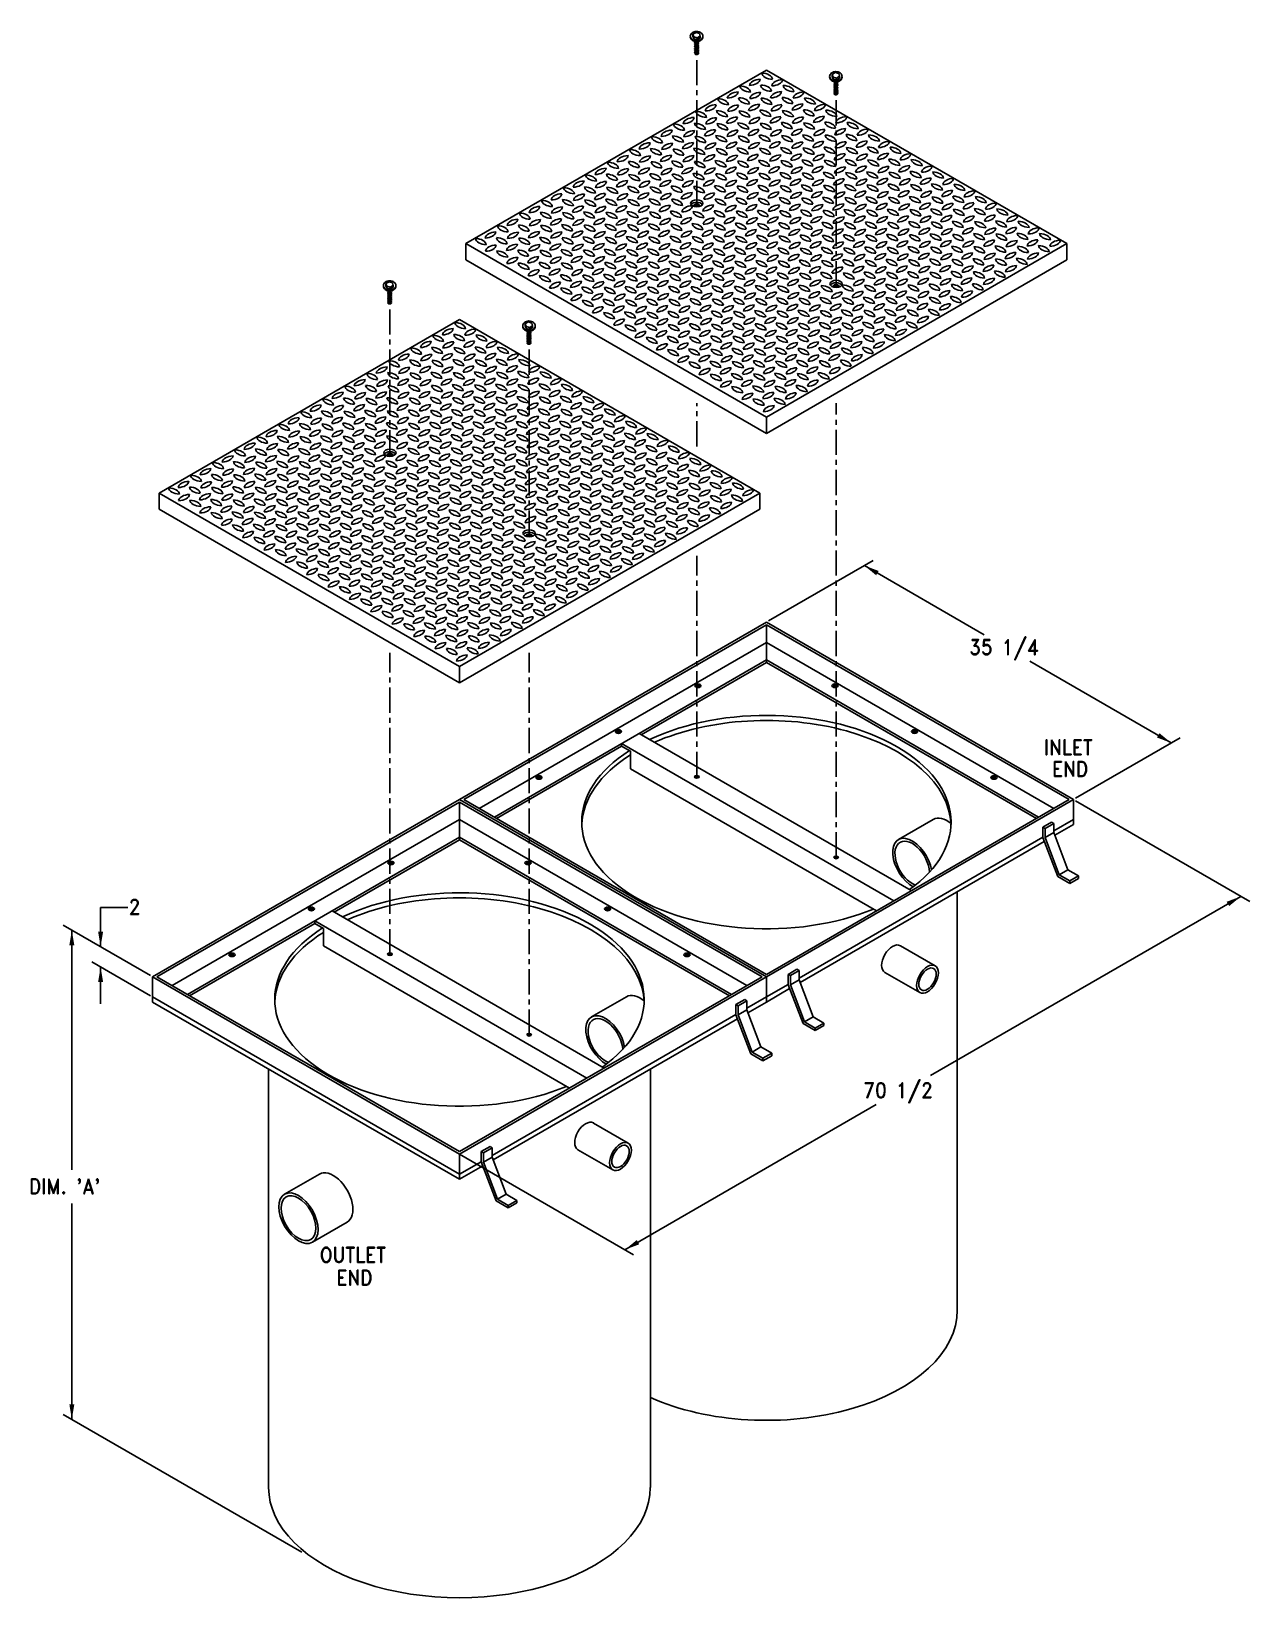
# Model space of a CAD drawing. Extents: x -30 to 91, y -49 to 106.
import ezdxf

# ---------------------------------------------------------------- set-up
doc = ezdxf.new("R2010")
doc.units = 0
doc.header["$LTSCALE"] = 2
doc.header["$MEASUREMENT"] = 0
doc.linetypes.add('CENTER', pattern=[2, 1.25, -0.25, 0.25, -0.25])
doc.layers.add('MATERIAL', color=1, linetype='CONTINUOUS')
doc.layers.add('OBJECTS', color=3, linetype='CONTINUOUS')
doc.styles.add('ITALICC', font='ITALICC')
doc.styles.add('ROMAND', font='ROMAND.SHX', dxfattribs={"width": 0.9})
doc.dimstyles.get("Standard").update_dxf_attribs({"dimtxt": 1.5, "dimasz": 1.5, "dimexe": 1.5, "dimexo": 0.125, "dimgap": 0.125, "dimtad": 0, "dimtih": 1, "dimtoh": 1, "dimdec": 4, "dimzin": 0, "dimdsep": 46, "dimlunit": 5, "dimtxsty": 'ITALICC', "dimcen": 0.0625, "dimadec": 0, "dimazin": 0, "dimtfac": 1, "dimtdec": 4, "dimtofl": 0, "dimtmove": 0, "dimatfit": 3, "dimfxl": 0, "dimfrac": 2, "dimtolj": 1, "dimtzin": 0, "dimarcsym": 0})

msp = doc.modelspace()

# ---------------------------------------------------------------- texts
at = {"layer": 'OBJECTS', "color": 7, "style": 'ROMAND', "width": 0.9}
for s, p in [('35 1/4', (63.21, 44.28)), ('INLET', (70.63, 34.32)), ('END', (71.44, 32.18)), ('2', (-20.39, 18.46)), ('70 1/2', (52.68, 0.24)), ("DIM. 'A'", (-30.31, -9.31)), ('OUTLET', (-1.39, -16.12)), ('END', (0.26, -18.39))]:
    msp.add_text(s, height=1.5, dxfattribs=at).set_placement(p)

# ---------------------------------------------------------------- linework, layer by layer
at = {"layer": 'MATERIAL', "color": 7}
for p, q in [((35.71, 105.95), (36.03, 106.14)), ((35.71, 105.95), (35.71, 105.75)), ((35.81, 105.69), (35.71, 105.95)), ((36.03, 106.14), (36.37, 106.04)), ((36.37, 106.04), (36.45, 105.77)), ((35.81, 105.49), (35.71, 105.75)), ((36.15, 105.59), (35.81, 105.69)), ((35.81, 105.69), (35.81, 105.49)), ((36.15, 105.39), (35.81, 105.49)), ((36.45, 105.77), (36.15, 105.59)), ((36.15, 105.59), (36.15, 105.39)), ((36.45, 105.57), (36.15, 105.39)), ((36.45, 105.77), (36.45, 105.57)), ((49.57, 101.95), (49.88, 102.14)), ((49.66, 101.69), (49.57, 101.95)), ((49.57, 101.95), (49.57, 101.75)), ((49.66, 101.49), (49.57, 101.75)), ((49.66, 101.69), (49.66, 101.49)), ((50, 101.59), (49.66, 101.69)), ((50, 101.39), (49.66, 101.49)), ((49.88, 102.14), (50.23, 102.04)), ((50.31, 101.77), (50, 101.59)), ((50, 101.59), (50, 101.39)), ((50.31, 101.57), (50, 101.39)), ((50.23, 102.04), (50.31, 101.77)), ((50.31, 101.77), (50.31, 101.57)), ((5.18, 81.16), (5.5, 81.35)), ((5.18, 81.16), (5.18, 80.96)), ((5.28, 80.9), (5.18, 81.16)), ((5.28, 80.7), (5.18, 80.96)), ((5.5, 81.35), (5.84, 81.24)), ((5.92, 80.98), (5.62, 80.8)), ((5.84, 81.24), (5.92, 80.98)), ((5.92, 80.98), (5.92, 80.78)), ((5.62, 80.8), (5.28, 80.9)), ((5.28, 80.9), (5.28, 80.7)), ((5.62, 80.6), (5.28, 80.7)), ((5.62, 80.8), (5.62, 80.6)), ((5.92, 80.78), (5.62, 80.6)), ((19.04, 77.16), (19.35, 77.35)), ((19.04, 77.16), (19.04, 76.96)), ((19.14, 76.9), (19.04, 77.16)), ((19.14, 76.7), (19.04, 76.96)), ((19.47, 76.8), (19.14, 76.9)), ((19.14, 76.9), (19.14, 76.7)), ((19.47, 76.6), (19.14, 76.7)), ((19.35, 77.35), (19.7, 77.24)), ((19.78, 76.98), (19.47, 76.8)), ((19.47, 76.8), (19.47, 76.6)), ((19.78, 76.78), (19.47, 76.6)), ((19.7, 77.24), (19.78, 76.98)), ((19.78, 76.98), (19.78, 76.78))]:
    msp.add_line(p, q, dxfattribs=at)
for points in [[(36.7, 105.77, -0.124367), (36.66, 105.59, -0.105716), (36.52, 105.43, -0.086915), (36.33, 105.33, -0.077098), (36.08, 105.29, -0.077098), (35.84, 105.33, -0.086915), (35.64, 105.43, -0.105716), (35.51, 105.59, -0.124367), (35.46, 105.77, -0.124367), (35.51, 105.94, -0.105716), (35.64, 106.1, -0.086915), (35.84, 106.2, -0.077098), (36.08, 106.24, -0.077098), (36.33, 106.2, -0.086915), (36.52, 106.1, -0.105716), (36.66, 105.94, -0.124367)], [(50.56, 101.77, -0.124367), (50.51, 101.59, -0.105716), (50.38, 101.43, -0.086915), (50.18, 101.33, -0.077098), (49.94, 101.29, -0.077098), (49.7, 101.33, -0.086915), (49.5, 101.43, -0.105716), (49.36, 101.59, -0.124367), (49.32, 101.77, -0.124367), (49.36, 101.94, -0.105716), (49.5, 102.1, -0.086915), (49.7, 102.2, -0.077098), (49.94, 102.24, -0.077098), (50.18, 102.2, -0.086915), (50.38, 102.1, -0.105716), (50.51, 101.94, -0.124367)], [(6.17, 80.97, -0.124367), (6.13, 80.8, -0.105716), (5.99, 80.64, -0.086915), (5.8, 80.54, -0.077098), (5.56, 80.5, -0.077098), (5.31, 80.54, -0.086915), (5.12, 80.64, -0.105716), (4.98, 80.8, -0.124367), (4.94, 80.97, -0.124367), (4.98, 81.15, -0.105716), (5.12, 81.31, -0.086915), (5.31, 81.41, -0.077098), (5.56, 81.45, -0.077098), (5.8, 81.41, -0.086915), (5.99, 81.31, -0.105716), (6.13, 81.15, -0.124367)], [(20.03, 76.97, -0.124367), (19.99, 76.8, -0.105716), (19.85, 76.64, -0.086915), (19.66, 76.54, -0.077098), (19.41, 76.5, -0.077098), (19.17, 76.54, -0.086915), (18.97, 76.64, -0.105716), (18.84, 76.8, -0.124367), (18.79, 76.97, -0.124367), (18.84, 77.15, -0.105716), (18.97, 77.31, -0.086915), (19.17, 77.41, -0.077098), (19.41, 77.45, -0.077098), (19.66, 77.41, -0.086915), (19.85, 77.31, -0.105716), (19.99, 77.15, -0.124367)]]:
    msp.add_lwpolyline(points, format="xyb", close=True, dxfattribs=at)
for points in [[(36.7, 105.69, -0.124367), (36.66, 105.52, -0.105716), (36.52, 105.36, -0.086915), (36.33, 105.26, -0.077098), (36.08, 105.22, -0.077098), (35.84, 105.26, -0.086915), (35.64, 105.36, -0.105716), (35.51, 105.52, -0.124367), (35.46, 105.69, -0.024396), (35.46, 105.73, -0.105716)], [(36.27, 105.24, -0.01336), (36.27, 105.23, -0.138831), (36.26, 105.19, -0.107083), (36.21, 105.14, -0.08029), (36.15, 105.12, -0.068059), (36.08, 105.11, -0.068059), (36, 105.12, -0.08029), (35.95, 105.15, -0.107083), (35.9, 105.2, -0.105542), (35.89, 105.23, -0.098783)], [(36.27, 105.12, -0.01336), (36.27, 105.12, -0.138831), (36.26, 105.07, -0.107083), (36.21, 105.03, -0.08029), (36.15, 105, -0.068059), (36.08, 104.99, -0.068059), (36, 105.01, -0.08029), (35.95, 105.04, -0.107083), (35.9, 105.08, -0.105542), (35.89, 105.12, -0.098783)], [(36.27, 105, -0.01336), (36.27, 104.99, -0.138831), (36.26, 104.95, -0.107083), (36.21, 104.9, -0.08029), (36.15, 104.88, -0.068059), (36.08, 104.87, -0.068059), (36, 104.88, -0.08029), (35.95, 104.91, -0.107083), (35.9, 104.95, -0.105542), (35.89, 104.99, -0.098783)], [(36.27, 104.88, -0.01336), (36.27, 104.88, -0.138831), (36.26, 104.83, -0.107083), (36.21, 104.79, -0.08029), (36.15, 104.76, -0.068059), (36.08, 104.75, -0.068059), (36, 104.76, -0.08029), (35.95, 104.79, -0.107083), (35.9, 104.84, -0.105542), (35.89, 104.87, -0.098783)], [(36.27, 104.77, -0.01336), (36.27, 104.77, -0.138831), (36.26, 104.72, -0.107083), (36.21, 104.68, -0.08029), (36.15, 104.65, -0.068059), (36.08, 104.64, -0.068059), (36, 104.65, -0.08029), (35.95, 104.68, -0.107083), (35.9, 104.73, -0.105542), (35.89, 104.76, -0.098783)], [(36.27, 104.66, -0.01336), (36.27, 104.65, -0.138831), (36.26, 104.6, -0.107083), (36.21, 104.56, -0.08029), (36.15, 104.54, -0.068059), (36.08, 104.53, -0.068059), (36, 104.54, -0.08029), (35.95, 104.57, -0.107083), (35.9, 104.61, -0.105542), (35.89, 104.65, -0.098783)], [(36.27, 104.53, -0.01336), (36.27, 104.52, -0.138831), (36.26, 104.48, -0.107083), (36.21, 104.43, -0.08029), (36.15, 104.41, -0.068059), (36.08, 104.4, -0.068059), (36, 104.41, -0.08029), (35.95, 104.44, -0.107083), (35.9, 104.49, -0.105542), (35.89, 104.52, -0.098783)], [(36.27, 104.4, -0.01336), (36.27, 104.4, -0.138831), (36.26, 104.35, -0.107083), (36.21, 104.31, -0.08029), (36.15, 104.28, -0.068059), (36.08, 104.27, -0.068059), (36, 104.28, -0.08029), (35.95, 104.31, -0.107083), (35.9, 104.36, -0.105542), (35.89, 104.39, -0.098783)], [(36.7, 105.73, -0.024396), (36.7, 105.69, -0.124367)], [(36.27, 104.29, -0.01336), (36.27, 104.28, -0.138831), (36.26, 104.24, -0.107083), (36.21, 104.19, -0.08029), (36.15, 104.17, -0.068059), (36.08, 104.16, -0.068059), (36, 104.17, -0.08029), (35.95, 104.2, -0.107083), (35.9, 104.24, -0.105542), (35.89, 104.28, -0.098783)], [(36.27, 104.18, -0.01336), (36.27, 104.17, -0.138831), (36.26, 104.13, -0.107083), (36.21, 104.08, -0.08029), (36.15, 104.06, -0.068059), (36.08, 104.05, -0.068059), (36, 104.06, -0.08029), (35.95, 104.09, -0.107083), (35.9, 104.13, -0.105542), (35.89, 104.17, -0.098783)], [(36.27, 104.06, -0.01336), (36.27, 104.06, -0.138831), (36.26, 104.01, -0.107083), (36.21, 103.97, -0.08029), (36.15, 103.94, -0.068059), (36.08, 103.93, -0.068059), (36, 103.94, -0.08029), (35.95, 103.97, -0.107083), (35.9, 104.02, -0.105542), (35.89, 104.05, -0.098783)], [(50.56, 101.69, -0.124367), (50.51, 101.52, -0.105716), (50.38, 101.36, -0.086915), (50.18, 101.26, -0.077098), (49.94, 101.22, -0.077098), (49.7, 101.26, -0.086915), (49.5, 101.36, -0.105716), (49.36, 101.52, -0.124367), (49.32, 101.69, -0.024396), (49.32, 101.73, -0.105716)], [(50.13, 101.24, -0.01336), (50.13, 101.23, -0.138831), (50.11, 101.19, -0.107083), (50.07, 101.14, -0.08029), (50.01, 101.12, -0.068059), (49.94, 101.11, -0.068059), (49.86, 101.12, -0.08029), (49.8, 101.15, -0.107083), (49.76, 101.2, -0.105542), (49.75, 101.23, -0.098783)], [(50.56, 101.73, -0.024396), (50.56, 101.69, -0.124367)], [(50.13, 101.12, -0.01336), (50.13, 101.12, -0.138831), (50.11, 101.07, -0.107083), (50.07, 101.03, -0.08029), (50.01, 101, -0.068059), (49.94, 100.99, -0.068059), (49.86, 101.01, -0.08029), (49.8, 101.04, -0.107083), (49.76, 101.08, -0.105542), (49.75, 101.12, -0.098783)], [(50.13, 101, -0.01336), (50.13, 100.99, -0.138831), (50.11, 100.95, -0.107083), (50.07, 100.9, -0.08029), (50.01, 100.88, -0.068059), (49.94, 100.87, -0.068059), (49.86, 100.88, -0.08029), (49.8, 100.91, -0.107083), (49.76, 100.95, -0.105542), (49.75, 100.99, -0.098783)], [(50.13, 100.88, -0.01336), (50.13, 100.88, -0.138831), (50.11, 100.83, -0.107083), (50.07, 100.79, -0.08029), (50.01, 100.76, -0.068059), (49.94, 100.75, -0.068059), (49.86, 100.76, -0.08029), (49.8, 100.79, -0.107083), (49.76, 100.84, -0.105542), (49.75, 100.87, -0.098783)], [(50.13, 100.77, -0.01336), (50.13, 100.77, -0.138831), (50.11, 100.72, -0.107083), (50.07, 100.68, -0.08029), (50.01, 100.65, -0.068059), (49.94, 100.64, -0.068059), (49.86, 100.65, -0.08029), (49.8, 100.68, -0.107083), (49.76, 100.73, -0.105542), (49.75, 100.76, -0.098783)], [(50.13, 100.66, -0.01336), (50.13, 100.65, -0.138831), (50.11, 100.6, -0.107083), (50.07, 100.56, -0.08029), (50.01, 100.54, -0.068059), (49.94, 100.53, -0.068059), (49.86, 100.54, -0.08029), (49.8, 100.57, -0.107083), (49.76, 100.61, -0.105542), (49.75, 100.65, -0.098783)], [(50.13, 100.53, -0.01336), (50.13, 100.52, -0.138831), (50.11, 100.48, -0.107083), (50.07, 100.43, -0.08029), (50.01, 100.41, -0.068059), (49.94, 100.4, -0.068059), (49.86, 100.41, -0.08029), (49.8, 100.44, -0.107083), (49.76, 100.49, -0.105542), (49.75, 100.52, -0.098783)], [(50.13, 100.4, -0.01336), (50.13, 100.4, -0.138831), (50.11, 100.35, -0.107083), (50.07, 100.31, -0.08029), (50.01, 100.28, -0.068059), (49.94, 100.27, -0.068059), (49.86, 100.28, -0.08029), (49.8, 100.31, -0.107083), (49.76, 100.36, -0.105542), (49.75, 100.39, -0.098783)], [(50.13, 100.29, -0.01336), (50.13, 100.28, -0.138831), (50.11, 100.24, -0.107083), (50.07, 100.19, -0.08029), (50.01, 100.17, -0.068059), (49.94, 100.16, -0.068059), (49.86, 100.17, -0.08029), (49.8, 100.2, -0.107083), (49.76, 100.24, -0.105542), (49.75, 100.28, -0.098783)], [(50.13, 100.18, -0.01336), (50.13, 100.17, -0.138831), (50.11, 100.13, -0.107083), (50.07, 100.08, -0.08029), (50.01, 100.06, -0.068059), (49.94, 100.05, -0.068059), (49.86, 100.06, -0.08029), (49.8, 100.09, -0.107083), (49.76, 100.13, -0.105542), (49.75, 100.17, -0.098783)], [(50.13, 100.06, -0.01336), (50.13, 100.06, -0.138831), (50.11, 100.01, -0.107083), (50.07, 99.97, -0.08029), (50.01, 99.94, -0.068059), (49.94, 99.93, -0.068059), (49.86, 99.94, -0.08029), (49.8, 99.97, -0.107083), (49.76, 100.02, -0.105542), (49.75, 100.05, -0.098783)], [(6.17, 80.9, -0.124367), (6.13, 80.73, -0.105716), (5.99, 80.57, -0.086915), (5.8, 80.46, -0.077098), (5.56, 80.43, -0.077098), (5.31, 80.46, -0.086915), (5.12, 80.57, -0.105716), (4.98, 80.73, -0.124367), (4.94, 80.9, -0.024396), (4.94, 80.94, -0.105716)], [(5.74, 80.45, -0.01336), (5.74, 80.44, -0.138831), (5.73, 80.4, -0.107083), (5.69, 80.35, -0.08029), (5.63, 80.33, -0.068059), (5.55, 80.32, -0.068059), (5.48, 80.33, -0.08029), (5.42, 80.36, -0.107083), (5.38, 80.4, -0.105542), (5.36, 80.44, -0.098783)], [(5.74, 80.33, -0.01336), (5.74, 80.33, -0.138831), (5.73, 80.28, -0.107083), (5.69, 80.24, -0.08029), (5.63, 80.21, -0.068059), (5.55, 80.2, -0.068059), (5.48, 80.22, -0.08029), (5.42, 80.24, -0.107083), (5.38, 80.29, -0.105542), (5.36, 80.32, -0.098783)], [(5.74, 80.2, -0.01336), (5.74, 80.2, -0.138831), (5.73, 80.15, -0.107083), (5.69, 80.11, -0.08029), (5.63, 80.09, -0.068059), (5.55, 80.08, -0.068059), (5.48, 80.09, -0.08029), (5.42, 80.12, -0.107083), (5.38, 80.16, -0.105542), (5.36, 80.2, -0.098783)], [(5.74, 80.09, -0.01336), (5.74, 80.08, -0.138831), (5.73, 80.04, -0.107083), (5.69, 80, -0.08029), (5.63, 79.97, -0.068059), (5.55, 79.96, -0.068059), (5.48, 79.97, -0.08029), (5.42, 80, -0.107083), (5.38, 80.05, -0.105542), (5.36, 80.08, -0.098783)], [(5.74, 79.98, -0.01336), (5.74, 79.97, -0.138831), (5.73, 79.93, -0.107083), (5.69, 79.89, -0.08029), (5.63, 79.86, -0.068059), (5.55, 79.85, -0.068059), (5.48, 79.86, -0.08029), (5.42, 79.89, -0.107083), (5.38, 79.94, -0.105542), (5.36, 79.97, -0.098783)], [(5.74, 79.86, -0.01336), (5.74, 79.86, -0.138831), (5.73, 79.81, -0.107083), (5.69, 79.77, -0.08029), (5.63, 79.74, -0.068059), (5.55, 79.74, -0.068059), (5.48, 79.75, -0.08029), (5.42, 79.78, -0.107083), (5.38, 79.82, -0.105542), (5.36, 79.86, -0.098783)], [(5.74, 79.74, -0.01336), (5.74, 79.73, -0.138831), (5.73, 79.69, -0.107083), (5.69, 79.64, -0.08029), (5.63, 79.62, -0.068059), (5.55, 79.61, -0.068059), (5.48, 79.62, -0.08029), (5.42, 79.65, -0.107083), (5.38, 79.69, -0.105542), (5.36, 79.73, -0.098783)], [(5.74, 79.61, -0.01336), (5.74, 79.6, -0.138831), (5.73, 79.56, -0.107083), (5.69, 79.52, -0.08029), (5.63, 79.49, -0.068059), (5.55, 79.48, -0.068059), (5.48, 79.49, -0.08029), (5.42, 79.52, -0.107083), (5.38, 79.57, -0.105542), (5.36, 79.6, -0.098783)], [(5.74, 79.49, -0.01336), (5.74, 79.49, -0.138831), (5.73, 79.44, -0.107083), (5.69, 79.4, -0.08029), (5.63, 79.37, -0.068059), (5.55, 79.37, -0.068059), (5.48, 79.38, -0.08029), (5.42, 79.41, -0.107083), (5.38, 79.45, -0.105542), (5.36, 79.49, -0.098783)], [(6.17, 80.94, -0.024396), (6.17, 80.9, -0.124367)], [(5.74, 79.38, -0.01336), (5.74, 79.38, -0.138831), (5.73, 79.33, -0.107083), (5.69, 79.29, -0.08029), (5.63, 79.26, -0.068059), (5.55, 79.26, -0.068059), (5.48, 79.27, -0.08029), (5.42, 79.3, -0.107083), (5.38, 79.34, -0.105542), (5.36, 79.38, -0.098783)], [(5.74, 79.27, -0.01336), (5.74, 79.26, -0.138831), (5.73, 79.22, -0.107083), (5.69, 79.17, -0.08029), (5.63, 79.15, -0.068059), (5.55, 79.14, -0.068059), (5.48, 79.15, -0.08029), (5.42, 79.18, -0.107083), (5.38, 79.23, -0.105542), (5.36, 79.26, -0.098783)], [(20.03, 76.9, -0.124367), (19.99, 76.73, -0.105716), (19.85, 76.57, -0.086915), (19.66, 76.46, -0.077098), (19.41, 76.43, -0.077098), (19.17, 76.46, -0.086915), (18.97, 76.57, -0.105716), (18.84, 76.73, -0.124367), (18.79, 76.9, -0.024396), (18.79, 76.94, -0.105716)], [(19.6, 76.45, -0.01336), (19.6, 76.44, -0.138831), (19.59, 76.4, -0.107083), (19.54, 76.35, -0.08029), (19.48, 76.33, -0.068059), (19.41, 76.32, -0.068059), (19.33, 76.33, -0.08029), (19.27, 76.36, -0.107083), (19.23, 76.4, -0.105542), (19.22, 76.44, -0.098783)], [(19.6, 76.33, -0.01336), (19.6, 76.33, -0.138831), (19.59, 76.28, -0.107083), (19.54, 76.24, -0.08029), (19.48, 76.21, -0.068059), (19.41, 76.2, -0.068059), (19.33, 76.22, -0.08029), (19.27, 76.24, -0.107083), (19.23, 76.29, -0.105542), (19.22, 76.32, -0.098783)], [(20.03, 76.94, -0.024396), (20.03, 76.9, -0.124367)], [(19.6, 76.2, -0.01336), (19.6, 76.2, -0.138831), (19.59, 76.15, -0.107083), (19.54, 76.11, -0.08029), (19.48, 76.09, -0.068059), (19.41, 76.08, -0.068059), (19.33, 76.09, -0.08029), (19.27, 76.12, -0.107083), (19.23, 76.16, -0.105542), (19.22, 76.2, -0.098783)], [(19.6, 76.09, -0.01336), (19.6, 76.08, -0.138831), (19.59, 76.04, -0.107083), (19.54, 76, -0.08029), (19.48, 75.97, -0.068059), (19.41, 75.96, -0.068059), (19.33, 75.97, -0.08029), (19.27, 76, -0.107083), (19.23, 76.05, -0.105542), (19.22, 76.08, -0.098783)], [(19.6, 75.98, -0.01336), (19.6, 75.97, -0.138831), (19.59, 75.93, -0.107083), (19.54, 75.89, -0.08029), (19.48, 75.86, -0.068059), (19.41, 75.85, -0.068059), (19.33, 75.86, -0.08029), (19.27, 75.89, -0.107083), (19.23, 75.94, -0.105542), (19.22, 75.97, -0.098783)], [(19.6, 75.86, -0.01336), (19.6, 75.86, -0.138831), (19.59, 75.81, -0.107083), (19.54, 75.77, -0.08029), (19.48, 75.74, -0.068059), (19.41, 75.74, -0.068059), (19.33, 75.75, -0.08029), (19.27, 75.78, -0.107083), (19.23, 75.82, -0.105542), (19.22, 75.86, -0.098783)], [(19.6, 75.74, -0.01336), (19.6, 75.73, -0.138831), (19.59, 75.69, -0.107083), (19.54, 75.64, -0.08029), (19.48, 75.62, -0.068059), (19.41, 75.61, -0.068059), (19.33, 75.62, -0.08029), (19.27, 75.65, -0.107083), (19.23, 75.69, -0.105542), (19.22, 75.73, -0.098783)], [(19.6, 75.61, -0.01336), (19.6, 75.6, -0.138831), (19.59, 75.56, -0.107083), (19.54, 75.52, -0.08029), (19.48, 75.49, -0.068059), (19.41, 75.48, -0.068059), (19.33, 75.49, -0.08029), (19.27, 75.52, -0.107083), (19.23, 75.57, -0.105542), (19.22, 75.6, -0.098783)], [(19.6, 75.49, -0.01336), (19.6, 75.49, -0.138831), (19.59, 75.44, -0.107083), (19.54, 75.4, -0.08029), (19.48, 75.37, -0.068059), (19.41, 75.37, -0.068059), (19.33, 75.38, -0.08029), (19.27, 75.41, -0.107083), (19.23, 75.45, -0.105542), (19.22, 75.49, -0.098783)], [(19.6, 75.38, -0.01336), (19.6, 75.38, -0.138831), (19.59, 75.33, -0.107083), (19.54, 75.29, -0.08029), (19.48, 75.26, -0.068059), (19.41, 75.26, -0.068059), (19.33, 75.27, -0.08029), (19.27, 75.3, -0.107083), (19.23, 75.34, -0.105542), (19.22, 75.38, -0.098783)], [(19.6, 75.27, -0.01336), (19.6, 75.26, -0.138831), (19.59, 75.22, -0.107083), (19.54, 75.17, -0.08029), (19.48, 75.15, -0.068059), (19.41, 75.14, -0.068059), (19.33, 75.15, -0.08029), (19.27, 75.18, -0.107083), (19.23, 75.23, -0.105542), (19.22, 75.26, -0.098783)]]:
    msp.add_lwpolyline(points, format="xyb", dxfattribs=at)
at = {"layer": 'OBJECTS', "color": 7, "linetype": 'CENTER'}
for p, q in [((36.1, 88.89), (36.1, 103.73)), ((49.96, 80.89), (49.96, 99.73)), ((5.58, 64.1), (5.58, 78.94)), ((19.43, 56.1), (19.43, 74.94)), ((36.1, 64.98), (36.1, 69.27)), ((49.96, 24.14), (49.96, 69.27)), ((36.1, 32.14), (36.1, 54.1)), ((5.58, 14.51), (5.58, 44.48)), ((19.43, 6.51), (19.43, 44.48))]:
    msp.add_line(p, q, dxfattribs=at)
at = {"layer": 'OBJECTS', "color": 7}
for p, q in [((13.15, 85.14), (43.03, 102.39)), ((43.03, 102.39), (72.91, 85.14)), ((43.03, 67.89), (13.15, 85.14)), ((13.15, 85.14), (13.15, 83.52)), ((72.91, 85.14), (43.03, 67.89)), ((72.91, 85.14), (72.91, 83.52)), ((43.03, 66.27), (13.15, 83.52)), ((72.91, 83.52), (43.03, 66.27)), ((-17.37, 60.35), (12.5, 77.6)), ((12.5, 77.6), (42.38, 60.35)), ((43.03, 67.89), (43.03, 66.27)), ((12.5, 43.1), (-17.37, 60.35)), ((-17.37, 60.35), (-17.37, 58.73)), ((42.38, 60.35), (12.5, 43.1)), ((42.38, 60.35), (42.38, 58.73)), ((12.5, 41.48), (-17.37, 58.73)), ((42.38, 58.73), (12.5, 41.48)), ((43.25, 47.64), (53.64, 53.64)), ((12.5, 29.89), (43.03, 47.51)), ((12.94, 29.89), (43.03, 47.26)), ((43.03, 47.51), (73.56, 29.89)), ((43.03, 47.26), (73.13, 29.89)), ((43.03, 47.26), (43.03, 43.51)), ((14.45, 29.01), (43.03, 45.51)), ((43.03, 45.51), (71.61, 29.01)), ((15.97, 28.14), (43.03, 43.76)), ((43.03, 43.76), (70.09, 28.14)), ((12.5, 43.1), (12.5, 41.48)), ((30.58, 36.33), (43.03, 43.51)), ((43.03, 43.51), (69.88, 28.01)), ((35.98, 41.32), (36.18, 41.2)), ((35.98, 41.09), (36.18, 41.2)), ((36.01, 41.34), (36.21, 41.22)), ((36.01, 41.07), (36.21, 41.18)), ((36.21, 41.22), (36.41, 41.34)), ((36.21, 41.18), (36.41, 41.07)), ((36.25, 41.2), (36.45, 41.32)), ((36.25, 41.2), (36.45, 41.09)), ((49.82, 41.2), (49.62, 41.32)), ((49.82, 41.2), (49.62, 41.09)), ((49.85, 41.22), (49.65, 41.34)), ((49.85, 41.18), (49.65, 41.07)), ((50.05, 41.34), (49.85, 41.22)), ((50.05, 41.07), (49.85, 41.18)), ((50.09, 41.32), (49.89, 41.2)), ((50.09, 41.09), (49.89, 41.2)), ((28.07, 36.75), (28.27, 36.64)), ((28.07, 36.52), (28.27, 36.64)), ((28.11, 36.77), (28.31, 36.66)), ((28.11, 36.5), (28.31, 36.62)), ((28.31, 36.66), (28.51, 36.77)), ((28.31, 36.62), (28.51, 36.5)), ((28.34, 36.64), (28.54, 36.75)), ((28.34, 36.64), (28.54, 36.52)), ((30.37, 36.45), (57.43, 20.83)), ((57.72, 36.64), (57.52, 36.75)), ((57.72, 36.64), (57.52, 36.52)), ((57.76, 36.66), (57.56, 36.77)), ((57.76, 36.62), (57.56, 36.5)), ((57.96, 36.77), (57.76, 36.66)), ((57.96, 36.5), (57.76, 36.62)), ((57.99, 36.75), (57.79, 36.64)), ((57.99, 36.52), (57.79, 36.64)), ((73.78, 30.01), (84.17, 36.01)), ((16.18, 28.01), (28.63, 35.2)), ((28.63, 35.45), (55.7, 19.83)), ((28.63, 35.45), (28.63, 35.2)), ((28.63, 35.2), (29.5, 34.7)), ((29.5, 34.7), (29.5, 32.95)), ((29.5, 32.95), (53.97, 18.83)), ((20.17, 32.19), (20.37, 32.08)), ((20.17, 31.96), (20.37, 32.08)), ((20.2, 32.21), (20.4, 32.1)), ((20.2, 31.94), (20.4, 32.06)), ((20.4, 32.1), (20.6, 32.21)), ((20.4, 32.06), (20.6, 31.94)), ((20.44, 32.08), (20.64, 32.19)), ((20.44, 32.08), (20.64, 31.96)), ((65.63, 32.08), (65.43, 32.19)), ((65.63, 32.08), (65.43, 31.96)), ((65.66, 32.1), (65.46, 32.21)), ((65.66, 32.06), (65.46, 31.94)), ((65.86, 32.21), (65.66, 32.1)), ((65.86, 31.94), (65.66, 32.06)), ((65.89, 32.19), (65.7, 32.08)), ((65.89, 31.96), (65.7, 32.08)), ((-18.02, 12.26), (12.5, 29.89)), ((-17.59, 12.26), (12.5, 29.64)), ((12.5, 29.89), (43.03, 12.26)), ((43.03, 12.26), (12.5, 29.89)), ((12.5, 29.64), (42.6, 12.26)), ((12.5, 29.64), (12.5, 25.89)), ((12.5, 29.64), (12.5, 27.39)), ((43.03, 12.51), (12.94, 29.89)), ((73.13, 29.89), (43.03, 12.51)), ((73.56, 29.89), (43.03, 12.26)), ((73.56, 29.89), (73.56, 27.39)), ((73.78, 29.76), (91.1, 19.76)), ((-16.07, 11.39), (12.5, 27.89)), ((12.5, 27.89), (41.08, 11.39)), ((59.63, 27.91), (56.17, 25.91)), ((71.39, 27.64), (70.53, 27.14)), ((70.53, 27.14), (70.53, 26.11)), ((70.53, 27.14), (70.74, 27.01)), ((70.74, 27.01), (71.61, 27.51)), ((70.74, 27.01), (70.74, 26.1)), ((70.74, 26.1), (71.61, 26.6)), ((71.61, 27.51), (71.39, 27.64)), ((73.56, 27.89), (71.61, 26.76)), ((71.61, 27.51), (71.61, 26.6)), ((71.61, 26.6), (73.01, 22.91)), ((73.56, 27.39), (71.72, 26.33)), ((-14.56, 10.51), (12.5, 26.14)), ((0.05, 18.7), (12.5, 25.89)), ((12.5, 26.14), (39.57, 10.51)), ((12.5, 25.89), (39.35, 10.39)), ((70.53, 26.14), (46.28, 12.14)), ((70.67, 25.72), (46.38, 11.7)), ((70.53, 26.11), (72, 22.25)), ((70.74, 26.1), (72.15, 22.41)), ((5.45, 23.69), (5.65, 23.58)), ((5.45, 23.46), (5.65, 23.58)), ((5.48, 23.71), (5.68, 23.6)), ((5.48, 23.44), (5.68, 23.56)), ((5.68, 23.6), (5.88, 23.71)), ((5.68, 23.56), (5.88, 23.44)), ((5.72, 23.58), (5.92, 23.69)), ((5.72, 23.58), (5.92, 23.46)), ((19.29, 23.58), (19.09, 23.69)), ((19.29, 23.58), (19.09, 23.46)), ((19.32, 23.6), (19.12, 23.71)), ((19.32, 23.56), (19.12, 23.44)), ((19.52, 23.71), (19.32, 23.6)), ((19.52, 23.44), (19.32, 23.56)), ((19.56, 23.69), (19.36, 23.58)), ((19.56, 23.46), (19.36, 23.58)), ((72, 22.25), (73.22, 21.54)), ((73.01, 22.91), (72.15, 22.41)), ((72.15, 22.41), (73.22, 21.79)), ((73.01, 22.91), (74.08, 22.29)), ((73.22, 21.79), (74.08, 22.29)), ((73.22, 21.54), (74.08, 22.04)), ((74.08, 22.04), (74.08, 22.29)), ((62.01, 20.73), (62.01, -20.86)), ((73.22, 21.79), (73.22, 21.54)), ((-2.45, 19.13), (-2.26, 19.01)), ((-2.45, 18.9), (-2.26, 19.01)), ((-2.42, 19.15), (-2.22, 19.03)), ((-2.42, 18.88), (-2.22, 18.99)), ((-2.22, 19.03), (-2.02, 19.15)), ((-2.22, 18.99), (-2.02, 18.88)), ((-2.19, 19.01), (-1.99, 19.13)), ((-2.19, 19.01), (-1.99, 18.9)), ((-0.16, 18.83), (26.9, 3.2)), ((27.19, 19.01), (26.99, 19.13)), ((27.19, 19.01), (26.99, 18.9)), ((27.23, 19.03), (27.03, 19.15)), ((27.23, 18.99), (27.03, 18.88)), ((27.43, 19.15), (27.23, 19.03)), ((27.43, 18.88), (27.23, 18.99)), ((27.46, 19.13), (27.26, 19.01)), ((27.46, 18.9), (27.26, 19.01)), ((-18.24, 12.39), (-26.92, 17.4)), ((-14.34, 10.39), (-1.89, 17.58)), ((-1.89, 17.83), (25.17, 2.2)), ((-1.89, 17.83), (-1.89, 17.58)), ((-1.89, 17.58), (-1.03, 17.08)), ((-1.03, 17.08), (-1.03, 15.33)), ((-10.36, 14.57), (-10.16, 14.45)), ((-10.36, 14.34), (-10.16, 14.45)), ((-10.32, 14.59), (-10.12, 14.47)), ((-10.32, 14.32), (-10.12, 14.43)), ((-10.12, 14.47), (-9.93, 14.59)), ((-10.12, 14.43), (-9.93, 14.32)), ((-10.09, 14.45), (-9.89, 14.57)), ((-10.09, 14.45), (-9.89, 14.34)), ((-1.03, 15.33), (23.44, 1.2)), ((35.1, 14.45), (34.9, 14.57)), ((35.1, 14.45), (34.9, 14.34)), ((35.13, 14.47), (34.93, 14.59)), ((35.13, 14.43), (34.93, 14.32)), ((35.33, 14.59), (35.13, 14.47)), ((35.33, 14.32), (35.13, 14.43)), ((35.37, 14.57), (35.17, 14.45)), ((35.37, 14.34), (35.17, 14.45)), ((59.81, 13.36), (56.35, 15.36)), ((-18.24, 10.39), (-24.05, 13.75)), ((46.06, 13.01), (45.2, 12.51)), ((45.2, 12.51), (45.41, 12.39)), ((45.2, 12.51), (45.2, 11.48)), ((45.41, 12.39), (46.28, 12.89)), ((46.28, 12.89), (46.06, 13.01)), ((46.28, 12.89), (46.28, 11.98)), ((54.82, 12.71), (58.28, 10.71)), ((12.5, -5.36), (-18.02, 12.26)), ((-18.02, 12.26), (-18.02, 9.76)), ((12.5, -5.11), (-17.59, 12.26)), ((43.03, 12.26), (12.5, -5.36)), ((42.6, 12.26), (12.5, -5.11)), ((43.03, 12.26), (43.03, 9.76)), ((43.03, 12.26), (43.03, 9.76)), ((45.2, 11.51), (43.03, 10.26)), ((45.34, 11.1), (43.03, 9.76)), ((45.2, 11.48), (46.67, 7.62)), ((45.41, 12.39), (45.41, 11.48)), ((45.41, 11.48), (46.28, 11.98)), ((45.41, 11.48), (46.82, 7.79)), ((46.28, 11.98), (47.68, 8.29)), ((12.5, -7.36), (-18.02, 10.26)), ((12.5, -7.86), (-18.02, 9.76)), ((29.1, 10.28), (25.64, 8.28)), ((40.87, 10.01), (40, 9.51)), ((40, 9.51), (40.22, 9.39)), ((40, 9.51), (40, 8.48)), ((40.22, 9.39), (41.08, 9.89)), ((40.22, 9.39), (40.22, 8.48)), ((41.08, 9.89), (40.87, 10.01)), ((43.03, 10.26), (41.08, 9.14)), ((41.08, 9.89), (41.08, 8.98)), ((43.03, 9.76), (41.19, 8.7)), ((40, 8.51), (15.75, -5.49)), ((40.15, 8.1), (15.86, -5.92)), ((40, 8.48), (41.47, 4.62)), ((40.22, 8.48), (41.08, 8.98)), ((40.22, 8.48), (41.62, 4.79)), ((41.08, 8.98), (42.49, 5.29)), ((47.68, 8.29), (46.82, 7.79)), ((46.82, 7.79), (47.89, 7.17)), ((47.68, 8.29), (48.75, 7.67)), ((46.67, 7.62), (47.89, 6.92)), ((47.89, 7.17), (48.75, 7.67)), ((47.89, 6.92), (48.75, 7.42)), ((47.89, 7.17), (47.89, 6.92)), ((48.75, 7.42), (48.75, 7.67)), ((42.49, 5.29), (41.62, 4.79)), ((41.62, 4.79), (42.69, 4.17)), ((42.49, 5.29), (43.56, 4.67)), ((41.47, 4.62), (42.69, 3.92)), ((42.69, 4.17), (43.56, 4.67)), ((42.69, 3.92), (43.56, 4.42)), ((42.69, 4.17), (42.69, 3.92)), ((43.56, 4.42), (43.56, 4.67)), ((-6.48, 3.1), (-6.48, -38.49)), ((31.49, 3.1), (31.49, -38.49)), ((29.28, -4.27), (25.82, -2.27)), ((15.54, -4.61), (14.67, -5.11)), ((15.75, -4.74), (15.54, -4.61)), ((12.5, -5.36), (12.5, -7.86)), ((12.5, -5.36), (29.82, -15.36)), ((14.67, -6.11), (12.5, -7.36)), ((14.67, -5.11), (14.67, -6.14)), ((14.67, -5.11), (14.89, -5.24)), ((14.67, -6.14), (16.14, -10)), ((14.89, -5.24), (15.75, -4.74)), ((14.89, -5.24), (14.89, -6.15)), ((14.89, -6.15), (15.75, -5.65)), ((14.89, -6.15), (16.29, -9.84)), ((15.75, -4.74), (15.75, -5.65)), ((15.75, -5.65), (17.16, -9.34)), ((24.29, -4.92), (27.75, -6.92)), ((-1.42, -7.34), (-4.89, -9.34)), ((14.82, -6.53), (12.5, -7.86)), ((17.16, -9.34), (16.29, -9.84)), ((17.16, -9.34), (18.22, -9.96)), ((16.14, -10), (17.36, -10.71)), ((16.29, -9.84), (17.36, -10.46)), ((17.36, -10.46), (18.22, -9.96)), ((17.36, -10.71), (18.22, -10.21)), ((17.36, -10.46), (17.36, -10.71)), ((18.22, -10.21), (18.22, -9.96)), ((1.33, -12.12), (-2.13, -14.12)), ((-3.19, -44.92), (-26.92, -31.23))]:
    msp.add_line(p, q, dxfattribs=at)
at = {"layer": 'OBJECTS', "color": 7, "extrusion": (0, 0, -1)}
for centre, start_param, end_param in [((41.26, 101.52), 0.062664, 1.508132), ((42.48, 100.82), 3.204257, 4.649725), ((44.71, 100.78), 3.204257, 4.649725), ((43.5, 101.48), 0.062664, 1.508132), ((39.07, 100.26), 0.062664, 1.508132), ((40.29, 99.55), 3.204257, 4.649725), ((42.52, 99.51), 3.204257, 4.649725), ((41.31, 100.22), 0.062664, 1.508132), ((44.6, 99.59), 3.204257, 4.649725), ((43.39, 100.29), 0.062664, 1.508132), ((45.62, 100.26), 0.062664, 1.508132), ((46.84, 99.55), 3.204257, 4.649725), ((36.88, 98.99), 0.062664, 1.508132), ((38.1, 98.29), 3.204257, 4.649725), ((40.33, 98.25), 3.204257, 4.649725), ((39.12, 98.95), 0.062664, 1.508132), ((42.41, 98.33), 3.204257, 4.649725), ((41.2, 99.03), 0.062664, 1.508132), ((43.43, 98.99), 0.062664, 1.508132), ((44.65, 98.29), 3.204257, 4.649725), ((45.51, 99.07), 0.062664, 1.508132), ((46.73, 98.36), 3.204257, 4.649725), ((48.97, 98.33), 3.204257, 4.649725), ((47.75, 99.03), 0.062664, 1.508132), ((34.69, 97.73), 0.062664, 1.508132), ((35.91, 97.02), 3.204257, 4.649725), ((38.14, 96.99), 3.204257, 4.649725), ((36.93, 97.69), 0.062664, 1.508132), ((40.22, 97.06), 3.204257, 4.649725), ((39.01, 97.76), 0.062664, 1.508132), ((41.24, 97.73), 0.062664, 1.508132), ((42.46, 97.02), 3.204257, 4.649725), ((43.32, 97.8), 0.062664, 1.508132), ((44.54, 97.1), 3.204257, 4.649725), ((46.67, 95.87), 3.204257, 4.649725), ((45.45, 96.57), 0.062664, 1.508132), ((46.78, 97.06), 3.204257, 4.649725), ((45.56, 97.76), 0.062664, 1.508132), ((48.86, 97.14), 3.204257, 4.649725), ((47.64, 97.84), 0.062664, 1.508132), ((50.98, 95.91), 3.204257, 4.649725), ((49.76, 96.61), 0.062664, 1.508132), ((49.87, 97.8), 0.062664, 1.508132), ((51.09, 97.1), 3.204257, 4.649725), ((52, 96.57), 0.062664, 1.508132), ((53.22, 95.87), 3.204257, 4.649725), ((30.31, 95.2), 0.062664, 1.508132), ((31.53, 94.5), 3.204257, 4.649725), ((32.5, 96.46), 0.062664, 1.508132), ((33.72, 95.76), 3.204257, 4.649725), ((33.76, 94.46), 3.204257, 4.649725), ((32.55, 95.16), 0.062664, 1.508132), ((35.84, 94.53), 3.204257, 4.649725), ((34.63, 95.24), 0.062664, 1.508132), ((35.95, 95.72), 3.204257, 4.649725), ((34.74, 96.42), 0.062664, 1.508132), ((38.03, 95.8), 3.204257, 4.649725), ((36.82, 96.5), 0.062664, 1.508132), ((36.86, 95.2), 0.062664, 1.508132), ((38.08, 94.49), 3.204257, 4.649725), ((38.94, 95.27), 0.062664, 1.508132), ((40.16, 94.57), 3.204257, 4.649725), ((39.05, 96.46), 0.062664, 1.508132), ((40.27, 95.76), 3.204257, 4.649725), ((41.13, 96.54), 0.062664, 1.508132), ((42.35, 95.83), 3.204257, 4.649725), ((42.39, 94.53), 3.204257, 4.649725), ((41.18, 95.23), 0.062664, 1.508132), ((44.48, 94.61), 3.204257, 4.649725), ((43.26, 95.31), 0.062664, 1.508132), ((44.59, 95.8), 3.204257, 4.649725), ((43.37, 96.5), 0.062664, 1.508132), ((45.49, 95.27), 0.062664, 1.508132), ((46.71, 94.57), 3.204257, 4.649725), ((48.79, 94.64), 3.204257, 4.649725), ((47.57, 95.35), 0.062664, 1.508132), ((47.68, 96.54), 0.062664, 1.508132), ((48.9, 95.83), 3.204257, 4.649725), ((49.81, 95.31), 0.062664, 1.508132), ((51.03, 94.61), 3.204257, 4.649725), ((53.11, 94.68), 3.204257, 4.649725), ((51.89, 95.38), 0.062664, 1.508132), ((54.12, 95.35), 0.062664, 1.508132), ((55.34, 94.64), 3.204257, 4.649725), ((28.12, 93.93), 0.062664, 1.508132), ((29.34, 93.23), 3.204257, 4.649725), ((31.57, 93.19), 3.204257, 4.649725), ((30.36, 93.9), 0.062664, 1.508132), ((33.65, 93.27), 3.204257, 4.649725), ((32.44, 93.97), 0.062664, 1.508132), ((34.67, 93.93), 0.062664, 1.508132), ((35.89, 93.23), 3.204257, 4.649725), ((36.75, 94.01), 0.062664, 1.508132), ((37.97, 93.31), 3.204257, 4.649725), ((40.2, 93.27), 3.204257, 4.649725), ((38.99, 93.97), 0.062664, 1.508132), ((42.29, 93.34), 3.204257, 4.649725), ((41.07, 94.05), 0.062664, 1.508132), ((43.3, 94.01), 0.062664, 1.508132), ((44.52, 93.3), 3.204257, 4.649725), ((46.6, 93.38), 3.204257, 4.649725), ((45.38, 94.08), 0.062664, 1.508132), ((47.62, 94.04), 0.062664, 1.508132), ((48.84, 93.34), 3.204257, 4.649725), ((50.92, 93.42), 3.204257, 4.649725), ((49.7, 94.12), 0.062664, 1.508132), ((51.93, 94.08), 0.062664, 1.508132), ((53.15, 93.38), 3.204257, 4.649725), ((55.23, 93.45), 3.204257, 4.649725), ((54.01, 94.16), 0.062664, 1.508132), ((56.25, 94.12), 0.062664, 1.508132), ((57.47, 93.42), 3.204257, 4.649725), ((25.93, 92.67), 0.062664, 1.508132), ((27.15, 91.97), 3.204257, 4.649725), ((29.38, 91.93), 3.204257, 4.649725), ((28.17, 92.63), 0.062664, 1.508132), ((31.46, 92), 3.204257, 4.649725), ((30.25, 92.71), 0.062664, 1.508132), ((32.48, 92.67), 0.062664, 1.508132), ((33.7, 91.97), 3.204257, 4.649725), ((34.56, 92.74), 0.062664, 1.508132), ((35.78, 92.04), 3.204257, 4.649725), ((38.01, 92), 3.204257, 4.649725), ((36.8, 92.71), 0.062664, 1.508132), ((40.1, 92.08), 3.204257, 4.649725), ((38.88, 92.78), 0.062664, 1.508132), ((41.11, 92.74), 0.062664, 1.508132), ((42.33, 92.04), 3.204257, 4.649725), ((44.41, 92.12), 3.204257, 4.649725), ((43.19, 92.82), 0.062664, 1.508132), ((45.43, 92.78), 0.062664, 1.508132), ((46.65, 92.08), 3.204257, 4.649725), ((48.73, 92.15), 3.204257, 4.649725), ((47.51, 92.86), 0.062664, 1.508132), ((49.74, 92.82), 0.062664, 1.508132), ((50.96, 92.11), 3.204257, 4.649725), ((53.04, 92.19), 3.204257, 4.649725), ((51.82, 92.89), 0.062664, 1.508132), ((54.06, 92.85), 0.062664, 1.508132), ((55.28, 92.15), 3.204257, 4.649725), ((57.36, 92.23), 3.204257, 4.649725), ((56.14, 92.93), 0.062664, 1.508132), ((58.38, 92.89), 0.062664, 1.508132), ((59.59, 92.19), 3.204257, 4.649725), ((23.74, 91.41), 0.062664, 1.508132), ((24.96, 90.7), 3.204257, 4.649725), ((27.19, 90.66), 3.204257, 4.649725), ((25.98, 91.37), 0.062664, 1.508132), ((29.27, 90.74), 3.204257, 4.649725), ((28.06, 91.44), 0.062664, 1.508132), ((30.29, 91.4), 0.062664, 1.508132), ((31.51, 90.7), 3.204257, 4.649725), ((32.37, 91.48), 0.062664, 1.508132), ((33.59, 90.78), 3.204257, 4.649725), ((35.82, 90.74), 3.204257, 4.649725), ((34.61, 91.44), 0.062664, 1.508132), ((37.91, 90.81), 3.204257, 4.649725), ((36.69, 91.52), 0.062664, 1.508132), ((38.92, 91.48), 0.062664, 1.508132), ((40.14, 90.78), 3.204257, 4.649725), ((42.22, 90.85), 3.204257, 4.649725), ((41, 91.55), 0.062664, 1.508132), ((43.24, 91.52), 0.062664, 1.508132), ((44.46, 90.81), 3.204257, 4.649725), ((46.54, 90.89), 3.204257, 4.649725), ((45.32, 91.59), 0.062664, 1.508132), ((48.66, 89.66), 3.204257, 4.649725), ((47.44, 90.36), 0.062664, 1.508132), ((47.55, 91.55), 0.062664, 1.508132), ((48.77, 90.85), 3.204257, 4.649725), ((50.85, 90.93), 3.204257, 4.649725), ((49.63, 91.63), 0.062664, 1.508132), ((52.98, 89.7), 3.204257, 4.649725), ((51.76, 90.4), 0.062664, 1.508132), ((51.87, 91.59), 0.062664, 1.508132), ((53.09, 90.89), 3.204257, 4.649725), ((55.17, 90.96), 3.204257, 4.649725), ((53.95, 91.67), 0.062664, 1.508132), ((54, 90.36), 0.062664, 1.508132), ((55.21, 89.66), 3.204257, 4.649725), ((57.29, 89.74), 3.204257, 4.649725), ((56.08, 90.44), 0.062664, 1.508132), ((56.19, 91.63), 0.062664, 1.508132), ((57.4, 90.92), 3.204257, 4.649725), ((59.48, 91), 3.204257, 4.649725), ((58.27, 91.7), 0.062664, 1.508132), ((58.31, 90.4), 0.062664, 1.508132), ((59.53, 89.7), 3.204257, 4.649725), ((61.61, 89.77), 3.204257, 4.649725), ((60.39, 90.48), 0.062664, 1.508132), ((60.5, 91.66), 0.062664, 1.508132), ((61.72, 90.96), 3.204257, 4.649725), ((62.63, 90.44), 0.062664, 1.508132), ((63.84, 89.73), 3.204257, 4.649725), ((19.36, 88.88), 0.062664, 1.508132), ((20.58, 88.17), 3.204257, 4.649725), ((21.55, 90.14), 0.062664, 1.508132), ((22.77, 89.44), 3.204257, 4.649725), ((22.81, 88.13), 3.204257, 4.649725), ((21.59, 88.84), 0.062664, 1.508132), ((24.89, 88.21), 3.204257, 4.649725), ((23.68, 88.91), 0.062664, 1.508132), ((25, 89.4), 3.204257, 4.649725), ((23.79, 90.1), 0.062664, 1.508132), ((27.08, 89.47), 3.204257, 4.649725), ((25.87, 90.18), 0.062664, 1.508132), ((25.91, 88.88), 0.062664, 1.508132), ((27.13, 88.17), 3.204257, 4.649725), ((27.99, 88.95), 0.062664, 1.508132), ((29.21, 88.25), 3.204257, 4.649725), ((28.1, 90.14), 0.062664, 1.508132), ((29.32, 89.44), 3.204257, 4.649725), ((30.18, 90.22), 0.062664, 1.508132), ((31.4, 89.51), 3.204257, 4.649725), ((31.44, 88.21), 3.204257, 4.649725), ((30.23, 88.91), 0.062664, 1.508132), ((33.52, 88.28), 3.204257, 4.649725), ((32.31, 88.99), 0.062664, 1.508132), ((33.63, 89.47), 3.204257, 4.649725), ((32.42, 90.18), 0.062664, 1.508132), ((35.71, 89.55), 3.204257, 4.649725), ((34.5, 90.25), 0.062664, 1.508132), ((35.76, 88.25), 3.204257, 4.616199), ((34.54, 88.95), 0.096613, 1.508132), ((37.84, 88.32), 3.204257, 4.649725), ((36.62, 89.03), 0.062664, 1.508132), ((36.73, 90.21), 0.062664, 1.508132), ((37.95, 89.51), 3.204257, 4.649725), ((40.03, 89.59), 3.204257, 4.649725), ((38.81, 90.29), 0.062664, 1.508132), ((38.86, 88.99), 0.062664, 1.508132), ((40.08, 88.28), 3.204257, 4.649725), ((42.16, 88.36), 3.204257, 4.649725), ((40.94, 89.06), 0.062664, 1.508132), ((41.05, 90.25), 0.062664, 1.508132), ((42.27, 89.55), 3.204257, 4.649725), ((44.35, 89.62), 3.204257, 4.649725), ((43.13, 90.33), 0.062664, 1.508132), ((43.17, 89.02), 0.062664, 1.508132), ((44.39, 88.32), 3.204257, 4.649725), ((46.47, 88.4), 3.204257, 4.649725), ((45.25, 89.1), 0.062664, 1.508132), ((45.36, 90.29), 0.062664, 1.508132), ((46.58, 89.59), 3.204257, 4.649725), ((47.49, 89.06), 0.062664, 1.508132), ((48.71, 88.36), 3.204257, 4.649725), ((50.79, 88.43), 3.204257, 4.649725), ((49.57, 89.14), 0.062664, 1.508132), ((49.68, 90.33), 0.062664, 1.508132), ((50.9, 89.62), 3.204257, 4.649725), ((51.81, 89.1), 0.062664, 1.508132), ((53.02, 88.4), 3.204257, 4.649725), ((55.1, 88.47), 3.204257, 4.649725), ((53.89, 89.17), 0.062664, 1.508132), ((56.12, 89.14), 0.062664, 1.508132), ((57.34, 88.43), 3.204257, 4.649725), ((59.42, 88.51), 3.204257, 4.649725), ((58.2, 89.21), 0.062664, 1.508132), ((60.44, 89.17), 0.062664, 1.508132), ((61.65, 88.47), 3.204257, 4.649725), ((63.73, 88.55), 3.204257, 4.649725), ((62.52, 89.25), 0.062664, 1.508132), ((64.75, 89.21), 0.062664, 1.508132), ((65.97, 88.51), 3.204257, 4.649725), ((18.39, 86.91), 3.204257, 4.649725), ((17.17, 87.61), 0.062664, 1.508132), ((20.62, 86.87), 3.204257, 4.649725), ((19.4, 87.57), 0.062664, 1.508132), ((22.7, 86.95), 3.204257, 4.649725), ((21.49, 87.65), 0.062664, 1.508132), ((23.72, 87.61), 0.062664, 1.508132), ((24.94, 86.91), 3.204257, 4.649725), ((25.8, 87.69), 0.062664, 1.508132), ((27.02, 86.98), 3.204257, 4.649725), ((29.25, 86.94), 3.204257, 4.649725), ((28.04, 87.65), 0.062664, 1.508132), ((31.33, 87.02), 3.204257, 4.649725), ((30.12, 87.72), 0.062664, 1.508132), ((32.35, 87.69), 0.062664, 1.508132), ((33.57, 86.98), 3.204257, 4.649725), ((35.65, 87.06), 3.204257, 4.649725), ((34.43, 87.76), 0.062664, 1.508132), ((36.67, 87.72), 0.062664, 1.508132), ((37.89, 87.02), 3.204257, 4.649725), ((39.97, 87.09), 3.204257, 4.649725), ((38.75, 87.8), 0.062664, 1.508132), ((40.98, 87.76), 0.062664, 1.508132), ((42.2, 87.06), 3.204257, 4.649725), ((44.28, 87.13), 3.204257, 4.649725), ((43.06, 87.84), 0.062664, 1.508132), ((45.3, 87.8), 0.062664, 1.508132), ((46.52, 87.09), 3.204257, 4.649725), ((48.6, 87.17), 3.204257, 4.649725), ((47.38, 87.87), 0.062664, 1.508132), ((49.61, 87.83), 0.062664, 1.508132), ((50.83, 87.13), 3.204257, 4.649725), ((52.91, 87.21), 3.204257, 4.649725), ((51.7, 87.91), 0.062664, 1.508132), ((53.93, 87.87), 0.062664, 1.508132), ((55.15, 87.17), 3.204257, 4.649725), ((57.23, 87.24), 3.204257, 4.649725), ((56.01, 87.95), 0.062664, 1.508132), ((58.25, 87.91), 0.062664, 1.508132), ((59.46, 87.21), 3.204257, 4.649725), ((61.54, 87.28), 3.204257, 4.649725), ((60.33, 87.98), 0.062664, 1.508132), ((62.56, 87.95), 0.062664, 1.508132), ((63.78, 87.24), 3.204257, 4.649725), ((65.86, 87.32), 3.204257, 4.649725), ((64.64, 88.02), 0.062664, 1.508132), ((66.88, 87.98), 0.062664, 1.508132), ((68.1, 87.28), 3.204257, 4.649725), ((14.98, 86.35), 0.062664, 1.508132), ((16.2, 85.64), 3.204257, 4.649725), ((17.21, 86.31), 0.062664, 1.508132), ((18.43, 85.61), 3.204257, 4.649725), ((19.3, 86.38), 0.062664, 1.508132), ((20.51, 85.68), 3.204257, 4.649725), ((21.53, 86.35), 0.062664, 1.508132), ((22.75, 85.64), 3.204257, 4.649725), ((23.61, 86.42), 0.062664, 1.508132), ((24.83, 85.72), 3.204257, 4.649725), ((27.06, 85.68), 3.204257, 4.649725), ((25.85, 86.38), 0.062664, 1.508132), ((29.14, 85.76), 3.204257, 4.649725), ((27.93, 86.46), 0.062664, 1.508132), ((30.16, 86.42), 0.062664, 1.508132), ((31.38, 85.72), 3.204257, 4.649725), ((33.46, 85.79), 3.204257, 4.649725), ((32.24, 86.5), 0.062664, 1.508132), ((34.48, 86.46), 0.062664, 1.508132), ((35.7, 85.75), 3.204257, 4.649725), ((37.78, 85.83), 3.204257, 4.649725), ((36.56, 86.53), 0.062664, 1.508132), ((38.79, 86.5), 0.062664, 1.508132), ((40.01, 85.79), 3.204257, 4.649725), ((42.09, 85.87), 3.204257, 4.649725), ((40.87, 86.57), 0.062664, 1.508132), ((43.11, 86.53), 0.062664, 1.508132), ((44.33, 85.83), 3.204257, 4.649725), ((46.41, 85.91), 3.204257, 4.649725), ((45.19, 86.61), 0.062664, 1.508132), ((47.42, 86.57), 0.062664, 1.508132), ((48.64, 85.87), 3.204257, 4.649725), ((50.72, 85.94), 3.204257, 4.649725), ((49.51, 86.65), 0.062664, 1.508132), ((51.74, 86.61), 0.062664, 1.508132), ((52.96, 85.9), 3.204257, 4.649725), ((55.04, 85.98), 3.204257, 4.649725), ((53.82, 86.68), 0.062664, 1.508132), ((56.06, 86.64), 0.062664, 1.508132), ((57.27, 85.94), 3.204257, 4.649725), ((59.35, 86.02), 3.204257, 4.649725), ((58.14, 86.72), 0.062664, 1.508132), ((60.37, 86.68), 0.062664, 1.508132), ((61.59, 85.98), 3.204257, 4.649725), ((63.67, 86.05), 3.204257, 4.649725), ((62.45, 86.76), 0.062664, 1.508132), ((64.69, 86.72), 0.062664, 1.508132), ((65.91, 86.02), 3.204257, 4.649725), ((67.99, 86.09), 3.204257, 4.649725), ((66.77, 86.79), 0.062664, 1.508132), ((69, 86.76), 0.062664, 1.508132), ((70.22, 86.05), 3.204257, 4.649725), ((16.24, 84.34), 3.204257, 4.649725), ((15.02, 85.04), 0.062664, 1.508132), ((18.32, 84.42), 3.204257, 4.649725), ((17.11, 85.12), 0.062664, 1.508132), ((20.56, 84.38), 3.204257, 4.649725), ((19.34, 85.08), 0.062664, 1.508132), ((22.64, 84.45), 3.204257, 4.649725), ((21.42, 85.16), 0.062664, 1.508132), ((24.87, 84.42), 3.204257, 4.649725), ((23.66, 85.12), 0.062664, 1.508132), ((26.95, 84.49), 3.204257, 4.649725), ((25.74, 85.19), 0.062664, 1.508132), ((27.97, 85.16), 0.062664, 1.508132), ((29.19, 84.45), 3.204257, 4.649725), ((31.27, 84.53), 3.204257, 4.649725), ((30.05, 85.23), 0.062664, 1.508132), ((32.29, 85.19), 0.062664, 1.508132), ((33.51, 84.49), 3.204257, 4.649725), ((35.59, 84.57), 3.204257, 4.649725), ((34.37, 85.27), 0.062664, 1.508132), ((36.6, 85.23), 0.062664, 1.508132), ((37.82, 84.53), 3.204257, 4.649725), ((39.9, 84.6), 3.204257, 4.649725), ((38.68, 85.31), 0.062664, 1.508132), ((40.92, 85.27), 0.062664, 1.508132), ((42.14, 84.56), 3.204257, 4.649725), ((44.22, 84.64), 3.204257, 4.649725), ((43, 85.34), 0.062664, 1.508132), ((46.34, 83.41), 3.204257, 4.649725), ((45.13, 84.12), 0.062664, 1.508132), ((45.23, 85.31), 0.062664, 1.508132), ((46.45, 84.6), 3.204257, 4.649725), ((48.53, 84.68), 3.204257, 4.649725), ((47.32, 85.38), 0.062664, 1.508132), ((50.66, 83.45), 3.204257, 4.649725), ((49.44, 84.15), 0.062664, 1.508132), ((49.55, 85.34), 0.062664, 1.508132), ((50.77, 84.64), 3.204257, 4.649725), ((52.85, 84.72), 3.204257, 4.649725), ((51.63, 85.42), 0.062664, 1.508132), ((51.68, 84.12), 0.062664, 1.508132), ((52.89, 83.41), 3.204257, 4.649725), ((54.97, 83.49), 3.204257, 4.649725), ((53.76, 84.19), 0.062664, 1.508132), ((53.87, 85.38), 0.062664, 1.508132), ((55.08, 84.68), 3.204257, 4.649725), ((57.16, 84.75), 3.204257, 4.649725), ((55.95, 85.46), 0.062664, 1.508132), ((55.99, 84.15), 0.062664, 1.508132), ((57.21, 83.45), 3.204257, 4.649725), ((59.29, 83.53), 3.204257, 4.649725), ((58.07, 84.23), 0.062664, 1.508132), ((58.18, 85.42), 0.062664, 1.508132), ((59.4, 84.71), 3.204257, 4.649725), ((61.48, 84.79), 3.204257, 4.649725), ((60.26, 85.49), 0.062664, 1.508132), ((60.31, 84.19), 0.062664, 1.508132), ((61.53, 83.49), 3.204257, 4.649725), ((63.61, 83.56), 3.204257, 4.649725), ((62.39, 84.27), 0.062664, 1.508132), ((62.5, 85.45), 0.062664, 1.508132), ((63.72, 84.75), 3.204257, 4.649725), ((65.8, 84.83), 3.204257, 4.649725), ((64.58, 85.53), 0.062664, 1.508132), ((64.62, 84.23), 0.062664, 1.508132), ((65.84, 83.52), 3.204257, 4.649725), ((67.92, 83.6), 3.204257, 4.649725), ((66.7, 84.3), 0.062664, 1.508132), ((66.81, 85.49), 0.062664, 1.508132), ((68.03, 84.79), 3.204257, 4.649725), ((70.11, 84.86), 3.204257, 4.649725), ((68.89, 85.57), 0.062664, 1.508132), ((68.94, 84.26), 0.062664, 1.508132), ((70.16, 83.56), 3.204257, 4.649725), ((71.13, 85.53), 0.062664, 1.508132), ((72.35, 84.83), 3.204257, 4.649725), ((17.15, 83.82), 0.062664, 1.508132), ((18.37, 83.11), 3.204257, 4.649725), ((19.23, 83.89), 0.062664, 1.508132), ((20.45, 83.19), 3.204257, 4.649725), ((20.49, 81.89), 3.204257, 4.649725), ((19.28, 82.59), 0.062664, 1.508132), ((22.57, 81.96), 3.204257, 4.649725), ((21.36, 82.67), 0.062664, 1.508132), ((21.47, 83.85), 0.062664, 1.508132), ((22.68, 83.15), 3.204257, 4.649725), ((23.55, 83.93), 0.062664, 1.508132), ((24.76, 83.23), 3.204257, 4.649725), ((24.81, 81.92), 3.204257, 4.649725), ((23.59, 82.63), 0.062664, 1.508132), ((25.67, 82.7), 0.062664, 1.508132), ((26.89, 82), 3.204257, 4.649725), ((25.78, 83.89), 0.062664, 1.508132), ((27, 83.19), 3.204257, 4.649725), ((29.08, 83.26), 3.204257, 4.649725), ((27.86, 83.97), 0.062664, 1.508132), ((27.91, 82.66), 0.062664, 1.508132), ((29.13, 81.96), 3.204257, 4.649725), ((31.21, 82.04), 3.204257, 4.649725), ((29.99, 82.74), 0.062664, 1.508132), ((30.1, 83.93), 0.062664, 1.508132), ((31.32, 83.23), 3.204257, 4.649725), ((33.4, 83.3), 3.204257, 4.649725), ((32.18, 84), 0.062664, 1.508132), ((32.22, 82.7), 0.062664, 1.508132), ((33.44, 82), 3.204257, 4.649725), ((35.52, 82.07), 3.204257, 4.649725), ((34.3, 82.78), 0.062664, 1.508132), ((34.41, 83.97), 0.062664, 1.508132), ((35.63, 83.26), 3.204257, 4.649725), ((37.71, 83.34), 3.204257, 4.649725), ((36.49, 84.04), 0.062664, 1.508132), ((36.54, 82.74), 0.062664, 1.508132), ((37.76, 82.04), 3.204257, 4.649725), ((39.84, 82.11), 3.204257, 4.649725), ((38.62, 82.81), 0.062664, 1.508132), ((38.73, 84), 0.062664, 1.508132), ((39.95, 83.3), 3.204257, 4.649725), ((42.03, 83.38), 3.204257, 4.649725), ((40.81, 84.08), 0.062664, 1.508132), ((40.85, 82.78), 0.062664, 1.508132), ((42.07, 82.07), 3.204257, 4.649725), ((44.15, 82.15), 3.204257, 4.649725), ((42.93, 82.85), 0.062664, 1.508132), ((43.04, 84.04), 0.062664, 1.508132), ((44.26, 83.34), 3.204257, 4.649725), ((45.17, 82.81), 0.062664, 1.508132), ((46.39, 82.11), 3.204257, 4.649725), ((48.47, 82.19), 3.204257, 4.649725), ((47.25, 82.89), 0.062664, 1.508132), ((47.36, 84.08), 0.062664, 1.508132), ((48.58, 83.37), 3.204257, 4.649725), ((49.49, 82.85), 0.062664, 1.508132), ((50.7, 82.15), 3.204257, 4.649725), ((52.78, 82.22), 3.204257, 4.649725), ((51.57, 82.93), 0.062664, 1.508132), ((53.8, 82.89), 0.062664, 1.508132), ((55.02, 82.18), 3.204257, 4.649725), ((57.1, 82.26), 3.204257, 4.649725), ((55.88, 82.96), 0.062664, 1.508132), ((58.12, 82.93), 0.062664, 1.508132), ((59.34, 82.22), 3.204257, 4.649725), ((61.42, 82.3), 3.204257, 4.649725), ((60.2, 83), 0.062664, 1.508132), ((62.43, 82.96), 0.062664, 1.508132), ((63.65, 82.26), 3.204257, 4.649725), ((65.73, 82.34), 3.204257, 4.649725), ((64.51, 83.04), 0.062664, 1.508132), ((66.75, 83), 0.062664, 1.508132), ((67.97, 82.3), 3.204257, 4.649725), ((21.4, 81.36), 0.062664, 1.508132), ((22.62, 80.66), 3.204257, 4.649725), ((24.7, 80.74), 3.204257, 4.649725), ((23.48, 81.44), 0.062664, 1.508132), ((26.93, 80.7), 3.204257, 4.649725), ((25.72, 81.4), 0.062664, 1.508132), ((27.8, 81.48), 0.062664, 1.508132), ((29.02, 80.77), 3.204257, 4.649725), ((30.03, 81.44), 0.062664, 1.508132), ((31.25, 80.73), 3.204257, 4.649725), ((33.33, 80.81), 3.204257, 4.649725), ((32.11, 81.51), 0.062664, 1.508132), ((34.35, 81.47), 0.062664, 1.508132), ((35.57, 80.77), 3.204257, 4.649725), ((37.65, 80.85), 3.204257, 4.649725), ((36.43, 81.55), 0.062664, 1.508132), ((38.66, 81.51), 0.062664, 1.508132), ((39.88, 80.81), 3.204257, 4.649725), ((41.96, 80.88), 3.204257, 4.649725), ((40.74, 81.59), 0.062664, 1.508132), ((42.98, 81.55), 0.062664, 1.508132), ((44.2, 80.85), 3.204257, 4.649725), ((46.28, 80.92), 3.204257, 4.649725), ((45.06, 81.62), 0.062664, 1.508132), ((47.3, 81.59), 0.062664, 1.508132), ((48.51, 80.88), 3.204257, 4.649725), ((51.61, 81.62), 0.062664, 1.508132), ((52.83, 80.92), 3.204257, 4.649725), ((54.91, 81), 3.204257, 4.649725), ((53.69, 81.7), 0.062664, 1.508132), ((55.93, 81.66), 0.062664, 1.508132), ((57.15, 80.96), 3.204257, 4.649725), ((59.23, 81.03), 3.204257, 4.649725), ((58.01, 81.74), 0.062664, 1.508132), ((60.24, 81.7), 0.062664, 1.508132), ((61.46, 80.99), 3.204257, 4.649725), ((63.54, 81.07), 3.204257, 4.649725), ((62.32, 81.77), 0.062664, 1.508132), ((64.56, 81.74), 0.062664, 1.508132), ((65.78, 81.03), 3.204257, 4.649725), ((23.53, 80.14), 0.062664, 1.508132), ((24.74, 79.43), 3.204257, 4.649725), ((26.83, 79.51), 3.204257, 4.649725), ((25.61, 80.21), 0.062664, 1.508132), ((29.06, 79.47), 3.204257, 4.649725), ((27.84, 80.17), 0.062664, 1.508132), ((29.92, 80.25), 0.062664, 1.508132), ((31.14, 79.55), 3.204257, 4.649725), ((32.16, 80.21), 0.062664, 1.508132), ((33.38, 79.51), 3.204257, 4.649725), ((35.46, 79.58), 3.204257, 4.649725), ((34.24, 80.29), 0.062664, 1.508132), ((36.47, 80.25), 0.062664, 1.508132), ((37.69, 79.54), 3.204257, 4.649725), ((39.77, 79.62), 3.204257, 4.649725), ((38.55, 80.32), 0.062664, 1.508132), ((40.79, 80.28), 0.062664, 1.508132), ((42.01, 79.58), 3.204257, 4.649725), ((44.09, 79.66), 3.204257, 4.649725), ((42.87, 80.36), 0.062664, 1.508132), ((45.11, 80.32), 0.062664, 1.508132), ((46.32, 79.62), 3.204257, 4.649725), ((48.4, 79.69), 3.204257, 4.649725), ((47.19, 80.4), 0.062664, 1.508132), ((49.42, 80.36), 0.062664, 1.508132), ((50.64, 79.66), 3.204257, 4.649725), ((52.72, 79.73), 3.204257, 4.649725), ((51.5, 80.43), 0.062664, 1.508132), ((53.74, 80.4), 0.062664, 1.508132), ((54.96, 79.69), 3.204257, 4.649725), ((57.04, 79.77), 3.204257, 4.649725), ((55.82, 80.47), 0.062664, 1.508132), ((58.05, 80.43), 0.062664, 1.508132), ((59.27, 79.73), 3.204257, 4.649725), ((61.35, 79.81), 3.204257, 4.649725), ((60.13, 80.51), 0.062664, 1.508132), ((62.37, 80.47), 0.062664, 1.508132), ((63.59, 79.77), 3.204257, 4.649725), ((25.65, 78.91), 0.062664, 1.508132), ((26.87, 78.21), 3.204257, 4.649725), ((28.95, 78.28), 3.204257, 4.649725), ((27.73, 78.98), 0.062664, 1.508132), ((31.19, 78.24), 3.204257, 4.649725), ((29.97, 78.95), 0.062664, 1.508132), ((32.05, 79.02), 0.062664, 1.508132), ((33.27, 78.32), 3.204257, 4.649725), ((34.28, 78.98), 0.062664, 1.508132), ((35.5, 78.28), 3.204257, 4.649725), ((37.58, 78.36), 3.204257, 4.649725), ((36.36, 79.06), 0.062664, 1.508132), ((38.6, 79.02), 0.062664, 1.508132), ((39.82, 78.32), 3.204257, 4.649725), ((41.9, 78.39), 3.204257, 4.649725), ((40.68, 79.1), 0.062664, 1.508132), ((42.92, 79.06), 0.062664, 1.508132), ((44.13, 78.35), 3.204257, 4.649725), ((46.21, 78.43), 3.204257, 4.649725), ((45, 79.13), 0.062664, 1.508132), ((48.34, 77.2), 3.204257, 4.649725), ((47.12, 77.91), 0.062664, 1.508132), ((47.23, 79.09), 0.062664, 1.508132), ((48.45, 78.39), 3.204257, 4.649725), ((50.53, 78.47), 3.204257, 4.649725), ((49.31, 79.17), 0.062664, 1.508132), ((52.66, 77.24), 3.204257, 4.649725), ((51.44, 77.94), 0.062664, 1.508132), ((51.55, 79.13), 0.062664, 1.508132), ((52.76, 78.43), 3.204257, 4.649725), ((54.85, 78.5), 3.204257, 4.649725), ((53.63, 79.21), 0.062664, 1.508132), ((53.67, 77.9), 0.062664, 1.508132), ((54.89, 77.2), 3.204257, 4.649725), ((56.97, 77.28), 3.204257, 4.649725), ((55.75, 77.98), 0.062664, 1.508132), ((55.86, 79.17), 0.062664, 1.508132), ((57.08, 78.47), 3.204257, 4.649725), ((59.16, 78.54), 3.204257, 4.649725), ((57.94, 79.24), 0.062664, 1.508132), ((57.99, 77.94), 0.062664, 1.508132), ((59.21, 77.24), 3.204257, 4.649725), ((60.18, 79.21), 0.062664, 1.508132), ((61.4, 78.5), 3.204257, 4.649725), ((11.95, 76.03), 3.204257, 4.649725), ((10.73, 76.73), 0.062664, 1.508132), ((12.97, 76.69), 0.062664, 1.508132), ((14.19, 75.99), 3.204257, 4.649725), ((27.78, 77.68), 0.062664, 1.508132), ((29, 76.98), 3.204257, 4.649725), ((31.08, 77.05), 3.204257, 4.649725), ((29.86, 77.76), 0.062664, 1.508132), ((29.9, 76.45), 0.062664, 1.508132), ((31.12, 75.75), 3.204257, 4.649725), ((33.2, 75.83), 3.204257, 4.649725), ((31.98, 76.53), 0.062664, 1.508132), ((33.31, 77.02), 3.204257, 4.649725), ((32.09, 77.72), 0.062664, 1.508132), ((34.17, 77.79), 0.062664, 1.508132), ((35.39, 77.09), 3.204257, 4.649725), ((35.44, 75.79), 3.204257, 4.649725), ((34.22, 76.49), 0.062664, 1.508132), ((36.3, 76.57), 0.062664, 1.508132), ((37.52, 75.86), 3.204257, 4.649725), ((36.41, 77.76), 0.062664, 1.508132), ((37.63, 77.05), 3.204257, 4.649725), ((39.71, 77.13), 3.204257, 4.649725), ((38.49, 77.83), 0.062664, 1.508132), ((38.54, 76.53), 0.062664, 1.508132), ((39.75, 75.83), 3.204257, 4.649725), ((41.83, 75.9), 3.204257, 4.649725), ((40.62, 76.6), 0.062664, 1.508132), ((40.73, 77.79), 0.062664, 1.508132), ((41.94, 77.09), 3.204257, 4.649725), ((44.02, 77.17), 3.204257, 4.649725), ((42.81, 77.87), 0.062664, 1.508132), ((42.85, 76.57), 0.062664, 1.508132), ((44.07, 75.86), 3.204257, 4.649725), ((46.15, 75.94), 3.204257, 4.649725), ((44.93, 76.64), 0.062664, 1.508132), ((45.04, 77.83), 0.062664, 1.508132), ((46.26, 77.13), 3.204257, 4.649725), ((47.17, 76.6), 0.062664, 1.508132), ((48.38, 75.9), 3.204257, 4.649725), ((50.47, 75.98), 3.204257, 4.649725), ((49.25, 76.68), 0.062664, 1.508132), ((49.36, 77.87), 0.062664, 1.508132), ((50.57, 77.16), 3.204257, 4.649725), ((51.48, 76.64), 0.062664, 1.508132), ((52.7, 75.94), 3.204257, 4.649725), ((54.78, 76.01), 3.204257, 4.649725), ((53.56, 76.72), 0.062664, 1.508132), ((55.8, 76.68), 0.062664, 1.508132), ((57.02, 75.97), 3.204257, 4.649725), ((9.76, 74.76), 3.204257, 4.649725), ((8.54, 75.47), 0.062664, 1.508132), ((10.78, 75.43), 0.062664, 1.508132), ((12, 74.72), 3.204257, 4.649725), ((12.86, 75.5), 0.062664, 1.508132), ((14.08, 74.8), 3.204257, 4.649725), ((16.31, 74.76), 3.204257, 4.649725), ((15.09, 75.46), 0.062664, 1.508132), ((32.03, 75.23), 0.062664, 1.508132), ((33.25, 74.52), 3.204257, 4.649725), ((35.33, 74.6), 3.204257, 4.649725), ((34.11, 75.3), 0.062664, 1.508132), ((37.56, 74.56), 3.204257, 4.649725), ((36.35, 75.26), 0.062664, 1.508132), ((38.43, 75.34), 0.062664, 1.508132), ((39.64, 74.64), 3.204257, 4.649725), ((40.66, 75.3), 0.062664, 1.508132), ((41.88, 74.6), 3.204257, 4.649725), ((43.96, 74.67), 3.204257, 4.649725), ((42.74, 75.38), 0.062664, 1.508132), ((44.98, 75.34), 0.062664, 1.508132), ((46.19, 74.64), 3.204257, 4.649725), ((48.27, 74.71), 3.204257, 4.649725), ((47.06, 75.41), 0.062664, 1.508132), ((49.29, 75.38), 0.062664, 1.508132), ((50.51, 74.67), 3.204257, 4.649725), ((52.59, 74.75), 3.204257, 4.649725), ((51.37, 75.45), 0.062664, 1.508132), ((53.61, 75.41), 0.062664, 1.508132), ((54.83, 74.71), 3.204257, 4.649725), ((7.57, 73.5), 3.204257, 4.649725), ((6.35, 74.2), 0.062664, 1.508132), ((8.59, 74.16), 0.062664, 1.508132), ((9.81, 73.46), 3.204257, 4.649725), ((10.67, 74.24), 0.062664, 1.508132), ((11.89, 73.54), 3.204257, 4.649725), ((14.12, 73.5), 3.204257, 4.649725), ((12.9, 74.2), 0.062664, 1.508132), ((16.2, 73.57), 3.204257, 4.649725), ((14.98, 74.28), 0.062664, 1.508132), ((17.22, 74.24), 0.062664, 1.508132), ((18.44, 73.53), 3.204257, 4.649725), ((34.16, 74), 0.062664, 1.508132), ((35.37, 73.3), 3.204257, 4.649725), ((37.45, 73.37), 3.204257, 4.649725), ((36.24, 74.08), 0.062664, 1.508132), ((39.69, 73.33), 3.204257, 4.649725), ((38.47, 74.04), 0.062664, 1.508132), ((40.55, 74.11), 0.062664, 1.508132), ((41.77, 73.41), 3.204257, 4.649725), ((42.79, 74.07), 0.062664, 1.508132), ((44, 73.37), 3.204257, 4.649725), ((46.08, 73.45), 3.204257, 4.649725), ((44.87, 74.15), 0.062664, 1.508132), ((47.1, 74.11), 0.062664, 1.508132), ((48.32, 73.41), 3.204257, 4.649725), ((50.4, 73.48), 3.204257, 4.649725), ((49.18, 74.19), 0.062664, 1.508132), ((51.42, 74.15), 0.062664, 1.508132), ((52.64, 73.45), 3.204257, 4.649725), ((3.19, 70.97), 3.204257, 4.649725), ((1.97, 71.67), 0.062664, 1.508132), ((5.38, 72.23), 3.204257, 4.649725), ((4.16, 72.94), 0.062664, 1.508132), ((6.29, 71.71), 0.062664, 1.508132), ((7.51, 71.01), 3.204257, 4.649725), ((6.4, 72.9), 0.062664, 1.508132), ((7.62, 72.19), 3.204257, 4.649725), ((8.48, 72.97), 0.062664, 1.508132), ((9.7, 72.27), 3.204257, 4.649725), ((9.74, 70.97), 3.204257, 4.649725), ((8.52, 71.67), 0.062664, 1.508132), ((11.82, 71.04), 3.204257, 4.649725), ((10.6, 71.75), 0.062664, 1.508132), ((11.93, 72.23), 3.204257, 4.649725), ((10.71, 72.94), 0.062664, 1.508132), ((14.01, 72.31), 3.204257, 4.649725), ((12.79, 73.01), 0.062664, 1.508132), ((12.84, 71.71), 0.062664, 1.508132), ((14.06, 71), 3.204257, 4.649725), ((14.92, 71.78), 0.062664, 1.508132), ((16.14, 71.08), 3.204257, 4.649725), ((15.03, 72.97), 0.062664, 1.508132), ((16.25, 72.27), 3.204257, 4.649725), ((17.11, 73.05), 0.062664, 1.508132), ((18.33, 72.35), 3.204257, 4.649725), ((18.37, 71.04), 3.204257, 4.649725), ((17.16, 71.75), 0.062664, 1.508132), ((19.24, 71.82), 0.062664, 1.508132), ((20.45, 71.12), 3.204257, 4.649725), ((20.56, 72.31), 3.204257, 4.649725), ((19.35, 73.01), 0.062664, 1.508132), ((22.69, 71.08), 3.204257, 4.649725), ((21.47, 71.78), 0.062664, 1.508132), ((36.28, 72.77), 0.062664, 1.508132), ((37.5, 72.07), 3.204257, 4.649725), ((39.58, 72.14), 3.204257, 4.649725), ((38.36, 72.85), 0.062664, 1.508132), ((41.81, 72.11), 3.204257, 4.649725), ((40.6, 72.81), 0.062664, 1.508132), ((42.68, 72.89), 0.062664, 1.508132), ((43.89, 72.18), 3.204257, 4.649725), ((44.8, 71.66), 0.062664, 1.508132), ((46.02, 70.95), 3.204257, 4.649725), ((44.91, 72.85), 0.062664, 1.508132), ((46.13, 72.14), 3.204257, 4.649725), ((48.21, 72.22), 3.204257, 4.649725), ((46.99, 72.92), 0.062664, 1.508132), ((49.23, 72.88), 0.062664, 1.508132), ((50.45, 72.18), 3.204257, 4.649725), ((1, 69.7), 3.204257, 4.649725), ((-0.22, 70.41), 0.062664, 1.508132), ((2.02, 70.37), 0.062664, 1.508132), ((3.24, 69.67), 3.204257, 4.649725), ((4.1, 70.44), 0.062664, 1.508132), ((5.32, 69.74), 3.204257, 4.649725), ((4.21, 71.63), 0.062664, 1.508132), ((5.43, 70.93), 3.204257, 4.649725), ((7.55, 69.7), 3.204257, 4.649725), ((6.33, 70.41), 0.062664, 1.508132), ((9.63, 69.78), 3.204257, 4.649725), ((8.41, 70.48), 0.062664, 1.508132), ((10.65, 70.44), 0.062664, 1.508132), ((11.87, 69.74), 3.204257, 4.649725), ((12.73, 70.52), 0.062664, 1.508132), ((13.95, 69.82), 3.204257, 4.649725), ((16.18, 69.78), 3.204257, 4.649725), ((14.97, 70.48), 0.062664, 1.508132), ((17.05, 70.56), 0.062664, 1.508132), ((18.26, 69.85), 3.204257, 4.649725), ((20.5, 69.81), 3.204257, 4.649725), ((19.28, 70.52), 0.062664, 1.508132), ((21.36, 70.59), 0.062664, 1.508132), ((22.58, 69.89), 3.204257, 4.649725), ((24.81, 69.85), 3.204257, 4.649725), ((23.6, 70.56), 0.062664, 1.508132), ((38.41, 71.54), 0.062664, 1.508132), ((39.62, 70.84), 3.204257, 4.649725), ((41.7, 70.92), 3.204257, 4.649725), ((40.49, 71.62), 0.062664, 1.508132), ((40.53, 70.32), 0.062664, 1.508132), ((41.75, 69.61), 3.204257, 4.649725), ((43.83, 69.69), 3.204257, 4.649725), ((42.61, 70.39), 0.062664, 1.508132), ((43.94, 70.88), 3.204257, 4.649725), ((42.72, 71.58), 0.062664, 1.508132), ((46.07, 69.65), 3.204257, 4.649725), ((44.85, 70.36), 0.062664, 1.508132), ((47.04, 71.62), 0.062664, 1.508132), ((48.26, 70.92), 3.204257, 4.649725), ((-1.19, 68.44), 3.204257, 4.649725), ((-2.41, 69.14), 0.062664, 1.508132), ((-0.17, 69.1), 0.062664, 1.508132), ((1.05, 68.4), 3.204257, 4.649725), ((1.91, 69.18), 0.062664, 1.508132), ((3.13, 68.48), 3.204257, 4.649725), ((5.36, 68.44), 3.204257, 4.649725), ((4.14, 69.14), 0.062664, 1.508132), ((7.44, 68.51), 3.204257, 4.649725), ((6.22, 69.22), 0.062664, 1.508132), ((8.46, 69.18), 0.062664, 1.508132), ((9.68, 68.48), 3.204257, 4.649725), ((10.54, 69.25), 0.062664, 1.508132), ((11.76, 68.55), 3.204257, 4.649725), ((13.99, 68.51), 3.204257, 4.649725), ((12.78, 69.22), 0.062664, 1.508132), ((14.86, 69.29), 0.062664, 1.508132), ((16.07, 68.59), 3.204257, 4.649725), ((18.31, 68.55), 3.204257, 4.649725), ((17.09, 69.25), 0.062664, 1.508132), ((19.17, 69.33), 0.062664, 1.508132), ((20.39, 68.63), 3.204257, 4.649725), ((22.62, 68.59), 3.204257, 4.649725), ((21.41, 69.29), 0.062664, 1.508132), ((23.49, 69.37), 0.062664, 1.508132), ((24.71, 68.66), 3.204257, 4.649725), ((26.94, 68.62), 3.204257, 4.649725), ((25.72, 69.33), 0.062664, 1.508132), ((42.66, 69.09), 0.062664, 1.508132), ((43.88, 68.39), 3.204257, 4.649725), ((-3.38, 67.18), 3.204257, 4.649725), ((-4.6, 67.88), 0.062664, 1.508132), ((-2.36, 67.84), 0.062664, 1.508132), ((-1.14, 67.14), 3.204257, 4.649725), ((-0.28, 67.92), 0.062664, 1.508132), ((0.94, 67.21), 3.204257, 4.649725), ((3.17, 67.17), 3.204257, 4.649725), ((1.95, 67.88), 0.062664, 1.508132), ((5.25, 67.25), 3.204257, 4.649725), ((4.03, 67.95), 0.062664, 1.508132), ((6.27, 67.91), 0.062664, 1.508132), ((7.49, 67.21), 3.204257, 4.649725), ((8.35, 67.99), 0.062664, 1.508132), ((9.57, 67.29), 3.204257, 4.649725), ((11.8, 67.25), 3.204257, 4.649725), ((10.59, 67.95), 0.062664, 1.508132), ((12.67, 68.03), 0.062664, 1.508132), ((13.88, 67.32), 3.204257, 4.649725), ((16.12, 67.29), 3.204257, 4.649725), ((14.9, 67.99), 0.062664, 1.508132), ((16.98, 68.06), 0.062664, 1.508132), ((18.2, 67.36), 3.204257, 4.649725), ((20.43, 67.32), 3.204257, 4.649725), ((19.22, 68.03), 0.062664, 1.508132), ((21.3, 68.1), 0.062664, 1.508132), ((22.51, 67.4), 3.204257, 4.649725), ((24.75, 67.36), 3.204257, 4.649725), ((23.53, 68.06), 0.062664, 1.508132), ((25.61, 68.14), 0.062664, 1.508132), ((26.83, 67.44), 3.204257, 4.649725), ((29.07, 67.4), 3.204257, 4.649725), ((27.85, 68.1), 0.062664, 1.508132), ((-5.57, 65.91), 3.204257, 4.649725), ((-6.79, 66.61), 0.062664, 1.508132), ((-4.55, 66.58), 0.062664, 1.508132), ((-3.33, 65.87), 3.204257, 4.649725), ((-2.47, 66.65), 0.062664, 1.508132), ((-1.25, 65.95), 3.204257, 4.649725), ((0.98, 65.91), 3.204257, 4.649725), ((-0.24, 66.61), 0.062664, 1.508132), ((3.06, 65.99), 3.204257, 4.649725), ((1.84, 66.69), 0.062664, 1.508132), ((3.97, 65.46), 0.062664, 1.508132), ((5.19, 64.76), 3.204257, 4.649725), ((4.08, 66.65), 0.062664, 1.508132), ((5.3, 65.95), 3.204257, 4.649725), ((6.16, 66.73), 0.062664, 1.508132), ((7.38, 66.02), 3.204257, 4.649725), ((8.29, 65.5), 0.062664, 1.508132), ((9.5, 64.8), 3.204257, 4.649725), ((9.61, 65.98), 3.204257, 4.649725), ((8.4, 66.69), 0.062664, 1.508132), ((10.48, 66.76), 0.062664, 1.508132), ((11.69, 66.06), 3.204257, 4.649725), ((11.74, 64.76), 3.204257, 4.649725), ((10.52, 65.46), 0.062664, 1.508132), ((12.6, 65.54), 0.062664, 1.508132), ((13.82, 64.83), 3.204257, 4.649725), ((13.93, 66.02), 3.204257, 4.649725), ((12.71, 66.72), 0.062664, 1.508132), ((14.79, 66.8), 0.062664, 1.508132), ((16.01, 66.1), 3.204257, 4.649725), ((16.05, 64.79), 3.204257, 4.649725), ((14.84, 65.5), 0.062664, 1.508132), ((16.92, 65.57), 0.062664, 1.508132), ((18.13, 64.87), 3.204257, 4.649725), ((18.24, 66.06), 3.204257, 4.649725), ((17.03, 66.76), 0.062664, 1.508132), ((19.11, 66.84), 0.062664, 1.508132), ((20.32, 66.13), 3.204257, 4.649725), ((20.37, 64.83), 3.204257, 4.649725), ((19.15, 65.53), 0.062664, 1.508132), ((21.23, 65.61), 0.062664, 1.508132), ((22.45, 64.91), 3.204257, 4.649725), ((22.56, 66.1), 3.204257, 4.649725), ((21.34, 66.8), 0.062664, 1.508132), ((23.42, 66.87), 0.062664, 1.508132), ((24.64, 66.17), 3.204257, 4.649725), ((24.69, 64.87), 3.204257, 4.649725), ((23.47, 65.57), 0.062664, 1.508132), ((25.55, 65.65), 0.062664, 1.508132), ((26.77, 64.94), 3.204257, 4.649725), ((26.88, 66.13), 3.204257, 4.649725), ((25.66, 66.84), 0.062664, 1.508132), ((27.74, 66.91), 0.062664, 1.508132), ((28.96, 66.21), 3.204257, 4.649725), ((29, 64.91), 3.204257, 4.649725), ((27.78, 65.61), 0.062664, 1.508132), ((29.86, 65.68), 0.062664, 1.508132), ((31.08, 64.98), 3.204257, 4.649725), ((31.19, 66.17), 3.204257, 4.649725), ((29.97, 66.87), 0.062664, 1.508132), ((33.32, 64.94), 3.204257, 4.649725), ((32.1, 65.65), 0.062664, 1.508132), ((-9.95, 63.38), 3.204257, 4.649725), ((-11.17, 64.09), 0.062664, 1.508132), ((-7.76, 64.65), 3.204257, 4.649725), ((-8.98, 65.35), 0.062664, 1.508132), ((-8.93, 64.05), 0.062664, 1.508132), ((-7.71, 63.34), 3.204257, 4.649725), ((-6.85, 64.12), 0.062664, 1.508132), ((-5.63, 63.42), 3.204257, 4.649725), ((-6.74, 65.31), 0.062664, 1.508132), ((-5.52, 64.61), 3.204257, 4.649725), ((-4.66, 65.39), 0.062664, 1.508132), ((-3.44, 64.68), 3.204257, 4.649725), ((-3.4, 63.38), 3.204257, 4.649725), ((-4.62, 64.08), 0.062664, 1.508132), ((-1.32, 63.46), 3.204257, 4.649725), ((-2.54, 64.16), 0.062664, 1.508132), ((-1.21, 64.65), 3.204257, 4.649725), ((-2.43, 65.35), 0.062664, 1.508132), ((0.87, 64.72), 3.204257, 4.649725), ((-0.35, 65.42), 0.062664, 1.508132), ((-0.3, 64.12), 0.062664, 1.508132), ((0.92, 63.42), 3.204257, 4.649725), ((1.78, 64.2), 0.062664, 1.508132), ((3, 63.49), 3.204257, 4.649725), ((1.89, 65.39), 0.062664, 1.508132), ((3.11, 64.68), 3.204257, 4.649725), ((5.23, 63.46), 3.204257, 4.616199), ((4.01, 64.16), 0.096613, 1.508132), ((6.1, 64.23), 0.062664, 1.508132), ((7.31, 63.53), 3.204257, 4.649725), ((7.42, 64.72), 3.204257, 4.649725), ((6.2, 65.42), 0.062664, 1.508132), ((9.55, 63.49), 3.204257, 4.649725), ((8.33, 64.2), 0.062664, 1.508132), ((10.41, 64.27), 0.062664, 1.508132), ((11.63, 63.57), 3.204257, 4.649725), ((13.86, 63.53), 3.204257, 4.649725), ((12.65, 64.23), 0.062664, 1.508132), ((14.73, 64.31), 0.062664, 1.508132), ((15.94, 63.61), 3.204257, 4.649725), ((18.18, 63.57), 3.204257, 4.649725), ((16.96, 64.27), 0.062664, 1.508132), ((19.04, 64.35), 0.062664, 1.508132), ((20.26, 63.64), 3.204257, 4.649725), ((22.5, 63.6), 3.204257, 4.649725), ((21.28, 64.31), 0.062664, 1.508132), ((23.36, 64.38), 0.062664, 1.508132), ((24.58, 63.68), 3.204257, 4.649725), ((26.81, 63.64), 3.204257, 4.649725), ((25.59, 64.34), 0.062664, 1.508132), ((27.67, 64.42), 0.062664, 1.508132), ((28.89, 63.72), 3.204257, 4.649725), ((31.13, 63.68), 3.204257, 4.649725), ((29.91, 64.38), 0.062664, 1.508132), ((31.99, 64.46), 0.062664, 1.508132), ((33.21, 63.75), 3.204257, 4.649725), ((35.44, 63.72), 3.204257, 4.649725), ((34.22, 64.42), 0.062664, 1.508132), ((-13.36, 62.82), 0.062664, 1.508132), ((-12.14, 62.12), 3.204257, 4.649725), ((-11.12, 62.78), 0.062664, 1.508132), ((-9.9, 62.08), 3.204257, 4.649725), ((-9.04, 62.86), 0.062664, 1.508132), ((-7.82, 62.15), 3.204257, 4.649725), ((-5.59, 62.12), 3.204257, 4.649725), ((-6.81, 62.82), 0.062664, 1.508132), ((-3.51, 62.19), 3.204257, 4.649725), ((-4.73, 62.9), 0.062664, 1.508132), ((-2.49, 62.86), 0.062664, 1.508132), ((-1.27, 62.15), 3.204257, 4.649725), ((-0.41, 62.93), 0.062664, 1.508132), ((0.81, 62.23), 3.204257, 4.649725), ((3.04, 62.19), 3.204257, 4.649725), ((1.82, 62.89), 0.062664, 1.508132), ((3.91, 62.97), 0.062664, 1.508132), ((5.12, 62.27), 3.204257, 4.649725), ((7.36, 62.23), 3.204257, 4.649725), ((6.14, 62.93), 0.062664, 1.508132), ((8.22, 63.01), 0.062664, 1.508132), ((9.44, 62.3), 3.204257, 4.649725), ((11.67, 62.27), 3.204257, 4.649725), ((10.46, 62.97), 0.062664, 1.508132), ((12.54, 63.04), 0.062664, 1.508132), ((13.75, 62.34), 3.204257, 4.649725), ((15.99, 62.3), 3.204257, 4.649725), ((14.77, 63.01), 0.062664, 1.508132), ((16.85, 63.08), 0.062664, 1.508132), ((18.07, 62.38), 3.204257, 4.649725), ((20.31, 62.34), 3.204257, 4.649725), ((19.09, 63.04), 0.062664, 1.508132), ((21.17, 63.12), 0.062664, 1.508132), ((22.39, 62.42), 3.204257, 4.649725), ((24.62, 62.38), 3.204257, 4.649725), ((23.4, 63.08), 0.062664, 1.508132), ((25.48, 63.16), 0.062664, 1.508132), ((26.7, 62.45), 3.204257, 4.649725), ((28.94, 62.41), 3.204257, 4.649725), ((27.72, 63.12), 0.062664, 1.508132), ((29.8, 63.19), 0.062664, 1.508132), ((31.02, 62.49), 3.204257, 4.649725), ((33.25, 62.45), 3.204257, 4.649725), ((32.03, 63.15), 0.062664, 1.508132), ((34.12, 63.23), 0.062664, 1.508132), ((35.33, 62.53), 3.204257, 4.649725), ((37.57, 62.49), 3.204257, 4.649725), ((36.35, 63.19), 0.062664, 1.508132), ((-14.33, 60.85), 3.204257, 4.649725), ((-15.55, 61.56), 0.062664, 1.508132), ((-12.09, 60.81), 3.204257, 4.649725), ((-13.31, 61.52), 0.062664, 1.508132), ((-10.01, 60.89), 3.204257, 4.649725), ((-11.23, 61.59), 0.062664, 1.508132), ((-7.78, 60.85), 3.204257, 4.649725), ((-9, 61.55), 0.062664, 1.508132), ((-5.7, 60.93), 3.204257, 4.649725), ((-6.92, 61.63), 0.062664, 1.508132), ((-4.68, 61.59), 0.062664, 1.508132), ((-3.46, 60.89), 3.204257, 4.649725), ((-2.6, 61.67), 0.062664, 1.508132), ((-1.38, 60.96), 3.204257, 4.649725), ((0.85, 60.93), 3.204257, 4.649725), ((-0.37, 61.63), 0.062664, 1.508132), ((1.71, 61.71), 0.062664, 1.508132), ((2.93, 61), 3.204257, 4.649725), ((5.17, 60.96), 3.204257, 4.649725), ((3.95, 61.67), 0.062664, 1.508132), ((6.03, 61.74), 0.062664, 1.508132), ((7.25, 61.04), 3.204257, 4.649725), ((9.48, 61), 3.204257, 4.649725), ((8.27, 61.7), 0.062664, 1.508132), ((10.35, 61.78), 0.062664, 1.508132), ((11.56, 61.08), 3.204257, 4.649725), ((13.8, 61.04), 3.204257, 4.649725), ((12.58, 61.74), 0.062664, 1.508132), ((14.66, 61.82), 0.062664, 1.508132), ((15.88, 61.11), 3.204257, 4.649725), ((18.12, 61.08), 3.204257, 4.649725), ((16.9, 61.78), 0.062664, 1.508132), ((18.98, 61.85), 0.062664, 1.508132), ((20.2, 61.15), 3.204257, 4.649725), ((22.43, 61.11), 3.204257, 4.649725), ((21.21, 61.82), 0.062664, 1.508132), ((23.29, 61.89), 0.062664, 1.508132), ((24.51, 61.19), 3.204257, 4.649725), ((26.75, 61.15), 3.204257, 4.649725), ((25.53, 61.85), 0.062664, 1.508132), ((27.61, 61.93), 0.062664, 1.508132), ((28.83, 61.23), 3.204257, 4.649725), ((31.06, 61.19), 3.204257, 4.649725), ((29.84, 61.89), 0.062664, 1.508132), ((31.93, 61.97), 0.062664, 1.508132), ((33.14, 61.26), 3.204257, 4.649725), ((35.38, 61.22), 3.204257, 4.649725), ((34.16, 61.93), 0.062664, 1.508132), ((36.24, 62), 0.062664, 1.508132), ((37.46, 61.3), 3.204257, 4.649725), ((38.37, 60.78), 0.062664, 1.508132), ((39.58, 60.07), 3.204257, 4.649725), ((39.69, 61.26), 3.204257, 4.649725), ((38.48, 61.96), 0.062664, 1.508132), ((-15.5, 60.25), 0.062664, 1.508132), ((-14.28, 59.55), 3.204257, 4.649725), ((-13.42, 60.33), 0.062664, 1.508132), ((-12.2, 59.63), 3.204257, 4.649725), ((-11.19, 60.29), 0.062664, 1.508132), ((-9.97, 59.59), 3.204257, 4.649725), ((-9.11, 60.37), 0.062664, 1.508132), ((-7.89, 59.66), 3.204257, 4.649725), ((-6.87, 60.33), 0.062664, 1.508132), ((-5.65, 59.62), 3.204257, 4.649725), ((-4.79, 60.4), 0.062664, 1.508132), ((-3.57, 59.7), 3.204257, 4.649725), ((-1.34, 59.66), 3.204257, 4.649725), ((-2.56, 60.36), 0.062664, 1.508132), ((-0.48, 60.44), 0.062664, 1.508132), ((0.74, 59.74), 3.204257, 4.649725), ((1.65, 59.21), 0.062664, 1.508132), ((2.87, 58.51), 3.204257, 4.649725), ((2.98, 59.7), 3.204257, 4.649725), ((1.76, 60.4), 0.062664, 1.508132), ((3.84, 60.48), 0.062664, 1.508132), ((5.06, 59.77), 3.204257, 4.649725), ((5.97, 59.25), 0.062664, 1.508132), ((7.18, 58.55), 3.204257, 4.649725), ((7.29, 59.74), 3.204257, 4.649725), ((6.08, 60.44), 0.062664, 1.508132), ((8.16, 60.52), 0.062664, 1.508132), ((9.37, 59.81), 3.204257, 4.649725), ((9.42, 58.51), 3.204257, 4.649725), ((8.2, 59.21), 0.062664, 1.508132), ((10.28, 59.29), 0.062664, 1.508132), ((11.5, 58.58), 3.204257, 4.649725), ((11.61, 59.77), 3.204257, 4.649725), ((10.39, 60.48), 0.062664, 1.508132), ((12.47, 60.55), 0.062664, 1.508132), ((13.69, 59.85), 3.204257, 4.649725), ((13.74, 58.55), 3.204257, 4.649725), ((12.52, 59.25), 0.062664, 1.508132), ((14.6, 59.33), 0.062664, 1.508132), ((15.82, 58.62), 3.204257, 4.649725), ((15.93, 59.81), 3.204257, 4.649725), ((14.71, 60.51), 0.062664, 1.508132), ((16.79, 60.59), 0.062664, 1.508132), ((18.01, 59.89), 3.204257, 4.649725), ((18.05, 58.58), 3.204257, 4.649725), ((16.83, 59.29), 0.062664, 1.508132), ((18.91, 59.36), 0.062664, 1.508132), ((20.13, 58.66), 3.204257, 4.649725), ((20.24, 59.85), 3.204257, 4.649725), ((19.02, 60.55), 0.062664, 1.508132), ((21.1, 60.63), 0.062664, 1.508132), ((22.32, 59.92), 3.204257, 4.649725), ((22.37, 58.62), 3.204257, 4.649725), ((21.15, 59.32), 0.062664, 1.508132), ((23.23, 59.4), 0.062664, 1.508132), ((24.45, 58.7), 3.204257, 4.649725), ((24.56, 59.89), 3.204257, 4.649725), ((23.34, 60.59), 0.062664, 1.508132), ((25.42, 60.66), 0.062664, 1.508132), ((26.64, 59.96), 3.204257, 4.649725), ((26.68, 58.66), 3.204257, 4.649725), ((25.46, 59.36), 0.062664, 1.508132), ((27.54, 59.44), 0.062664, 1.508132), ((28.76, 58.73), 3.204257, 4.649725), ((28.87, 59.92), 3.204257, 4.649725), ((27.65, 60.63), 0.062664, 1.508132), ((29.74, 60.7), 0.062664, 1.508132), ((30.95, 60), 3.204257, 4.649725), ((31, 58.7), 3.204257, 4.649725), ((29.78, 59.4), 0.062664, 1.508132), ((31.86, 59.47), 0.062664, 1.508132), ((33.08, 58.77), 3.204257, 4.649725), ((33.19, 59.96), 3.204257, 4.649725), ((31.97, 60.66), 0.062664, 1.508132), ((34.05, 60.74), 0.062664, 1.508132), ((35.27, 60.04), 3.204257, 4.649725), ((35.31, 58.73), 3.204257, 4.649725), ((34.1, 59.44), 0.062664, 1.508132), ((36.18, 59.51), 0.062664, 1.508132), ((37.39, 58.81), 3.204257, 4.649725), ((37.5, 60), 3.204257, 4.649725), ((36.29, 60.7), 0.062664, 1.508132), ((39.63, 58.77), 3.204257, 4.649725), ((38.41, 59.47), 0.062664, 1.508132), ((41.82, 60.03), 3.204257, 4.649725), ((40.6, 60.74), 0.062664, 1.508132), ((-12.16, 58.32), 3.204257, 4.649725), ((-13.38, 59.03), 0.062664, 1.508132), ((-10.08, 58.4), 3.204257, 4.649725), ((-11.3, 59.1), 0.062664, 1.508132), ((-11.25, 57.8), 0.062664, 1.508132), ((-10.03, 57.1), 3.204257, 4.649725), ((-9.17, 57.87), 0.062664, 1.508132), ((-7.95, 57.17), 3.204257, 4.649725), ((-7.84, 58.36), 3.204257, 4.649725), ((-9.06, 59.06), 0.062664, 1.508132), ((-5.76, 58.44), 3.204257, 4.649725), ((-6.98, 59.14), 0.062664, 1.508132), ((-6.94, 57.84), 0.062664, 1.508132), ((-5.72, 57.13), 3.204257, 4.649725), ((-3.64, 57.21), 3.204257, 4.649725), ((-4.86, 57.91), 0.062664, 1.508132), ((-3.53, 58.4), 3.204257, 4.649725), ((-4.75, 59.1), 0.062664, 1.508132), ((-2.67, 59.18), 0.062664, 1.508132), ((-1.45, 58.47), 3.204257, 4.649725), ((-1.4, 57.17), 3.204257, 4.649725), ((-2.62, 57.87), 0.062664, 1.508132), ((-0.54, 57.95), 0.062664, 1.508132), ((0.68, 57.25), 3.204257, 4.649725), ((0.79, 58.43), 3.204257, 4.649725), ((-0.43, 59.14), 0.062664, 1.508132), ((2.91, 57.21), 3.204257, 4.649725), ((1.7, 57.91), 0.062664, 1.508132), ((3.78, 57.99), 0.062664, 1.508132), ((4.99, 57.28), 3.204257, 4.649725), ((5.1, 58.47), 3.204257, 4.649725), ((3.89, 59.17), 0.062664, 1.508132), ((7.23, 57.24), 3.204257, 4.649725), ((6.01, 57.95), 0.062664, 1.508132), ((8.09, 58.02), 0.062664, 1.508132), ((9.31, 57.32), 3.204257, 4.649725), ((11.54, 57.28), 3.204257, 4.649725), ((10.33, 57.99), 0.062664, 1.508132), ((12.41, 58.06), 0.062664, 1.508132), ((13.63, 57.36), 3.204257, 4.649725), ((15.86, 57.32), 3.204257, 4.649725), ((14.64, 58.02), 0.062664, 1.508132), ((16.72, 58.1), 0.062664, 1.508132), ((17.94, 57.39), 3.204257, 4.649725), ((20.18, 57.36), 3.204257, 4.649725), ((18.96, 58.06), 0.062664, 1.508132), ((21.04, 58.14), 0.062664, 1.508132), ((22.26, 57.43), 3.204257, 4.649725), ((24.49, 57.39), 3.204257, 4.649725), ((23.27, 58.1), 0.062664, 1.508132), ((25.35, 58.17), 0.062664, 1.508132), ((26.57, 57.47), 3.204257, 4.649725), ((28.81, 57.43), 3.204257, 4.649725), ((27.59, 58.13), 0.062664, 1.508132), ((29.67, 58.21), 0.062664, 1.508132), ((30.89, 57.51), 3.204257, 4.649725), ((33.12, 57.47), 3.204257, 4.649725), ((31.91, 58.17), 0.062664, 1.508132), ((33.99, 58.25), 0.062664, 1.508132), ((35.2, 57.54), 3.204257, 4.649725), ((37.44, 57.51), 3.204257, 4.649725), ((36.22, 58.21), 0.062664, 1.508132), ((-7.91, 55.87), 3.204257, 4.649725), ((-9.13, 56.57), 0.062664, 1.508132), ((-7.05, 56.65), 0.062664, 1.508132), ((-5.83, 55.94), 3.204257, 4.649725), ((-4.81, 56.61), 0.062664, 1.508132), ((-3.59, 55.91), 3.204257, 4.649725), ((-1.51, 55.98), 3.204257, 4.649725), ((-2.73, 56.68), 0.062664, 1.508132), ((0.72, 55.94), 3.204257, 4.649725), ((-0.49, 56.65), 0.062664, 1.508132), ((1.59, 56.72), 0.062664, 1.508132), ((2.8, 56.02), 3.204257, 4.649725), ((5.04, 55.98), 3.204257, 4.649725), ((3.82, 56.68), 0.062664, 1.508132), ((5.9, 56.76), 0.062664, 1.508132), ((7.12, 56.06), 3.204257, 4.649725), ((9.35, 56.02), 3.204257, 4.649725), ((8.14, 56.72), 0.062664, 1.508132), ((10.22, 56.8), 0.062664, 1.508132), ((11.44, 56.09), 3.204257, 4.649725), ((13.67, 56.05), 3.204257, 4.649725), ((12.45, 56.76), 0.062664, 1.508132), ((14.53, 56.83), 0.062664, 1.508132), ((15.75, 56.13), 3.204257, 4.649725), ((17.99, 56.09), 3.204257, 4.649725), ((16.77, 56.8), 0.062664, 1.508132), ((22.3, 56.13), 3.204257, 4.649725), ((21.08, 56.83), 0.062664, 1.508132), ((23.16, 56.91), 0.062664, 1.508132), ((24.38, 56.2), 3.204257, 4.649725), ((26.62, 56.17), 3.204257, 4.649725), ((25.4, 56.87), 0.062664, 1.508132), ((27.48, 56.95), 0.062664, 1.508132), ((28.7, 56.24), 3.204257, 4.649725), ((30.93, 56.2), 3.204257, 4.649725), ((29.72, 56.91), 0.062664, 1.508132), ((31.8, 56.98), 0.062664, 1.508132), ((33.01, 56.28), 3.204257, 4.649725), ((35.25, 56.24), 3.204257, 4.649725), ((34.03, 56.94), 0.062664, 1.508132), ((-5.78, 54.64), 3.204257, 4.649725), ((-7, 55.34), 0.062664, 1.508132), ((-4.92, 55.42), 0.062664, 1.508132), ((-3.7, 54.72), 3.204257, 4.649725), ((-2.68, 55.38), 0.062664, 1.508132), ((-1.47, 54.68), 3.204257, 4.649725), ((0.61, 54.75), 3.204257, 4.649725), ((-0.6, 55.46), 0.062664, 1.508132), ((2.85, 54.72), 3.204257, 4.649725), ((1.63, 55.42), 0.062664, 1.508132), ((3.71, 55.49), 0.062664, 1.508132), ((4.93, 54.79), 3.204257, 4.649725), ((7.16, 54.75), 3.204257, 4.649725), ((5.95, 55.46), 0.062664, 1.508132), ((8.03, 55.53), 0.062664, 1.508132), ((9.25, 54.83), 3.204257, 4.649725), ((11.48, 54.79), 3.204257, 4.649725), ((10.26, 55.49), 0.062664, 1.508132), ((12.34, 55.57), 0.062664, 1.508132), ((13.56, 54.87), 3.204257, 4.649725), ((15.8, 54.83), 3.204257, 4.649725), ((14.58, 55.53), 0.062664, 1.508132), ((16.66, 55.61), 0.062664, 1.508132), ((17.88, 54.9), 3.204257, 4.649725), ((20.11, 54.86), 3.204257, 4.649725), ((18.89, 55.57), 0.062664, 1.508132), ((20.97, 55.64), 0.062664, 1.508132), ((22.19, 54.94), 3.204257, 4.649725), ((24.43, 54.9), 3.204257, 4.649725), ((23.21, 55.61), 0.062664, 1.508132), ((25.29, 55.68), 0.062664, 1.508132), ((26.51, 54.98), 3.204257, 4.649725), ((28.74, 54.94), 3.204257, 4.649725), ((27.53, 55.64), 0.062664, 1.508132), ((29.61, 55.72), 0.062664, 1.508132), ((30.82, 55.01), 3.204257, 4.649725), ((33.06, 54.98), 3.204257, 4.649725), ((31.84, 55.68), 0.062664, 1.508132), ((-3.66, 53.41), 3.204257, 4.649725), ((-4.87, 54.12), 0.062664, 1.508132), ((-2.79, 54.19), 0.062664, 1.508132), ((-1.58, 53.49), 3.204257, 4.649725), ((-0.56, 54.15), 0.062664, 1.508132), ((0.66, 53.45), 3.204257, 4.649725), ((2.74, 53.53), 3.204257, 4.649725), ((1.52, 54.23), 0.062664, 1.508132), ((4.86, 52.3), 3.204257, 4.649725), ((3.65, 53), 0.062664, 1.508132), ((4.97, 53.49), 3.204257, 4.649725), ((3.76, 54.19), 0.062664, 1.508132), ((5.84, 54.27), 0.062664, 1.508132), ((7.05, 53.56), 3.204257, 4.649725), ((7.96, 53.04), 0.062664, 1.508132), ((9.18, 52.34), 3.204257, 4.649725), ((9.29, 53.53), 3.204257, 4.649725), ((8.07, 54.23), 0.062664, 1.508132), ((10.15, 54.3), 0.062664, 1.508132), ((11.37, 53.6), 3.204257, 4.649725), ((11.42, 52.3), 3.204257, 4.649725), ((10.2, 53), 0.062664, 1.508132), ((12.28, 53.08), 0.062664, 1.508132), ((13.5, 52.37), 3.204257, 4.649725), ((13.61, 53.56), 3.204257, 4.649725), ((12.39, 54.27), 0.062664, 1.508132), ((14.47, 54.34), 0.062664, 1.508132), ((15.69, 53.64), 3.204257, 4.649725), ((15.73, 52.34), 3.204257, 4.649725), ((14.51, 53.04), 0.062664, 1.508132), ((16.59, 53.11), 0.062664, 1.508132), ((17.81, 52.41), 3.204257, 4.649725), ((17.92, 53.6), 3.204257, 4.649725), ((16.7, 54.3), 0.062664, 1.508132), ((18.78, 54.38), 0.062664, 1.508132), ((20, 53.68), 3.204257, 4.649725), ((20.05, 52.37), 3.204257, 4.649725), ((18.83, 53.08), 0.062664, 1.508132), ((20.91, 53.15), 0.062664, 1.508132), ((22.13, 52.45), 3.204257, 4.649725), ((22.24, 53.64), 3.204257, 4.649725), ((21.02, 54.34), 0.062664, 1.508132), ((23.1, 54.42), 0.062664, 1.508132), ((24.32, 53.71), 3.204257, 4.649725), ((24.36, 52.41), 3.204257, 4.649725), ((23.15, 53.11), 0.062664, 1.508132), ((25.23, 53.19), 0.062664, 1.508132), ((26.44, 52.49), 3.204257, 4.649725), ((26.55, 53.67), 3.204257, 4.649725), ((25.34, 54.38), 0.062664, 1.508132), ((27.42, 54.45), 0.062664, 1.508132), ((28.63, 53.75), 3.204257, 4.649725), ((28.68, 52.45), 3.204257, 4.649725), ((27.46, 53.15), 0.062664, 1.508132), ((30.87, 53.71), 3.204257, 4.649725), ((29.65, 54.42), 0.062664, 1.508132), ((-1.53, 52.19), 3.204257, 4.649725), ((-2.75, 52.89), 0.062664, 1.508132), ((-0.67, 52.97), 0.062664, 1.508132), ((0.55, 52.26), 3.204257, 4.649725), ((0.59, 50.96), 3.204257, 4.649725), ((-0.62, 51.66), 0.062664, 1.508132), ((1.46, 51.74), 0.062664, 1.508132), ((2.67, 51.04), 3.204257, 4.649725), ((1.57, 52.93), 0.062664, 1.508132), ((2.78, 52.22), 3.204257, 4.649725), ((3.69, 51.7), 0.062664, 1.508132), ((4.91, 51), 3.204257, 4.649725), ((6.99, 51.07), 3.204257, 4.649725), ((5.77, 51.78), 0.062664, 1.508132), ((7.1, 52.26), 3.204257, 4.649725), ((5.88, 52.96), 0.062664, 1.508132), ((9.23, 51.03), 3.204257, 4.649725), ((8.01, 51.74), 0.062664, 1.508132), ((10.09, 51.81), 0.062664, 1.508132), ((11.31, 51.11), 3.204257, 4.649725), ((13.54, 51.07), 3.204257, 4.649725), ((12.32, 51.77), 0.062664, 1.508132), ((14.4, 51.85), 0.062664, 1.508132), ((15.62, 51.15), 3.204257, 4.649725), ((17.86, 51.11), 3.204257, 4.649725), ((16.64, 51.81), 0.062664, 1.508132), ((18.72, 51.89), 0.062664, 1.508132), ((19.94, 51.18), 3.204257, 4.649725), ((22.17, 51.15), 3.204257, 4.649725), ((20.96, 51.85), 0.062664, 1.508132), ((23.04, 51.92), 0.062664, 1.508132), ((24.25, 51.22), 3.204257, 4.649725), ((26.49, 51.18), 3.204257, 4.649725), ((25.27, 51.89), 0.062664, 1.508132), ((2.72, 49.73), 3.204257, 4.649725), ((1.5, 50.44), 0.062664, 1.508132), ((3.58, 50.51), 0.062664, 1.508132), ((4.8, 49.81), 3.204257, 4.649725), ((5.82, 50.47), 0.062664, 1.508132), ((7.04, 49.77), 3.204257, 4.649725), ((9.12, 49.85), 3.204257, 4.649725), ((7.9, 50.55), 0.062664, 1.508132), ((11.35, 49.81), 3.204257, 4.649725), ((10.13, 50.51), 0.062664, 1.508132), ((12.21, 50.59), 0.062664, 1.508132), ((13.43, 49.88), 3.204257, 4.649725), ((15.67, 49.84), 3.204257, 4.649725), ((14.45, 50.55), 0.062664, 1.508132), ((16.53, 50.62), 0.062664, 1.508132), ((17.75, 49.92), 3.204257, 4.649725), ((19.98, 49.88), 3.204257, 4.649725), ((18.76, 50.58), 0.062664, 1.508132), ((20.85, 50.66), 0.062664, 1.508132), ((22.06, 49.96), 3.204257, 4.649725), ((24.3, 49.92), 3.204257, 4.649725), ((23.08, 50.62), 0.062664, 1.508132), ((4.85, 48.51), 3.204257, 4.649725), ((3.63, 49.21), 0.062664, 1.508132), ((5.71, 49.28), 0.062664, 1.508132), ((6.93, 48.58), 3.204257, 4.649725), ((7.94, 49.25), 0.062664, 1.508132), ((9.16, 48.54), 3.204257, 4.649725), ((11.24, 48.62), 3.204257, 4.649725), ((10.02, 49.32), 0.062664, 1.508132), ((13.48, 48.58), 3.204257, 4.649725), ((12.26, 49.28), 0.062664, 1.508132), ((14.34, 49.36), 0.062664, 1.508132), ((15.56, 48.66), 3.204257, 4.649725), ((17.79, 48.62), 3.204257, 4.649725), ((16.57, 49.32), 0.062664, 1.508132), ((18.66, 49.4), 0.062664, 1.508132), ((19.87, 48.69), 3.204257, 4.649725), ((22.11, 48.65), 3.204257, 4.649725), ((20.89, 49.36), 0.062664, 1.508132), ((6.97, 47.28), 3.204257, 4.649725), ((5.75, 47.98), 0.062664, 1.508132), ((7.83, 48.06), 0.062664, 1.508132), ((9.05, 47.35), 3.204257, 4.649725), ((9.1, 46.05), 3.204257, 4.649725), ((7.88, 46.75), 0.062664, 1.508132), ((9.96, 46.83), 0.062664, 1.508132), ((11.18, 46.13), 3.204257, 4.649725), ((10.07, 48.02), 0.062664, 1.508132), ((11.29, 47.32), 3.204257, 4.649725), ((13.37, 47.39), 3.204257, 4.649725), ((12.15, 48.09), 0.062664, 1.508132), ((12.19, 46.79), 0.062664, 1.508132), ((13.41, 46.09), 3.204257, 4.649725), ((15.49, 46.16), 3.204257, 4.649725), ((14.28, 46.87), 0.062664, 1.508132), ((15.6, 47.35), 3.204257, 4.649725), ((14.38, 48.06), 0.062664, 1.508132), ((16.47, 48.13), 0.062664, 1.508132), ((17.68, 47.43), 3.204257, 4.649725), ((17.73, 46.13), 3.204257, 4.649725), ((16.51, 46.83), 0.062664, 1.508132), ((19.92, 47.39), 3.204257, 4.649725), ((18.7, 48.09), 0.062664, 1.508132), ((11.22, 44.82), 3.204257, 4.649725), ((10, 45.53), 0.062664, 1.508132), ((12.08, 45.6), 0.062664, 1.508132), ((13.3, 44.9), 3.204257, 4.649725), ((14.32, 45.56), 0.062664, 1.508132), ((15.54, 44.86), 3.204257, 4.649725), ((13.35, 43.6), 3.204257, 4.649725), ((12.13, 44.3), 0.062664, 1.508132)]:
    msp.add_ellipse(centre, major_axis=(1.15, 0), ratio=0.57735, start_param=start_param, end_param=end_param, dxfattribs=at)
at = {"layer": 'OBJECTS', "color": 7}
for centre, major_axis, start_param, end_param in [((42.5, 101.43), (-1.15, 0), 3.204257, 4.649725), ((43.71, 102.13), (-1.15, 0), 0.062664, 1.508132), ((40.31, 100.16), (-1.15, 0), 3.204257, 4.649725), ((41.52, 100.87), (-1.15, 0), 0.062664, 1.508132), ((42.39, 100.24), (-1.15, 0), 3.204257, 4.649725), ((43.6, 100.94), (-1.15, 0), 0.062664, 1.508132), ((45.73, 99.72), (-1.15, 0), 0.062664, 1.508132), ((44.51, 99.01), (-1.15, 0), 3.204257, 4.649725), ((45.84, 100.9), (-1.15, 0), 0.062664, 1.508132), ((44.62, 100.2), (-1.15, 0), 3.204257, 4.649725), ((35.93, 97.64), (-1.15, 0), 3.204257, 4.649725), ((37.14, 98.34), (-1.15, 0), 0.062664, 1.508132), ((38.01, 97.71), (-1.15, 0), 3.204257, 4.649725), ((39.22, 98.41), (-1.15, 0), 0.062664, 1.508132), ((38.12, 98.9), (-1.15, 0), 3.204257, 4.649725), ((39.33, 99.6), (-1.15, 0), 0.062664, 1.508132), ((40.2, 98.98), (-1.15, 0), 3.204257, 4.649725), ((41.41, 99.68), (-1.15, 0), 0.062664, 1.508132), ((41.46, 98.38), (-1.15, 0), 0.062664, 1.508132), ((40.24, 97.67), (-1.15, 0), 3.204257, 4.649725), ((43.54, 98.45), (-1.15, 0), 0.062664, 1.508132), ((42.32, 97.75), (-1.15, 0), 3.204257, 4.649725), ((43.65, 99.64), (-1.15, 0), 0.062664, 1.508132), ((42.43, 98.94), (-1.15, 0), 3.204257, 4.649725), ((44.56, 97.71), (-1.15, 0), 3.204257, 4.649725), ((45.77, 98.41), (-1.15, 0), 0.062664, 1.508132), ((46.64, 97.79), (-1.15, 0), 3.204257, 4.649725), ((47.86, 98.49), (-1.15, 0), 0.062664, 1.508132), ((46.75, 98.97), (-1.15, 0), 3.204257, 4.649725), ((47.96, 99.68), (-1.15, 0), 0.062664, 1.508132), ((50.09, 98.45), (-1.15, 0), 0.062664, 1.508132), ((48.87, 97.75), (-1.15, 0), 3.204257, 4.649725), ((33.74, 96.37), (-1.15, 0), 3.204257, 4.649725), ((34.95, 97.07), (-1.15, 0), 0.062664, 1.508132), ((35.82, 96.45), (-1.15, 0), 3.204257, 4.649725), ((37.03, 97.15), (-1.15, 0), 0.062664, 1.508132), ((39.27, 97.11), (-1.15, 0), 0.062664, 1.508132), ((38.05, 96.41), (-1.15, 0), 3.204257, 4.649725), ((41.35, 97.19), (-1.15, 0), 0.062664, 1.508132), ((40.13, 96.48), (-1.15, 0), 3.204257, 4.649725), ((42.37, 96.45), (-1.15, 0), 3.204257, 4.649725), ((43.58, 97.15), (-1.15, 0), 0.062664, 1.508132), ((44.45, 96.52), (-1.15, 0), 3.204257, 4.649725), ((45.67, 97.22), (-1.15, 0), 0.062664, 1.508132), ((47.9, 97.19), (-1.15, 0), 0.062664, 1.508132), ((46.68, 96.48), (-1.15, 0), 3.204257, 4.649725), ((49.98, 97.26), (-1.15, 0), 0.062664, 1.508132), ((48.76, 96.56), (-1.15, 0), 3.204257, 4.649725), ((52.22, 97.22), (-1.15, 0), 0.062664, 1.508132), ((51, 96.52), (-1.15, 0), 3.204257, 4.649725), ((31.55, 95.11), (-1.15, 0), 3.204257, 4.649725), ((32.76, 95.81), (-1.15, 0), 0.062664, 1.508132), ((33.63, 95.18), (-1.15, 0), 3.204257, 4.649725), ((34.84, 95.89), (-1.15, 0), 0.062664, 1.508132), ((37.08, 95.85), (-1.15, 0), 0.062664, 1.508132), ((35.86, 95.14), (-1.15, 0), 3.204257, 4.649725), ((39.16, 95.92), (-1.15, 0), 0.062664, 1.508132), ((37.94, 95.22), (-1.15, 0), 3.204257, 4.649725), ((40.18, 95.18), (-1.15, 0), 3.204257, 4.649725), ((41.39, 95.88), (-1.15, 0), 0.062664, 1.508132), ((42.26, 95.26), (-1.15, 0), 3.204257, 4.649725), ((43.47, 95.96), (-1.15, 0), 0.062664, 1.508132), ((45.71, 95.92), (-1.15, 0), 0.062664, 1.508132), ((44.49, 95.22), (-1.15, 0), 3.204257, 4.649725), ((47.79, 96), (-1.15, 0), 0.062664, 1.508132), ((46.57, 95.29), (-1.15, 0), 3.204257, 4.649725), ((50.03, 95.96), (-1.15, 0), 0.062664, 1.508132), ((48.81, 95.26), (-1.15, 0), 3.204257, 4.649725), ((52.11, 96.03), (-1.15, 0), 0.062664, 1.508132), ((50.89, 95.33), (-1.15, 0), 3.204257, 4.649725), ((54.34, 96), (-1.15, 0), 0.062664, 1.508132), ((53.12, 95.29), (-1.15, 0), 3.204257, 4.649725), ((29.36, 93.84), (-1.15, 0), 3.204257, 4.649725), ((30.57, 94.55), (-1.15, 0), 0.062664, 1.508132), ((31.44, 93.92), (-1.15, 0), 3.204257, 4.649725), ((32.65, 94.62), (-1.15, 0), 0.062664, 1.508132), ((34.89, 94.58), (-1.15, 0), 0.062664, 1.508132), ((33.67, 93.88), (-1.15, 0), 3.204257, 4.649725), ((36.97, 94.66), (-1.15, 0), 0.062664, 1.508132), ((35.75, 93.96), (-1.15, 0), 3.204257, 4.649725), ((37.99, 93.92), (-1.15, 0), 3.204257, 4.649725), ((39.2, 94.62), (-1.15, 0), 0.062664, 1.508132), ((40.07, 93.99), (-1.15, 0), 3.204257, 4.649725), ((41.28, 94.7), (-1.15, 0), 0.062664, 1.508132), ((43.41, 93.47), (-1.15, 0), 0.062664, 1.508132), ((42.19, 92.77), (-1.15, 0), 3.204257, 4.649725), ((43.52, 94.66), (-1.15, 0), 0.062664, 1.508132), ((42.3, 93.95), (-1.15, 0), 3.204257, 4.649725), ((45.6, 94.73), (-1.15, 0), 0.062664, 1.508132), ((44.38, 94.03), (-1.15, 0), 3.204257, 4.649725), ((47.73, 93.51), (-1.15, 0), 0.062664, 1.508132), ((46.51, 92.8), (-1.15, 0), 3.204257, 4.649725), ((47.84, 94.69), (-1.15, 0), 0.062664, 1.508132), ((46.62, 93.99), (-1.15, 0), 3.204257, 4.649725), ((49.92, 94.77), (-1.15, 0), 0.062664, 1.508132), ((48.7, 94.07), (-1.15, 0), 3.204257, 4.649725), ((49.96, 93.47), (-1.15, 0), 0.062664, 1.508132), ((48.74, 92.76), (-1.15, 0), 3.204257, 4.649725), ((52.04, 93.54), (-1.15, 0), 0.062664, 1.508132), ((50.82, 92.84), (-1.15, 0), 3.204257, 4.649725), ((52.15, 94.73), (-1.15, 0), 0.062664, 1.508132), ((50.93, 94.03), (-1.15, 0), 3.204257, 4.649725), ((54.23, 94.81), (-1.15, 0), 0.062664, 1.508132), ((53.01, 94.1), (-1.15, 0), 3.204257, 4.649725), ((54.28, 93.5), (-1.15, 0), 0.062664, 1.508132), ((53.06, 92.8), (-1.15, 0), 3.204257, 4.649725), ((56.36, 93.58), (-1.15, 0), 0.062664, 1.508132), ((55.14, 92.88), (-1.15, 0), 3.204257, 4.649725), ((56.47, 94.77), (-1.15, 0), 0.062664, 1.508132), ((55.25, 94.07), (-1.15, 0), 3.204257, 4.649725), ((58.59, 93.54), (-1.15, 0), 0.062664, 1.508132), ((57.38, 92.84), (-1.15, 0), 3.204257, 4.649725), ((24.97, 91.31), (-1.15, 0), 3.204257, 4.649725), ((26.19, 92.02), (-1.15, 0), 0.062664, 1.508132), ((27.06, 91.39), (-1.15, 0), 3.204257, 4.649725), ((28.27, 92.09), (-1.15, 0), 0.062664, 1.508132), ((27.16, 92.58), (-1.15, 0), 3.204257, 4.649725), ((28.38, 93.28), (-1.15, 0), 0.062664, 1.508132), ((29.25, 92.65), (-1.15, 0), 3.204257, 4.649725), ((30.46, 93.36), (-1.15, 0), 0.062664, 1.508132), ((30.51, 92.05), (-1.15, 0), 0.062664, 1.508132), ((29.29, 91.35), (-1.15, 0), 3.204257, 4.649725), ((32.59, 92.13), (-1.15, 0), 0.062664, 1.508132), ((31.37, 91.43), (-1.15, 0), 3.204257, 4.649725), ((32.7, 93.32), (-1.15, 0), 0.062664, 1.508132), ((31.48, 92.62), (-1.15, 0), 3.204257, 4.649725), ((34.78, 93.39), (-1.15, 0), 0.062664, 1.508132), ((33.56, 92.69), (-1.15, 0), 3.204257, 4.649725), ((33.61, 91.39), (-1.15, 0), 3.204257, 4.649725), ((34.82, 92.09), (-1.15, 0), 0.062664, 1.508132), ((35.69, 91.46), (-1.15, 0), 3.204257, 4.649725), ((36.9, 92.17), (-1.15, 0), 0.062664, 1.508132), ((35.8, 92.65), (-1.15, 0), 3.204257, 4.649725), ((37.01, 93.36), (-1.15, 0), 0.062664, 1.508132), ((37.88, 92.73), (-1.15, 0), 3.204257, 4.649725), ((39.09, 93.43), (-1.15, 0), 0.062664, 1.508132), ((39.14, 92.13), (-1.15, 0), 0.062664, 1.508132), ((37.92, 91.43), (-1.15, 0), 3.204257, 4.649725), ((41.22, 92.2), (-1.15, 0), 0.062664, 1.508132), ((40, 91.5), (-1.15, 0), 3.204257, 4.649725), ((41.33, 93.39), (-1.15, 0), 0.062664, 1.508132), ((40.11, 92.69), (-1.15, 0), 3.204257, 4.649725), ((43.46, 92.17), (-1.15, 0), 0.062664, 1.508132), ((42.24, 91.46), (-1.15, 0), 3.204257, 4.649725), ((45.54, 92.24), (-1.15, 0), 0.062664, 1.508132), ((44.32, 91.54), (-1.15, 0), 3.204257, 4.649725), ((45.65, 93.43), (-1.15, 0), 0.062664, 1.508132), ((44.43, 92.73), (-1.15, 0), 3.204257, 4.649725), ((47.77, 92.2), (-1.15, 0), 0.062664, 1.508132), ((46.55, 91.5), (-1.15, 0), 3.204257, 4.649725), ((49.85, 92.28), (-1.15, 0), 0.062664, 1.508132), ((48.63, 91.58), (-1.15, 0), 3.204257, 4.649725), ((52.09, 92.24), (-1.15, 0), 0.062664, 1.508132), ((50.87, 91.54), (-1.15, 0), 3.204257, 4.649725), ((54.17, 92.32), (-1.15, 0), 0.062664, 1.508132), ((52.95, 91.61), (-1.15, 0), 3.204257, 4.649725), ((56.4, 92.28), (-1.15, 0), 0.062664, 1.508132), ((55.18, 91.57), (-1.15, 0), 3.204257, 4.649725), ((58.48, 92.35), (-1.15, 0), 0.062664, 1.508132), ((57.27, 91.65), (-1.15, 0), 3.204257, 4.649725), ((60.72, 92.31), (-1.15, 0), 0.062664, 1.508132), ((59.5, 91.61), (-1.15, 0), 3.204257, 4.649725), ((22.78, 90.05), (-1.15, 0), 3.204257, 4.649725), ((24, 90.75), (-1.15, 0), 0.062664, 1.508132), ((24.87, 90.12), (-1.15, 0), 3.204257, 4.649725), ((26.08, 90.83), (-1.15, 0), 0.062664, 1.508132), ((28.32, 90.79), (-1.15, 0), 0.062664, 1.508132), ((27.1, 90.09), (-1.15, 0), 3.204257, 4.649725), ((30.4, 90.86), (-1.15, 0), 0.062664, 1.508132), ((29.18, 90.16), (-1.15, 0), 3.204257, 4.649725), ((31.42, 90.12), (-1.15, 0), 3.204257, 4.649725), ((32.63, 90.83), (-1.15, 0), 0.062664, 1.508132), ((33.5, 90.2), (-1.15, 0), 3.204257, 4.649725), ((34.71, 90.9), (-1.15, 0), 0.062664, 1.508132), ((36.95, 90.86), (-1.15, 0), 0.062664, 1.508132), ((35.73, 90.16), (-1.15, 0), 3.204257, 4.649725), ((39.03, 90.94), (-1.15, 0), 0.062664, 1.508132), ((37.81, 90.24), (-1.15, 0), 3.204257, 4.649725), ((41.27, 90.9), (-1.15, 0), 0.062664, 1.508132), ((40.05, 90.2), (-1.15, 0), 3.204257, 4.649725), ((43.35, 90.98), (-1.15, 0), 0.062664, 1.508132), ((42.13, 90.27), (-1.15, 0), 3.204257, 4.649725), ((45.58, 90.94), (-1.15, 0), 0.062664, 1.508132), ((44.36, 90.24), (-1.15, 0), 3.204257, 4.649725), ((47.66, 91.01), (-1.15, 0), 0.062664, 1.508132), ((46.44, 90.31), (-1.15, 0), 3.204257, 4.649725), ((49.9, 90.98), (-1.15, 0), 0.062664, 1.508132), ((48.68, 90.27), (-1.15, 0), 3.204257, 4.649725), ((51.98, 91.05), (-1.15, 0), 0.062664, 1.508132), ((50.76, 90.35), (-1.15, 0), 3.204257, 4.649725), ((54.21, 91.01), (-1.15, 0), 0.062664, 1.508132), ((52.99, 90.31), (-1.15, 0), 3.204257, 4.649725), ((56.29, 91.09), (-1.15, 0), 0.062664, 1.508132), ((55.08, 90.39), (-1.15, 0), 3.204257, 4.649725), ((58.53, 91.05), (-1.15, 0), 0.062664, 1.508132), ((57.31, 90.35), (-1.15, 0), 3.204257, 4.649725), ((60.61, 91.13), (-1.15, 0), 0.062664, 1.508132), ((59.39, 90.42), (-1.15, 0), 3.204257, 4.649725), ((62.84, 91.09), (-1.15, 0), 0.062664, 1.508132), ((61.63, 90.38), (-1.15, 0), 3.204257, 4.649725), ((20.59, 88.78), (-1.15, 0), 3.204257, 4.649725), ((21.81, 89.49), (-1.15, 0), 0.062664, 1.508132), ((22.68, 88.86), (-1.15, 0), 3.204257, 4.649725), ((23.89, 89.56), (-1.15, 0), 0.062664, 1.508132), ((26.13, 89.52), (-1.15, 0), 0.062664, 1.508132), ((24.91, 88.82), (-1.15, 0), 3.204257, 4.649725), ((28.21, 89.6), (-1.15, 0), 0.062664, 1.508132), ((26.99, 88.9), (-1.15, 0), 3.204257, 4.649725), ((29.23, 88.86), (-1.15, 0), 3.204257, 4.649725), ((30.44, 89.56), (-1.15, 0), 0.062664, 1.508132), ((31.31, 88.93), (-1.15, 0), 3.204257, 4.649725), ((32.52, 89.64), (-1.15, 0), 0.062664, 1.508132), ((34.76, 89.6), (-1.15, 0), 0.062664, 1.508132), ((33.54, 88.9), (-1.15, 0), 3.204257, 4.649725), ((36.1, 88.89), (-0.612, 0), 3.50296, 5.921818), ((36.1, 88.89), (-0.306, 0), 2.780226, 6.644552), ((36.1, 88.77), (-0.306, 0), 3.50296, 5.921818), ((39.08, 89.64), (-1.15, 0), 0.062664, 1.508132), ((37.86, 88.93), (-1.15, 0), 3.204257, 4.649725), ((41.16, 89.71), (-1.15, 0), 0.062664, 1.508132), ((39.94, 89.01), (-1.15, 0), 3.204257, 4.649725), ((43.39, 89.67), (-1.15, 0), 0.062664, 1.508132), ((42.17, 88.97), (-1.15, 0), 3.204257, 4.649725), ((45.47, 89.75), (-1.15, 0), 0.062664, 1.508132), ((44.25, 89.05), (-1.15, 0), 3.204257, 4.649725), ((47.71, 89.71), (-1.15, 0), 0.062664, 1.508132), ((46.49, 89.01), (-1.15, 0), 3.204257, 4.649725), ((49.79, 89.79), (-1.15, 0), 0.062664, 1.508132), ((48.57, 89.08), (-1.15, 0), 3.204257, 4.649725), ((52.02, 89.75), (-1.15, 0), 0.062664, 1.508132), ((50.8, 89.05), (-1.15, 0), 3.204257, 4.649725), ((54.1, 89.82), (-1.15, 0), 0.062664, 1.508132), ((52.89, 89.12), (-1.15, 0), 3.204257, 4.649725), ((56.34, 89.79), (-1.15, 0), 0.062664, 1.508132), ((55.12, 89.08), (-1.15, 0), 3.204257, 4.649725), ((58.42, 89.86), (-1.15, 0), 0.062664, 1.508132), ((57.2, 89.16), (-1.15, 0), 3.204257, 4.649725), ((60.65, 89.82), (-1.15, 0), 0.062664, 1.508132), ((59.44, 89.12), (-1.15, 0), 3.204257, 4.649725), ((62.73, 89.9), (-1.15, 0), 0.062664, 1.508132), ((61.52, 89.2), (-1.15, 0), 3.204257, 4.649725), ((64.97, 89.86), (-1.15, 0), 0.062664, 1.508132), ((63.75, 89.16), (-1.15, 0), 3.204257, 4.649725), ((18.4, 87.52), (-1.15, 0), 3.204257, 4.649725), ((19.62, 88.22), (-1.15, 0), 0.062664, 1.508132), ((20.48, 87.6), (-1.15, 0), 3.204257, 4.649725), ((21.7, 88.3), (-1.15, 0), 0.062664, 1.508132), ((23.94, 88.26), (-1.15, 0), 0.062664, 1.508132), ((22.72, 87.56), (-1.15, 0), 3.204257, 4.649725), ((26.02, 88.34), (-1.15, 0), 0.062664, 1.508132), ((24.8, 87.63), (-1.15, 0), 3.204257, 4.649725), ((27.04, 87.59), (-1.15, 0), 3.204257, 4.649725), ((28.25, 88.3), (-1.15, 0), 0.062664, 1.508132), ((29.12, 87.67), (-1.15, 0), 3.204257, 4.649725), ((30.33, 88.37), (-1.15, 0), 0.062664, 1.508132), ((32.57, 88.33), (-1.15, 0), 0.062664, 1.508132), ((31.35, 87.63), (-1.15, 0), 3.204257, 4.649725), ((34.65, 88.41), (-1.15, 0), 0.062664, 1.508132), ((33.43, 87.71), (-1.15, 0), 3.204257, 4.649725), ((36.89, 88.37), (-1.15, 0), 0.062664, 1.508132), ((35.67, 87.67), (-1.15, 0), 3.204257, 4.649725), ((38.97, 88.45), (-1.15, 0), 0.062664, 1.508132), ((37.75, 87.74), (-1.15, 0), 3.204257, 4.649725), ((41.2, 88.41), (-1.15, 0), 0.062664, 1.508132), ((39.98, 87.71), (-1.15, 0), 3.204257, 4.649725), ((43.28, 88.48), (-1.15, 0), 0.062664, 1.508132), ((42.06, 87.78), (-1.15, 0), 3.204257, 4.649725), ((45.41, 87.26), (-1.15, 0), 0.062664, 1.508132), ((44.19, 86.55), (-1.15, 0), 3.204257, 4.649725), ((45.52, 88.45), (-1.15, 0), 0.062664, 1.508132), ((44.3, 87.74), (-1.15, 0), 3.204257, 4.649725), ((47.6, 88.52), (-1.15, 0), 0.062664, 1.508132), ((46.38, 87.82), (-1.15, 0), 3.204257, 4.649725), ((49.72, 87.3), (-1.15, 0), 0.062664, 1.508132), ((48.5, 86.59), (-1.15, 0), 3.204257, 4.649725), ((49.83, 88.48), (-1.15, 0), 0.062664, 1.508132), ((48.61, 87.78), (-1.15, 0), 3.204257, 4.649725), ((51.91, 88.56), (-1.15, 0), 0.062664, 1.508132), ((50.7, 87.86), (-1.15, 0), 3.204257, 4.649725), ((51.96, 87.26), (-1.15, 0), 0.062664, 1.508132), ((50.74, 86.55), (-1.15, 0), 3.204257, 4.649725), ((54.04, 87.33), (-1.15, 0), 0.062664, 1.508132), ((52.82, 86.63), (-1.15, 0), 3.204257, 4.649725), ((54.15, 88.52), (-1.15, 0), 0.062664, 1.508132), ((52.93, 87.82), (-1.15, 0), 3.204257, 4.649725), ((56.23, 88.6), (-1.15, 0), 0.062664, 1.508132), ((55.01, 87.89), (-1.15, 0), 3.204257, 4.649725), ((56.27, 87.29), (-1.15, 0), 0.062664, 1.508132), ((55.06, 86.59), (-1.15, 0), 3.204257, 4.649725), ((58.35, 87.37), (-1.15, 0), 0.062664, 1.508132), ((57.14, 86.67), (-1.15, 0), 3.204257, 4.649725), ((58.46, 88.56), (-1.15, 0), 0.062664, 1.508132), ((57.25, 87.86), (-1.15, 0), 3.204257, 4.649725), ((60.54, 88.63), (-1.15, 0), 0.062664, 1.508132), ((59.33, 87.93), (-1.15, 0), 3.204257, 4.649725), ((60.59, 87.33), (-1.15, 0), 0.062664, 1.508132), ((59.37, 86.63), (-1.15, 0), 3.204257, 4.649725), ((62.67, 87.41), (-1.15, 0), 0.062664, 1.508132), ((61.45, 86.7), (-1.15, 0), 3.204257, 4.649725), ((62.78, 88.6), (-1.15, 0), 0.062664, 1.508132), ((61.56, 87.89), (-1.15, 0), 3.204257, 4.649725), ((64.86, 88.67), (-1.15, 0), 0.062664, 1.508132), ((63.64, 87.97), (-1.15, 0), 3.204257, 4.649725), ((64.91, 87.37), (-1.15, 0), 0.062664, 1.508132), ((63.69, 86.67), (-1.15, 0), 3.204257, 4.649725), ((66.99, 87.44), (-1.15, 0), 0.062664, 1.508132), ((65.77, 86.74), (-1.15, 0), 3.204257, 4.649725), ((67.1, 88.63), (-1.15, 0), 0.062664, 1.508132), ((65.88, 87.93), (-1.15, 0), 3.204257, 4.649725), ((69.22, 87.41), (-1.15, 0), 0.062664, 1.508132), ((68, 86.7), (-1.15, 0), 3.204257, 4.649725), ((14.02, 84.99), (-1.15, 0), 3.204257, 4.649725), ((15.24, 85.69), (-1.15, 0), 0.062664, 1.508132), ((16.1, 85.07), (-1.15, 0), 3.204257, 4.649725), ((17.32, 85.77), (-1.15, 0), 0.062664, 1.508132), ((17.43, 86.96), (-1.15, 0), 0.062664, 1.508132), ((16.21, 86.26), (-1.15, 0), 3.204257, 4.649725), ((19.51, 87.03), (-1.15, 0), 0.062664, 1.508132), ((18.29, 86.33), (-1.15, 0), 3.204257, 4.649725), ((18.34, 85.03), (-1.15, 0), 3.204257, 4.649725), ((19.56, 85.73), (-1.15, 0), 0.062664, 1.508132), ((20.42, 85.1), (-1.15, 0), 3.204257, 4.649725), ((21.64, 85.81), (-1.15, 0), 0.062664, 1.508132), ((21.75, 87), (-1.15, 0), 0.062664, 1.508132), ((20.53, 86.29), (-1.15, 0), 3.204257, 4.649725), ((23.83, 87.07), (-1.15, 0), 0.062664, 1.508132), ((22.61, 86.37), (-1.15, 0), 3.204257, 4.649725), ((22.66, 85.07), (-1.15, 0), 3.204257, 4.649725), ((23.87, 85.77), (-1.15, 0), 0.062664, 1.508132), ((24.74, 85.14), (-1.15, 0), 3.204257, 4.649725), ((25.95, 85.84), (-1.15, 0), 0.062664, 1.508132), ((24.85, 86.33), (-1.15, 0), 3.204257, 4.649725), ((26.06, 87.03), (-1.15, 0), 0.062664, 1.508132), ((26.93, 86.41), (-1.15, 0), 3.204257, 4.649725), ((28.14, 87.11), (-1.15, 0), 0.062664, 1.508132), ((28.19, 85.81), (-1.15, 0), 0.062664, 1.508132), ((26.97, 85.1), (-1.15, 0), 3.204257, 4.649725), ((30.27, 85.88), (-1.15, 0), 0.062664, 1.508132), ((29.05, 85.18), (-1.15, 0), 3.204257, 4.649725), ((30.38, 87.07), (-1.15, 0), 0.062664, 1.508132), ((29.16, 86.37), (-1.15, 0), 3.204257, 4.649725), ((32.46, 87.15), (-1.15, 0), 0.062664, 1.508132), ((31.24, 86.44), (-1.15, 0), 3.204257, 4.649725), ((32.5, 85.84), (-1.15, 0), 0.062664, 1.508132), ((31.29, 85.14), (-1.15, 0), 3.204257, 4.649725), ((34.59, 85.92), (-1.15, 0), 0.062664, 1.508132), ((33.37, 85.22), (-1.15, 0), 3.204257, 4.649725), ((34.7, 87.11), (-1.15, 0), 0.062664, 1.508132), ((33.48, 86.4), (-1.15, 0), 3.204257, 4.649725), ((36.78, 87.18), (-1.15, 0), 0.062664, 1.508132), ((35.56, 86.48), (-1.15, 0), 3.204257, 4.649725), ((36.82, 85.88), (-1.15, 0), 0.062664, 1.508132), ((35.6, 85.18), (-1.15, 0), 3.204257, 4.649725), ((38.9, 85.96), (-1.15, 0), 0.062664, 1.508132), ((37.68, 85.25), (-1.15, 0), 3.204257, 4.649725), ((39.01, 87.14), (-1.15, 0), 0.062664, 1.508132), ((37.79, 86.44), (-1.15, 0), 3.204257, 4.649725), ((41.09, 87.22), (-1.15, 0), 0.062664, 1.508132), ((39.87, 86.52), (-1.15, 0), 3.204257, 4.649725), ((41.14, 85.92), (-1.15, 0), 0.062664, 1.508132), ((39.92, 85.21), (-1.15, 0), 3.204257, 4.649725), ((43.22, 85.99), (-1.15, 0), 0.062664, 1.508132), ((42, 85.29), (-1.15, 0), 3.204257, 4.649725), ((43.33, 87.18), (-1.15, 0), 0.062664, 1.508132), ((42.11, 86.48), (-1.15, 0), 3.204257, 4.649725), ((45.45, 85.95), (-1.15, 0), 0.062664, 1.508132), ((44.23, 85.25), (-1.15, 0), 3.204257, 4.649725), ((47.53, 86.03), (-1.15, 0), 0.062664, 1.508132), ((46.31, 85.33), (-1.15, 0), 3.204257, 4.649725), ((47.64, 87.22), (-1.15, 0), 0.062664, 1.508132), ((46.42, 86.52), (-1.15, 0), 3.204257, 4.649725), ((49.77, 85.99), (-1.15, 0), 0.062664, 1.508132), ((48.55, 85.29), (-1.15, 0), 3.204257, 4.649725), ((51.85, 86.07), (-1.15, 0), 0.062664, 1.508132), ((50.63, 85.36), (-1.15, 0), 3.204257, 4.649725), ((54.08, 86.03), (-1.15, 0), 0.062664, 1.508132), ((52.87, 85.33), (-1.15, 0), 3.204257, 4.649725), ((56.16, 86.11), (-1.15, 0), 0.062664, 1.508132), ((54.95, 85.4), (-1.15, 0), 3.204257, 4.649725), ((58.4, 86.07), (-1.15, 0), 0.062664, 1.508132), ((57.18, 85.36), (-1.15, 0), 3.204257, 4.649725), ((60.48, 86.14), (-1.15, 0), 0.062664, 1.508132), ((59.26, 85.44), (-1.15, 0), 3.204257, 4.649725), ((62.72, 86.1), (-1.15, 0), 0.062664, 1.508132), ((61.5, 85.4), (-1.15, 0), 3.204257, 4.649725), ((64.8, 86.18), (-1.15, 0), 0.062664, 1.508132), ((63.58, 85.48), (-1.15, 0), 3.204257, 4.649725), ((67.03, 86.14), (-1.15, 0), 0.062664, 1.508132), ((65.81, 85.44), (-1.15, 0), 3.204257, 4.649725), ((69.11, 86.22), (-1.15, 0), 0.062664, 1.508132), ((67.89, 85.51), (-1.15, 0), 3.204257, 4.649725), ((71.35, 86.18), (-1.15, 0), 0.062664, 1.508132), ((70.13, 85.48), (-1.15, 0), 3.204257, 4.649725), ((17.37, 84.47), (-1.15, 0), 0.062664, 1.508132), ((16.15, 83.76), (-1.15, 0), 3.204257, 4.649725), ((19.45, 84.54), (-1.15, 0), 0.062664, 1.508132), ((18.23, 83.84), (-1.15, 0), 3.204257, 4.649725), ((21.68, 84.5), (-1.15, 0), 0.062664, 1.508132), ((20.47, 83.8), (-1.15, 0), 3.204257, 4.649725), ((23.76, 84.58), (-1.15, 0), 0.062664, 1.508132), ((22.55, 83.88), (-1.15, 0), 3.204257, 4.649725), ((26, 84.54), (-1.15, 0), 0.062664, 1.508132), ((24.78, 83.84), (-1.15, 0), 3.204257, 4.649725), ((28.08, 84.62), (-1.15, 0), 0.062664, 1.508132), ((26.86, 83.91), (-1.15, 0), 3.204257, 4.649725), ((30.31, 84.58), (-1.15, 0), 0.062664, 1.508132), ((29.1, 83.88), (-1.15, 0), 3.204257, 4.649725), ((32.4, 84.65), (-1.15, 0), 0.062664, 1.508132), ((31.18, 83.95), (-1.15, 0), 3.204257, 4.649725), ((34.63, 84.62), (-1.15, 0), 0.062664, 1.508132), ((33.41, 83.91), (-1.15, 0), 3.204257, 4.649725), ((36.71, 84.69), (-1.15, 0), 0.062664, 1.508132), ((35.49, 83.99), (-1.15, 0), 3.204257, 4.649725), ((38.95, 84.65), (-1.15, 0), 0.062664, 1.508132), ((37.73, 83.95), (-1.15, 0), 3.204257, 4.649725), ((41.03, 84.73), (-1.15, 0), 0.062664, 1.508132), ((39.81, 84.03), (-1.15, 0), 3.204257, 4.649725), ((43.26, 84.69), (-1.15, 0), 0.062664, 1.508132), ((42.04, 83.99), (-1.15, 0), 3.204257, 4.649725), ((45.34, 84.77), (-1.15, 0), 0.062664, 1.508132), ((44.12, 84.06), (-1.15, 0), 3.204257, 4.649725), ((47.58, 84.73), (-1.15, 0), 0.062664, 1.508132), ((46.36, 84.02), (-1.15, 0), 3.204257, 4.649725), ((49.66, 84.8), (-1.15, 0), 0.062664, 1.508132), ((48.44, 84.1), (-1.15, 0), 3.204257, 4.649725), ((51.89, 84.76), (-1.15, 0), 0.062664, 1.508132), ((50.68, 84.06), (-1.15, 0), 3.204257, 4.649725), ((53.97, 84.84), (-1.15, 0), 0.062664, 1.508132), ((52.76, 84.14), (-1.15, 0), 3.204257, 4.649725), ((56.21, 84.8), (-1.15, 0), 0.062664, 1.508132), ((54.99, 84.1), (-1.15, 0), 3.204257, 4.649725), ((58.29, 84.88), (-1.15, 0), 0.062664, 1.508132), ((57.07, 84.17), (-1.15, 0), 3.204257, 4.649725), ((60.52, 84.84), (-1.15, 0), 0.062664, 1.508132), ((59.31, 84.14), (-1.15, 0), 3.204257, 4.649725), ((62.61, 84.92), (-1.15, 0), 0.062664, 1.508132), ((61.39, 84.21), (-1.15, 0), 3.204257, 4.649725), ((64.84, 84.88), (-1.15, 0), 0.062664, 1.508132), ((63.62, 84.17), (-1.15, 0), 3.204257, 4.649725), ((66.92, 84.95), (-1.15, 0), 0.062664, 1.508132), ((65.7, 84.25), (-1.15, 0), 3.204257, 4.649725), ((69.16, 84.91), (-1.15, 0), 0.062664, 1.508132), ((67.94, 84.21), (-1.15, 0), 3.204257, 4.649725), ((71.24, 84.99), (-1.15, 0), 0.062664, 1.508132), ((70.02, 84.29), (-1.15, 0), 3.204257, 4.649725), ((18.28, 82.54), (-1.15, 0), 3.204257, 4.649725), ((19.49, 83.24), (-1.15, 0), 0.062664, 1.508132), ((20.36, 82.61), (-1.15, 0), 3.204257, 4.649725), ((21.57, 83.32), (-1.15, 0), 0.062664, 1.508132), ((22.59, 82.57), (-1.15, 0), 3.204257, 4.649725), ((23.81, 83.28), (-1.15, 0), 0.062664, 1.508132), ((24.67, 82.65), (-1.15, 0), 3.204257, 4.649725), ((25.89, 83.35), (-1.15, 0), 0.062664, 1.508132), ((28.12, 83.31), (-1.15, 0), 0.062664, 1.508132), ((26.91, 82.61), (-1.15, 0), 3.204257, 4.649725), ((30.21, 83.39), (-1.15, 0), 0.062664, 1.508132), ((28.99, 82.69), (-1.15, 0), 3.204257, 4.649725), ((32.44, 83.35), (-1.15, 0), 0.062664, 1.508132), ((31.22, 82.65), (-1.15, 0), 3.204257, 4.649725), ((34.52, 83.43), (-1.15, 0), 0.062664, 1.508132), ((33.3, 82.72), (-1.15, 0), 3.204257, 4.649725), ((36.76, 83.39), (-1.15, 0), 0.062664, 1.508132), ((35.54, 82.69), (-1.15, 0), 3.204257, 4.649725), ((38.84, 83.46), (-1.15, 0), 0.062664, 1.508132), ((37.62, 82.76), (-1.15, 0), 3.204257, 4.649725), ((41.07, 83.43), (-1.15, 0), 0.062664, 1.508132), ((39.85, 82.72), (-1.15, 0), 3.204257, 4.649725), ((43.15, 83.5), (-1.15, 0), 0.062664, 1.508132), ((41.93, 82.8), (-1.15, 0), 3.204257, 4.649725), ((45.39, 83.46), (-1.15, 0), 0.062664, 1.508132), ((44.17, 82.76), (-1.15, 0), 3.204257, 4.649725), ((47.47, 83.54), (-1.15, 0), 0.062664, 1.508132), ((46.25, 82.84), (-1.15, 0), 3.204257, 4.649725), ((49.7, 83.5), (-1.15, 0), 0.062664, 1.508132), ((48.49, 82.8), (-1.15, 0), 3.204257, 4.649725), ((51.78, 83.58), (-1.15, 0), 0.062664, 1.508132), ((50.57, 82.87), (-1.15, 0), 3.204257, 4.649725), ((54.02, 83.54), (-1.15, 0), 0.062664, 1.508132), ((52.8, 82.83), (-1.15, 0), 3.204257, 4.649725), ((56.1, 83.61), (-1.15, 0), 0.062664, 1.508132), ((54.88, 82.91), (-1.15, 0), 3.204257, 4.649725), ((58.33, 83.57), (-1.15, 0), 0.062664, 1.508132), ((57.12, 82.87), (-1.15, 0), 3.204257, 4.649725), ((60.42, 83.65), (-1.15, 0), 0.062664, 1.508132), ((59.2, 82.95), (-1.15, 0), 3.204257, 4.649725), ((62.65, 83.61), (-1.15, 0), 0.062664, 1.508132), ((61.43, 82.91), (-1.15, 0), 3.204257, 4.649725), ((64.73, 83.69), (-1.15, 0), 0.062664, 1.508132), ((63.51, 82.98), (-1.15, 0), 3.204257, 4.649725), ((66.97, 83.65), (-1.15, 0), 0.062664, 1.508132), ((65.75, 82.95), (-1.15, 0), 3.204257, 4.649725), ((69.05, 83.73), (-1.15, 0), 0.062664, 1.508132), ((67.83, 83.02), (-1.15, 0), 3.204257, 4.649725), ((21.62, 82.01), (-1.15, 0), 0.062664, 1.508132), ((20.4, 81.31), (-1.15, 0), 3.204257, 4.649725), ((23.7, 82.09), (-1.15, 0), 0.062664, 1.508132), ((22.48, 81.38), (-1.15, 0), 3.204257, 4.649725), ((24.72, 81.35), (-1.15, 0), 3.204257, 4.649725), ((25.93, 82.05), (-1.15, 0), 0.062664, 1.508132), ((26.8, 81.42), (-1.15, 0), 3.204257, 4.649725), ((28.01, 82.13), (-1.15, 0), 0.062664, 1.508132), ((30.25, 82.09), (-1.15, 0), 0.062664, 1.508132), ((29.03, 81.38), (-1.15, 0), 3.204257, 4.649725), ((32.33, 82.16), (-1.15, 0), 0.062664, 1.508132), ((31.11, 81.46), (-1.15, 0), 3.204257, 4.649725), ((34.57, 82.12), (-1.15, 0), 0.062664, 1.508132), ((33.35, 81.42), (-1.15, 0), 3.204257, 4.649725), ((36.65, 82.2), (-1.15, 0), 0.062664, 1.508132), ((35.43, 81.5), (-1.15, 0), 3.204257, 4.649725), ((38.88, 82.16), (-1.15, 0), 0.062664, 1.508132), ((37.66, 81.46), (-1.15, 0), 3.204257, 4.649725), ((40.96, 82.24), (-1.15, 0), 0.062664, 1.508132), ((39.74, 81.53), (-1.15, 0), 3.204257, 4.649725), ((43.09, 81.01), (-1.15, 0), 0.062664, 1.508132), ((41.87, 80.31), (-1.15, 0), 3.204257, 4.649725), ((43.2, 82.2), (-1.15, 0), 0.062664, 1.508132), ((41.98, 81.5), (-1.15, 0), 3.204257, 4.649725), ((45.28, 82.27), (-1.15, 0), 0.062664, 1.508132), ((44.06, 81.57), (-1.15, 0), 3.204257, 4.649725), ((47.4, 81.05), (-1.15, 0), 0.062664, 1.508132), ((46.19, 80.34), (-1.15, 0), 3.204257, 4.649725), ((47.51, 82.24), (-1.15, 0), 0.062664, 1.508132), ((46.3, 81.53), (-1.15, 0), 3.204257, 4.649725), ((49.59, 82.31), (-1.15, 0), 0.062664, 1.508132), ((48.38, 81.61), (-1.15, 0), 3.204257, 4.649725), ((49.64, 81.01), (-1.15, 0), 0.062664, 1.508132), ((48.42, 80.31), (-1.15, 0), 3.204257, 4.649725), ((49.96, 80.89), (-0.612, 0), 3.50296, 5.921818), ((49.96, 80.89), (-0.306, 0), 2.780226, 6.644552), ((51.72, 81.08), (-1.15, 0), 0.062664, 1.508132), ((50.5, 80.38), (-1.15, 0), 3.204257, 4.649725), ((51.83, 82.27), (-1.15, 0), 0.062664, 1.508132), ((50.61, 81.57), (-1.15, 0), 3.204257, 4.649725), ((53.91, 82.35), (-1.15, 0), 0.062664, 1.508132), ((52.69, 81.65), (-1.15, 0), 3.204257, 4.649725), ((53.95, 81.05), (-1.15, 0), 0.062664, 1.508132), ((52.74, 80.34), (-1.15, 0), 3.204257, 4.649725), ((56.04, 81.12), (-1.15, 0), 0.062664, 1.508132), ((54.82, 80.42), (-1.15, 0), 3.204257, 4.649725), ((56.14, 82.31), (-1.15, 0), 0.062664, 1.508132), ((54.93, 81.61), (-1.15, 0), 3.204257, 4.649725), ((58.23, 82.39), (-1.15, 0), 0.062664, 1.508132), ((57.01, 81.68), (-1.15, 0), 3.204257, 4.649725), ((58.27, 81.08), (-1.15, 0), 0.062664, 1.508132), ((57.05, 80.38), (-1.15, 0), 3.204257, 4.649725), ((60.35, 81.16), (-1.15, 0), 0.062664, 1.508132), ((59.13, 80.46), (-1.15, 0), 3.204257, 4.649725), ((60.46, 82.35), (-1.15, 0), 0.062664, 1.508132), ((59.24, 81.64), (-1.15, 0), 3.204257, 4.649725), ((62.54, 82.42), (-1.15, 0), 0.062664, 1.508132), ((61.32, 81.72), (-1.15, 0), 3.204257, 4.649725), ((62.59, 81.12), (-1.15, 0), 0.062664, 1.508132), ((61.37, 80.42), (-1.15, 0), 3.204257, 4.649725), ((64.67, 81.2), (-1.15, 0), 0.062664, 1.508132), ((63.45, 80.49), (-1.15, 0), 3.204257, 4.649725), ((64.78, 82.38), (-1.15, 0), 0.062664, 1.508132), ((63.56, 81.68), (-1.15, 0), 3.204257, 4.649725), ((66.86, 82.46), (-1.15, 0), 0.062664, 1.508132), ((65.64, 81.76), (-1.15, 0), 3.204257, 4.649725), ((23.74, 80.79), (-1.15, 0), 0.062664, 1.508132), ((22.53, 80.08), (-1.15, 0), 3.204257, 4.649725), ((25.82, 80.86), (-1.15, 0), 0.062664, 1.508132), ((24.61, 80.16), (-1.15, 0), 3.204257, 4.649725), ((25.87, 79.56), (-1.15, 0), 0.062664, 1.508132), ((24.65, 78.85), (-1.15, 0), 3.204257, 4.649725), ((27.95, 79.63), (-1.15, 0), 0.062664, 1.508132), ((26.73, 78.93), (-1.15, 0), 3.204257, 4.649725), ((26.84, 80.12), (-1.15, 0), 3.204257, 4.649725), ((28.06, 80.82), (-1.15, 0), 0.062664, 1.508132), ((28.92, 80.2), (-1.15, 0), 3.204257, 4.649725), ((30.14, 80.9), (-1.15, 0), 0.062664, 1.508132), ((28.97, 78.89), (-1.15, 0), 3.204257, 4.649725), ((30.19, 79.6), (-1.15, 0), 0.062664, 1.508132), ((31.05, 78.97), (-1.15, 0), 3.204257, 4.649725), ((32.27, 79.67), (-1.15, 0), 0.062664, 1.508132), ((32.38, 80.86), (-1.15, 0), 0.062664, 1.508132), ((31.16, 80.16), (-1.15, 0), 3.204257, 4.649725), ((34.46, 80.94), (-1.15, 0), 0.062664, 1.508132), ((33.24, 80.23), (-1.15, 0), 3.204257, 4.649725), ((34.5, 79.63), (-1.15, 0), 0.062664, 1.508132), ((33.28, 78.93), (-1.15, 0), 3.204257, 4.649725), ((36.58, 79.71), (-1.15, 0), 0.062664, 1.508132), ((35.36, 79.01), (-1.15, 0), 3.204257, 4.649725), ((36.69, 80.9), (-1.15, 0), 0.062664, 1.508132), ((35.47, 80.19), (-1.15, 0), 3.204257, 4.649725), ((38.77, 80.97), (-1.15, 0), 0.062664, 1.508132), ((37.55, 80.27), (-1.15, 0), 3.204257, 4.649725), ((38.82, 79.67), (-1.15, 0), 0.062664, 1.508132), ((37.6, 78.97), (-1.15, 0), 3.204257, 4.649725), ((40.9, 79.75), (-1.15, 0), 0.062664, 1.508132), ((39.68, 79.04), (-1.15, 0), 3.204257, 4.649725), ((41.01, 80.93), (-1.15, 0), 0.062664, 1.508132), ((39.79, 80.23), (-1.15, 0), 3.204257, 4.649725), ((43.13, 79.71), (-1.15, 0), 0.062664, 1.508132), ((41.92, 79), (-1.15, 0), 3.204257, 4.649725), ((45.21, 79.78), (-1.15, 0), 0.062664, 1.508132), ((44, 79.08), (-1.15, 0), 3.204257, 4.649725), ((45.32, 80.97), (-1.15, 0), 0.062664, 1.508132), ((44.11, 80.27), (-1.15, 0), 3.204257, 4.649725), ((47.45, 79.74), (-1.15, 0), 0.062664, 1.508132), ((46.23, 79.04), (-1.15, 0), 3.204257, 4.649725), ((49.53, 79.82), (-1.15, 0), 0.062664, 1.508132), ((48.31, 79.12), (-1.15, 0), 3.204257, 4.649725), ((49.96, 80.77), (-0.306, 0), 3.50296, 5.921818), ((51.76, 79.78), (-1.15, 0), 0.062664, 1.508132), ((50.55, 79.08), (-1.15, 0), 3.204257, 4.649725), ((53.84, 79.86), (-1.15, 0), 0.062664, 1.508132), ((52.63, 79.15), (-1.15, 0), 3.204257, 4.649725), ((56.08, 79.82), (-1.15, 0), 0.062664, 1.508132), ((54.86, 79.12), (-1.15, 0), 3.204257, 4.649725), ((58.16, 79.89), (-1.15, 0), 0.062664, 1.508132), ((56.94, 79.19), (-1.15, 0), 3.204257, 4.649725), ((60.4, 79.86), (-1.15, 0), 0.062664, 1.508132), ((59.18, 79.15), (-1.15, 0), 3.204257, 4.649725), ((62.48, 79.93), (-1.15, 0), 0.062664, 1.508132), ((61.26, 79.23), (-1.15, 0), 3.204257, 4.649725), ((28, 78.33), (-1.15, 0), 0.062664, 1.508132), ((26.78, 77.63), (-1.15, 0), 3.204257, 4.649725), ((30.08, 78.41), (-1.15, 0), 0.062664, 1.508132), ((28.86, 77.7), (-1.15, 0), 3.204257, 4.649725), ((31.09, 77.66), (-1.15, 0), 3.204257, 4.649725), ((32.31, 78.37), (-1.15, 0), 0.062664, 1.508132), ((33.17, 77.74), (-1.15, 0), 3.204257, 4.649725), ((34.39, 78.44), (-1.15, 0), 0.062664, 1.508132), ((36.63, 78.41), (-1.15, 0), 0.062664, 1.508132), ((35.41, 77.7), (-1.15, 0), 3.204257, 4.649725), ((38.71, 78.48), (-1.15, 0), 0.062664, 1.508132), ((37.49, 77.78), (-1.15, 0), 3.204257, 4.649725), ((40.94, 78.44), (-1.15, 0), 0.062664, 1.508132), ((39.72, 77.74), (-1.15, 0), 3.204257, 4.649725), ((43.02, 78.52), (-1.15, 0), 0.062664, 1.508132), ((41.81, 77.82), (-1.15, 0), 3.204257, 4.649725), ((45.26, 78.48), (-1.15, 0), 0.062664, 1.508132), ((44.04, 77.78), (-1.15, 0), 3.204257, 4.649725), ((47.34, 78.56), (-1.15, 0), 0.062664, 1.508132), ((46.12, 77.85), (-1.15, 0), 3.204257, 4.649725), ((49.57, 78.52), (-1.15, 0), 0.062664, 1.508132), ((48.36, 77.81), (-1.15, 0), 3.204257, 4.649725), ((51.65, 78.59), (-1.15, 0), 0.062664, 1.508132), ((50.44, 77.89), (-1.15, 0), 3.204257, 4.649725), ((53.89, 78.55), (-1.15, 0), 0.062664, 1.508132), ((52.67, 77.85), (-1.15, 0), 3.204257, 4.649725), ((55.97, 78.63), (-1.15, 0), 0.062664, 1.508132), ((54.75, 77.93), (-1.15, 0), 3.204257, 4.649725), ((58.21, 78.59), (-1.15, 0), 0.062664, 1.508132), ((56.99, 77.89), (-1.15, 0), 3.204257, 4.649725), ((60.29, 78.67), (-1.15, 0), 0.062664, 1.508132), ((59.07, 77.96), (-1.15, 0), 3.204257, 4.649725), ((13.19, 77.34), (-1.15, 0), 0.062664, 1.508132), ((11.97, 76.64), (-1.15, 0), 3.204257, 4.649725), ((30.12, 77.1), (-1.15, 0), 0.062664, 1.508132), ((28.9, 76.4), (-1.15, 0), 3.204257, 4.649725), ((32.2, 77.18), (-1.15, 0), 0.062664, 1.508132), ((30.98, 76.48), (-1.15, 0), 3.204257, 4.649725), ((33.22, 76.44), (-1.15, 0), 3.204257, 4.649725), ((34.44, 77.14), (-1.15, 0), 0.062664, 1.508132), ((35.3, 76.51), (-1.15, 0), 3.204257, 4.649725), ((36.52, 77.22), (-1.15, 0), 0.062664, 1.508132), ((38.75, 77.18), (-1.15, 0), 0.062664, 1.508132), ((37.53, 76.47), (-1.15, 0), 3.204257, 4.649725), ((40.83, 77.25), (-1.15, 0), 0.062664, 1.508132), ((39.62, 76.55), (-1.15, 0), 3.204257, 4.649725), ((43.07, 77.22), (-1.15, 0), 0.062664, 1.508132), ((41.85, 76.51), (-1.15, 0), 3.204257, 4.649725), ((45.15, 77.29), (-1.15, 0), 0.062664, 1.508132), ((43.93, 76.59), (-1.15, 0), 3.204257, 4.649725), ((47.38, 77.25), (-1.15, 0), 0.062664, 1.508132), ((46.17, 76.55), (-1.15, 0), 3.204257, 4.649725), ((49.46, 77.33), (-1.15, 0), 0.062664, 1.508132), ((48.25, 76.63), (-1.15, 0), 3.204257, 4.649725), ((51.7, 77.29), (-1.15, 0), 0.062664, 1.508132), ((50.48, 76.59), (-1.15, 0), 3.204257, 4.649725), ((53.78, 77.37), (-1.15, 0), 0.062664, 1.508132), ((52.56, 76.66), (-1.15, 0), 3.204257, 4.649725), ((56.02, 77.33), (-1.15, 0), 0.062664, 1.508132), ((54.8, 76.62), (-1.15, 0), 3.204257, 4.649725), ((58.1, 77.4), (-1.15, 0), 0.062664, 1.508132), ((56.88, 76.7), (-1.15, 0), 3.204257, 4.649725), ((8.81, 74.81), (-1.15, 0), 0.062664, 1.508132), ((7.59, 74.11), (-1.15, 0), 3.204257, 4.649725), ((10.89, 74.89), (-1.15, 0), 0.062664, 1.508132), ((9.67, 74.18), (-1.15, 0), 3.204257, 4.649725), ((11, 76.08), (-1.15, 0), 0.062664, 1.508132), ((9.78, 75.37), (-1.15, 0), 3.204257, 4.649725), ((13.08, 76.15), (-1.15, 0), 0.062664, 1.508132), ((11.86, 75.45), (-1.15, 0), 3.204257, 4.649725), ((11.9, 74.15), (-1.15, 0), 3.204257, 4.649725), ((13.12, 74.85), (-1.15, 0), 0.062664, 1.508132), ((13.98, 74.22), (-1.15, 0), 3.204257, 4.649725), ((15.2, 74.93), (-1.15, 0), 0.062664, 1.508132), ((14.09, 75.41), (-1.15, 0), 3.204257, 4.649725), ((15.31, 76.11), (-1.15, 0), 0.062664, 1.508132), ((17.44, 74.89), (-1.15, 0), 0.062664, 1.508132), ((16.22, 74.18), (-1.15, 0), 3.204257, 4.649725), ((32.25, 75.88), (-1.15, 0), 0.062664, 1.508132), ((31.03, 75.17), (-1.15, 0), 3.204257, 4.649725), ((34.33, 75.95), (-1.15, 0), 0.062664, 1.508132), ((33.11, 75.25), (-1.15, 0), 3.204257, 4.649725), ((35.34, 75.21), (-1.15, 0), 3.204257, 4.649725), ((36.56, 75.91), (-1.15, 0), 0.062664, 1.508132), ((37.43, 75.29), (-1.15, 0), 3.204257, 4.649725), ((38.64, 75.99), (-1.15, 0), 0.062664, 1.508132), ((40.88, 75.95), (-1.15, 0), 0.062664, 1.508132), ((39.66, 75.25), (-1.15, 0), 3.204257, 4.649725), ((42.96, 76.03), (-1.15, 0), 0.062664, 1.508132), ((41.74, 75.32), (-1.15, 0), 3.204257, 4.649725), ((45.08, 74.8), (-1.15, 0), 0.062664, 1.508132), ((43.87, 74.1), (-1.15, 0), 3.204257, 4.649725), ((45.19, 75.99), (-1.15, 0), 0.062664, 1.508132), ((43.98, 75.28), (-1.15, 0), 3.204257, 4.649725), ((47.27, 76.06), (-1.15, 0), 0.062664, 1.508132), ((46.06, 75.36), (-1.15, 0), 3.204257, 4.649725), ((49.4, 74.84), (-1.15, 0), 0.062664, 1.508132), ((48.18, 74.13), (-1.15, 0), 3.204257, 4.649725), ((49.51, 76.03), (-1.15, 0), 0.062664, 1.508132), ((48.29, 75.32), (-1.15, 0), 3.204257, 4.649725), ((51.59, 76.1), (-1.15, 0), 0.062664, 1.508132), ((50.37, 75.4), (-1.15, 0), 3.204257, 4.649725), ((51.64, 74.8), (-1.15, 0), 0.062664, 1.508132), ((50.42, 74.09), (-1.15, 0), 3.204257, 4.649725), ((53.72, 74.87), (-1.15, 0), 0.062664, 1.508132), ((52.5, 74.17), (-1.15, 0), 3.204257, 4.649725), ((53.83, 76.06), (-1.15, 0), 0.062664, 1.508132), ((52.61, 75.36), (-1.15, 0), 3.204257, 4.649725), ((55.91, 76.14), (-1.15, 0), 0.062664, 1.508132), ((54.69, 75.44), (-1.15, 0), 3.204257, 4.649725), ((6.62, 73.55), (-1.15, 0), 0.062664, 1.508132), ((5.4, 72.84), (-1.15, 0), 3.204257, 4.649725), ((8.7, 73.62), (-1.15, 0), 0.062664, 1.508132), ((7.48, 72.92), (-1.15, 0), 3.204257, 4.649725), ((9.71, 72.88), (-1.15, 0), 3.204257, 4.649725), ((10.93, 73.58), (-1.15, 0), 0.062664, 1.508132), ((11.79, 72.96), (-1.15, 0), 3.204257, 4.649725), ((13.01, 73.66), (-1.15, 0), 0.062664, 1.508132), ((15.25, 73.62), (-1.15, 0), 0.062664, 1.508132), ((14.03, 72.92), (-1.15, 0), 3.204257, 4.649725), ((17.33, 73.7), (-1.15, 0), 0.062664, 1.508132), ((16.11, 72.99), (-1.15, 0), 3.204257, 4.649725), ((18.35, 72.96), (-1.15, 0), 3.204257, 4.649725), ((19.56, 73.66), (-1.15, 0), 0.062664, 1.508132), ((34.37, 74.65), (-1.15, 0), 0.062664, 1.508132), ((33.15, 73.95), (-1.15, 0), 3.204257, 4.649725), ((36.45, 74.72), (-1.15, 0), 0.062664, 1.508132), ((35.24, 74.02), (-1.15, 0), 3.204257, 4.649725), ((36.5, 73.42), (-1.15, 0), 0.062664, 1.508132), ((35.28, 72.72), (-1.15, 0), 3.204257, 4.649725), ((38.58, 73.5), (-1.15, 0), 0.062664, 1.508132), ((37.36, 72.79), (-1.15, 0), 3.204257, 4.649725), ((37.47, 73.98), (-1.15, 0), 3.204257, 4.649725), ((38.69, 74.69), (-1.15, 0), 0.062664, 1.508132), ((39.55, 74.06), (-1.15, 0), 3.204257, 4.649725), ((40.77, 74.76), (-1.15, 0), 0.062664, 1.508132), ((39.6, 72.76), (-1.15, 0), 3.204257, 4.649725), ((40.81, 73.46), (-1.15, 0), 0.062664, 1.508132), ((41.68, 72.83), (-1.15, 0), 3.204257, 4.649725), ((42.89, 73.53), (-1.15, 0), 0.062664, 1.508132), ((43, 74.72), (-1.15, 0), 0.062664, 1.508132), ((41.79, 74.02), (-1.15, 0), 3.204257, 4.649725), ((45.13, 73.5), (-1.15, 0), 0.062664, 1.508132), ((43.91, 72.79), (-1.15, 0), 3.204257, 4.649725), ((47.21, 73.57), (-1.15, 0), 0.062664, 1.508132), ((45.99, 72.87), (-1.15, 0), 3.204257, 4.649725), ((47.32, 74.76), (-1.15, 0), 0.062664, 1.508132), ((46.1, 74.06), (-1.15, 0), 3.204257, 4.649725), ((49.45, 73.53), (-1.15, 0), 0.062664, 1.508132), ((48.23, 72.83), (-1.15, 0), 3.204257, 4.649725), ((51.53, 73.61), (-1.15, 0), 0.062664, 1.508132), ((50.31, 72.91), (-1.15, 0), 3.204257, 4.649725), ((4.43, 72.28), (-1.15, 0), 0.062664, 1.508132), ((3.21, 71.58), (-1.15, 0), 3.204257, 4.649725), ((6.51, 72.36), (-1.15, 0), 0.062664, 1.508132), ((5.29, 71.66), (-1.15, 0), 3.204257, 4.649725), ((7.52, 71.62), (-1.15, 0), 3.204257, 4.649725), ((8.74, 72.32), (-1.15, 0), 0.062664, 1.508132), ((9.6, 71.69), (-1.15, 0), 3.204257, 4.649725), ((10.82, 72.4), (-1.15, 0), 0.062664, 1.508132), ((13.06, 72.36), (-1.15, 0), 0.062664, 1.508132), ((11.84, 71.65), (-1.15, 0), 3.204257, 4.649725), ((15.14, 72.43), (-1.15, 0), 0.062664, 1.508132), ((13.92, 71.73), (-1.15, 0), 3.204257, 4.649725), ((16.16, 71.69), (-1.15, 0), 3.204257, 4.649725), ((17.37, 72.39), (-1.15, 0), 0.062664, 1.508132), ((18.24, 71.77), (-1.15, 0), 3.204257, 4.649725), ((19.45, 72.47), (-1.15, 0), 0.062664, 1.508132), ((20.47, 71.73), (-1.15, 0), 3.204257, 4.649725), ((21.69, 72.43), (-1.15, 0), 0.062664, 1.508132), ((38.62, 72.19), (-1.15, 0), 0.062664, 1.508132), ((37.41, 71.49), (-1.15, 0), 3.204257, 4.649725), ((40.7, 72.27), (-1.15, 0), 0.062664, 1.508132), ((39.49, 71.57), (-1.15, 0), 3.204257, 4.649725), ((41.72, 71.53), (-1.15, 0), 3.204257, 4.649725), ((42.94, 72.23), (-1.15, 0), 0.062664, 1.508132), ((43.8, 71.6), (-1.15, 0), 3.204257, 4.649725), ((45.02, 72.31), (-1.15, 0), 0.062664, 1.508132), ((47.26, 72.27), (-1.15, 0), 0.062664, 1.508132), ((46.04, 71.57), (-1.15, 0), 3.204257, 4.649725), ((49.34, 72.34), (-1.15, 0), 0.062664, 1.508132), ((48.12, 71.64), (-1.15, 0), 3.204257, 4.649725), ((2.24, 71.02), (-1.15, 0), 0.062664, 1.508132), ((1.02, 70.32), (-1.15, 0), 3.204257, 4.649725), ((4.32, 71.09), (-1.15, 0), 0.062664, 1.508132), ((3.1, 70.39), (-1.15, 0), 3.204257, 4.649725), ((5.33, 70.35), (-1.15, 0), 3.204257, 4.649725), ((6.55, 71.06), (-1.15, 0), 0.062664, 1.508132), ((7.41, 70.43), (-1.15, 0), 3.204257, 4.649725), ((8.63, 71.13), (-1.15, 0), 0.062664, 1.508132), ((10.87, 71.09), (-1.15, 0), 0.062664, 1.508132), ((9.65, 70.39), (-1.15, 0), 3.204257, 4.649725), ((12.95, 71.17), (-1.15, 0), 0.062664, 1.508132), ((11.73, 70.47), (-1.15, 0), 3.204257, 4.649725), ((13.97, 70.43), (-1.15, 0), 3.204257, 4.649725), ((15.18, 71.13), (-1.15, 0), 0.062664, 1.508132), ((16.05, 70.5), (-1.15, 0), 3.204257, 4.649725), ((17.26, 71.21), (-1.15, 0), 0.062664, 1.508132), ((18.28, 70.46), (-1.15, 0), 3.204257, 4.649725), ((19.5, 71.17), (-1.15, 0), 0.062664, 1.508132), ((20.36, 70.54), (-1.15, 0), 3.204257, 4.649725), ((21.58, 71.24), (-1.15, 0), 0.062664, 1.508132), ((22.6, 70.5), (-1.15, 0), 3.204257, 4.649725), ((23.81, 71.2), (-1.15, 0), 0.062664, 1.508132), ((40.75, 70.97), (-1.15, 0), 0.062664, 1.508132), ((39.53, 70.26), (-1.15, 0), 3.204257, 4.649725), ((42.83, 71.04), (-1.15, 0), 0.062664, 1.508132), ((41.61, 70.34), (-1.15, 0), 3.204257, 4.649725), ((43.85, 70.3), (-1.15, 0), 3.204257, 4.649725), ((45.06, 71), (-1.15, 0), 0.062664, 1.508132), ((45.93, 70.38), (-1.15, 0), 3.204257, 4.649725), ((47.15, 71.08), (-1.15, 0), 0.062664, 1.508132), ((-0.06, 68.57), (-1.15, 0), 0.062664, 1.508132), ((-1.28, 67.86), (-1.15, 0), 3.204257, 4.649725), ((0.05, 69.75), (-1.15, 0), 0.062664, 1.508132), ((-1.17, 69.05), (-1.15, 0), 3.204257, 4.649725), ((2.13, 69.83), (-1.15, 0), 0.062664, 1.508132), ((0.91, 69.13), (-1.15, 0), 3.204257, 4.649725), ((3.03, 67.9), (-1.15, 0), 3.204257, 4.649725), ((4.25, 68.6), (-1.15, 0), 0.062664, 1.508132), ((3.14, 69.09), (-1.15, 0), 3.204257, 4.649725), ((4.36, 69.79), (-1.15, 0), 0.062664, 1.508132), ((5.22, 69.16), (-1.15, 0), 3.204257, 4.649725), ((6.44, 69.87), (-1.15, 0), 0.062664, 1.508132), ((6.49, 68.56), (-1.15, 0), 0.062664, 1.508132), ((5.27, 67.86), (-1.15, 0), 3.204257, 4.649725), ((8.57, 68.64), (-1.15, 0), 0.062664, 1.508132), ((7.35, 67.94), (-1.15, 0), 3.204257, 4.649725), ((8.68, 69.83), (-1.15, 0), 0.062664, 1.508132), ((7.46, 69.13), (-1.15, 0), 3.204257, 4.649725), ((10.76, 69.9), (-1.15, 0), 0.062664, 1.508132), ((9.54, 69.2), (-1.15, 0), 3.204257, 4.649725), ((9.58, 67.9), (-1.15, 0), 3.204257, 4.649725), ((10.8, 68.6), (-1.15, 0), 0.062664, 1.508132), ((11.67, 67.97), (-1.15, 0), 3.204257, 4.649725), ((12.88, 68.68), (-1.15, 0), 0.062664, 1.508132), ((11.77, 69.16), (-1.15, 0), 3.204257, 4.649725), ((12.99, 69.87), (-1.15, 0), 0.062664, 1.508132), ((13.86, 69.24), (-1.15, 0), 3.204257, 4.649725), ((15.07, 69.94), (-1.15, 0), 0.062664, 1.508132), ((13.9, 67.94), (-1.15, 0), 3.204257, 4.649725), ((15.12, 68.64), (-1.15, 0), 0.062664, 1.508132), ((15.98, 68.01), (-1.15, 0), 3.204257, 4.649725), ((17.2, 68.71), (-1.15, 0), 0.062664, 1.508132), ((16.09, 69.2), (-1.15, 0), 3.204257, 4.649725), ((17.31, 69.9), (-1.15, 0), 0.062664, 1.508132), ((18.17, 69.28), (-1.15, 0), 3.204257, 4.649725), ((19.39, 69.98), (-1.15, 0), 0.062664, 1.508132), ((18.22, 67.97), (-1.15, 0), 3.204257, 4.649725), ((19.43, 68.68), (-1.15, 0), 0.062664, 1.508132), ((20.3, 68.05), (-1.15, 0), 3.204257, 4.649725), ((21.51, 68.75), (-1.15, 0), 0.062664, 1.508132), ((20.41, 69.24), (-1.15, 0), 3.204257, 4.649725), ((21.62, 69.94), (-1.15, 0), 0.062664, 1.508132), ((22.49, 69.31), (-1.15, 0), 3.204257, 4.649725), ((23.7, 70.02), (-1.15, 0), 0.062664, 1.508132), ((22.53, 68.01), (-1.15, 0), 3.204257, 4.649725), ((23.75, 68.71), (-1.15, 0), 0.062664, 1.508132), ((24.61, 68.09), (-1.15, 0), 3.204257, 4.649725), ((25.83, 68.79), (-1.15, 0), 0.062664, 1.508132), ((24.72, 69.27), (-1.15, 0), 3.204257, 4.649725), ((25.94, 69.98), (-1.15, 0), 0.062664, 1.508132), ((26.85, 68.05), (-1.15, 0), 3.204257, 4.649725), ((28.07, 68.75), (-1.15, 0), 0.062664, 1.508132), ((42.87, 69.74), (-1.15, 0), 0.062664, 1.508132), ((41.66, 69.04), (-1.15, 0), 3.204257, 4.649725), ((44.96, 69.82), (-1.15, 0), 0.062664, 1.508132), ((43.74, 69.11), (-1.15, 0), 3.204257, 4.649725), ((-4.33, 67.23), (-1.15, 0), 0.062664, 1.508132), ((-5.55, 66.52), (-1.15, 0), 3.204257, 4.649725), ((-2.25, 67.3), (-1.15, 0), 0.062664, 1.508132), ((-3.47, 66.6), (-1.15, 0), 3.204257, 4.649725), ((-2.14, 68.49), (-1.15, 0), 0.062664, 1.508132), ((-3.36, 67.79), (-1.15, 0), 3.204257, 4.649725), ((-1.24, 66.56), (-1.15, 0), 3.204257, 4.649725), ((-0.02, 67.26), (-1.15, 0), 0.062664, 1.508132), ((0.84, 66.64), (-1.15, 0), 3.204257, 4.649725), ((2.06, 67.34), (-1.15, 0), 0.062664, 1.508132), ((0.95, 67.82), (-1.15, 0), 3.204257, 4.649725), ((2.17, 68.53), (-1.15, 0), 0.062664, 1.508132), ((4.3, 67.3), (-1.15, 0), 0.062664, 1.508132), ((3.08, 66.6), (-1.15, 0), 3.204257, 4.649725), ((6.38, 67.38), (-1.15, 0), 0.062664, 1.508132), ((5.16, 66.67), (-1.15, 0), 3.204257, 4.649725), ((7.39, 66.63), (-1.15, 0), 3.204257, 4.649725), ((8.61, 67.34), (-1.15, 0), 0.062664, 1.508132), ((9.48, 66.71), (-1.15, 0), 3.204257, 4.649725), ((10.69, 67.41), (-1.15, 0), 0.062664, 1.508132), ((11.71, 66.67), (-1.15, 0), 3.204257, 4.649725), ((12.93, 67.37), (-1.15, 0), 0.062664, 1.508132), ((13.79, 66.75), (-1.15, 0), 3.204257, 4.649725), ((15.01, 67.45), (-1.15, 0), 0.062664, 1.508132), ((16.03, 66.71), (-1.15, 0), 3.204257, 4.649725), ((17.24, 67.41), (-1.15, 0), 0.062664, 1.508132), ((18.11, 66.78), (-1.15, 0), 3.204257, 4.649725), ((19.32, 67.49), (-1.15, 0), 0.062664, 1.508132), ((20.34, 66.75), (-1.15, 0), 3.204257, 4.649725), ((21.56, 67.45), (-1.15, 0), 0.062664, 1.508132), ((22.42, 66.82), (-1.15, 0), 3.204257, 4.649725), ((23.64, 67.52), (-1.15, 0), 0.062664, 1.508132), ((24.66, 66.78), (-1.15, 0), 3.204257, 4.649725), ((25.88, 67.49), (-1.15, 0), 0.062664, 1.508132), ((26.74, 66.86), (-1.15, 0), 3.204257, 4.649725), ((27.96, 67.56), (-1.15, 0), 0.062664, 1.508132), ((28.97, 66.82), (-1.15, 0), 3.204257, 4.649725), ((30.19, 67.52), (-1.15, 0), 0.062664, 1.508132), ((-6.52, 65.96), (-1.15, 0), 0.062664, 1.508132), ((-7.74, 65.26), (-1.15, 0), 3.204257, 4.649725), ((-4.44, 66.04), (-1.15, 0), 0.062664, 1.508132), ((-5.66, 65.33), (-1.15, 0), 3.204257, 4.649725), ((-3.43, 65.29), (-1.15, 0), 3.204257, 4.649725), ((-2.21, 66), (-1.15, 0), 0.062664, 1.508132), ((-1.35, 65.37), (-1.15, 0), 3.204257, 4.649725), ((-0.13, 66.07), (-1.15, 0), 0.062664, 1.508132), ((2.11, 66.04), (-1.15, 0), 0.062664, 1.508132), ((0.89, 65.33), (-1.15, 0), 3.204257, 4.649725), ((4.19, 66.11), (-1.15, 0), 0.062664, 1.508132), ((2.97, 65.41), (-1.15, 0), 3.204257, 4.649725), ((5.2, 65.37), (-1.15, 0), 3.204257, 4.649725), ((6.42, 66.07), (-1.15, 0), 0.062664, 1.508132), ((7.28, 65.45), (-1.15, 0), 3.204257, 4.649725), ((8.5, 66.15), (-1.15, 0), 0.062664, 1.508132), ((9.52, 65.41), (-1.15, 0), 3.204257, 4.649725), ((10.74, 66.11), (-1.15, 0), 0.062664, 1.508132), ((11.6, 65.48), (-1.15, 0), 3.204257, 4.649725), ((12.82, 66.19), (-1.15, 0), 0.062664, 1.508132), ((13.84, 65.44), (-1.15, 0), 3.204257, 4.649725), ((15.05, 66.15), (-1.15, 0), 0.062664, 1.508132), ((15.92, 65.52), (-1.15, 0), 3.204257, 4.649725), ((17.13, 66.22), (-1.15, 0), 0.062664, 1.508132), ((18.15, 65.48), (-1.15, 0), 3.204257, 4.649725), ((19.37, 66.18), (-1.15, 0), 0.062664, 1.508132), ((20.23, 65.56), (-1.15, 0), 3.204257, 4.649725), ((21.45, 66.26), (-1.15, 0), 0.062664, 1.508132), ((22.47, 65.52), (-1.15, 0), 3.204257, 4.649725), ((23.69, 66.22), (-1.15, 0), 0.062664, 1.508132), ((24.55, 65.59), (-1.15, 0), 3.204257, 4.649725), ((25.77, 66.3), (-1.15, 0), 0.062664, 1.508132), ((26.78, 65.56), (-1.15, 0), 3.204257, 4.649725), ((28, 66.26), (-1.15, 0), 0.062664, 1.508132), ((28.86, 65.63), (-1.15, 0), 3.204257, 4.649725), ((30.08, 66.33), (-1.15, 0), 0.062664, 1.508132), ((31.1, 65.59), (-1.15, 0), 3.204257, 4.649725), ((32.32, 66.3), (-1.15, 0), 0.062664, 1.508132), ((-8.72, 64.7), (-1.15, 0), 0.062664, 1.508132), ((-9.93, 63.99), (-1.15, 0), 3.204257, 4.649725), ((-6.63, 64.77), (-1.15, 0), 0.062664, 1.508132), ((-7.85, 64.07), (-1.15, 0), 3.204257, 4.649725), ((-5.62, 64.03), (-1.15, 0), 3.204257, 4.649725), ((-4.4, 64.73), (-1.15, 0), 0.062664, 1.508132), ((-3.54, 64.11), (-1.15, 0), 3.204257, 4.649725), ((-2.32, 64.81), (-1.15, 0), 0.062664, 1.508132), ((-0.08, 64.77), (-1.15, 0), 0.062664, 1.508132), ((-1.3, 64.07), (-1.15, 0), 3.204257, 4.649725), ((2, 64.85), (-1.15, 0), 0.062664, 1.508132), ((0.78, 64.14), (-1.15, 0), 3.204257, 4.649725), ((3.01, 64.1), (-1.15, 0), 3.204257, 4.649725), ((4.23, 64.81), (-1.15, 0), 0.062664, 1.508132), ((5.58, 64.1), (-0.612, 0), 3.50296, 5.921818), ((5.58, 64.1), (-0.306, 0), 2.780226, 6.644552), ((5.58, 63.98), (-0.306, 0), 3.50296, 5.921818), ((7.33, 64.14), (-1.15, 0), 3.204257, 4.649725), ((8.55, 64.85), (-1.15, 0), 0.062664, 1.508132), ((9.41, 64.22), (-1.15, 0), 3.204257, 4.649725), ((10.63, 64.92), (-1.15, 0), 0.062664, 1.508132), ((11.65, 64.18), (-1.15, 0), 3.204257, 4.649725), ((12.86, 64.88), (-1.15, 0), 0.062664, 1.508132), ((13.73, 64.26), (-1.15, 0), 3.204257, 4.649725), ((14.94, 64.96), (-1.15, 0), 0.062664, 1.508132), ((15.96, 64.22), (-1.15, 0), 3.204257, 4.649725), ((17.18, 64.92), (-1.15, 0), 0.062664, 1.508132), ((18.04, 64.29), (-1.15, 0), 3.204257, 4.649725), ((19.26, 65), (-1.15, 0), 0.062664, 1.508132), ((20.28, 64.25), (-1.15, 0), 3.204257, 4.649725), ((21.5, 64.96), (-1.15, 0), 0.062664, 1.508132), ((22.36, 64.33), (-1.15, 0), 3.204257, 4.649725), ((23.58, 65.03), (-1.15, 0), 0.062664, 1.508132), ((24.59, 64.29), (-1.15, 0), 3.204257, 4.649725), ((25.81, 64.99), (-1.15, 0), 0.062664, 1.508132), ((26.67, 64.37), (-1.15, 0), 3.204257, 4.649725), ((27.89, 65.07), (-1.15, 0), 0.062664, 1.508132), ((28.91, 64.33), (-1.15, 0), 3.204257, 4.649725), ((30.13, 65.03), (-1.15, 0), 0.062664, 1.508132), ((30.99, 64.4), (-1.15, 0), 3.204257, 4.649725), ((32.21, 65.11), (-1.15, 0), 0.062664, 1.508132), ((33.11, 63.18), (-1.15, 0), 3.204257, 4.649725), ((34.33, 63.88), (-1.15, 0), 0.062664, 1.508132), ((33.22, 64.37), (-1.15, 0), 3.204257, 4.649725), ((34.44, 65.07), (-1.15, 0), 0.062664, 1.508132), ((-10.91, 63.43), (-1.15, 0), 0.062664, 1.508132), ((-12.12, 62.73), (-1.15, 0), 3.204257, 4.649725), ((-8.82, 63.51), (-1.15, 0), 0.062664, 1.508132), ((-10.04, 62.8), (-1.15, 0), 3.204257, 4.649725), ((-7.81, 62.77), (-1.15, 0), 3.204257, 4.649725), ((-6.59, 63.47), (-1.15, 0), 0.062664, 1.508132), ((-5.73, 62.84), (-1.15, 0), 3.204257, 4.649725), ((-4.51, 63.54), (-1.15, 0), 0.062664, 1.508132), ((-2.38, 62.32), (-1.15, 0), 0.062664, 1.508132), ((-3.6, 61.61), (-1.15, 0), 3.204257, 4.649725), ((-2.27, 63.51), (-1.15, 0), 0.062664, 1.508132), ((-3.49, 62.8), (-1.15, 0), 3.204257, 4.649725), ((-0.19, 63.58), (-1.15, 0), 0.062664, 1.508132), ((-1.41, 62.88), (-1.15, 0), 3.204257, 4.649725), ((0.71, 61.65), (-1.15, 0), 3.204257, 4.649725), ((1.93, 62.35), (-1.15, 0), 0.062664, 1.508132), ((0.82, 62.84), (-1.15, 0), 3.204257, 4.649725), ((2.04, 63.54), (-1.15, 0), 0.062664, 1.508132), ((2.9, 62.92), (-1.15, 0), 3.204257, 4.649725), ((4.12, 63.62), (-1.15, 0), 0.062664, 1.508132), ((2.95, 61.61), (-1.15, 0), 3.204257, 4.649725), ((4.17, 62.32), (-1.15, 0), 0.062664, 1.508132), ((5.03, 61.69), (-1.15, 0), 3.204257, 4.649725), ((6.25, 62.39), (-1.15, 0), 0.062664, 1.508132), ((5.14, 62.88), (-1.15, 0), 3.204257, 4.649725), ((6.36, 63.58), (-1.15, 0), 0.062664, 1.508132), ((7.22, 62.95), (-1.15, 0), 3.204257, 4.649725), ((8.44, 63.66), (-1.15, 0), 0.062664, 1.508132), ((7.27, 61.65), (-1.15, 0), 3.204257, 4.649725), ((8.48, 62.35), (-1.15, 0), 0.062664, 1.508132), ((9.35, 61.73), (-1.15, 0), 3.204257, 4.649725), ((10.56, 62.43), (-1.15, 0), 0.062664, 1.508132), ((9.46, 62.91), (-1.15, 0), 3.204257, 4.649725), ((10.67, 63.62), (-1.15, 0), 0.062664, 1.508132), ((11.54, 62.99), (-1.15, 0), 3.204257, 4.649725), ((12.75, 63.69), (-1.15, 0), 0.062664, 1.508132), ((11.58, 61.69), (-1.15, 0), 3.204257, 4.649725), ((12.8, 62.39), (-1.15, 0), 0.062664, 1.508132), ((13.66, 61.76), (-1.15, 0), 3.204257, 4.649725), ((14.88, 62.47), (-1.15, 0), 0.062664, 1.508132), ((13.77, 62.95), (-1.15, 0), 3.204257, 4.649725), ((14.99, 63.66), (-1.15, 0), 0.062664, 1.508132), ((15.85, 63.03), (-1.15, 0), 3.204257, 4.649725), ((17.07, 63.73), (-1.15, 0), 0.062664, 1.508132), ((15.9, 61.72), (-1.15, 0), 3.204257, 4.649725), ((17.11, 62.43), (-1.15, 0), 0.062664, 1.508132), ((17.98, 61.8), (-1.15, 0), 3.204257, 4.649725), ((19.2, 62.5), (-1.15, 0), 0.062664, 1.508132), ((18.09, 62.99), (-1.15, 0), 3.204257, 4.649725), ((19.31, 63.69), (-1.15, 0), 0.062664, 1.508132), ((20.17, 63.07), (-1.15, 0), 3.204257, 4.649725), ((21.39, 63.77), (-1.15, 0), 0.062664, 1.508132), ((20.21, 61.76), (-1.15, 0), 3.204257, 4.649725), ((21.43, 62.47), (-1.15, 0), 0.062664, 1.508132), ((22.29, 61.84), (-1.15, 0), 3.204257, 4.649725), ((23.51, 62.54), (-1.15, 0), 0.062664, 1.508132), ((22.4, 63.03), (-1.15, 0), 3.204257, 4.649725), ((23.62, 63.73), (-1.15, 0), 0.062664, 1.508132), ((24.48, 63.1), (-1.15, 0), 3.204257, 4.649725), ((25.7, 63.81), (-1.15, 0), 0.062664, 1.508132), ((24.53, 61.8), (-1.15, 0), 3.204257, 4.649725), ((25.75, 62.5), (-1.15, 0), 0.062664, 1.508132), ((26.61, 61.88), (-1.15, 0), 3.204257, 4.649725), ((27.83, 62.58), (-1.15, 0), 0.062664, 1.508132), ((26.72, 63.06), (-1.15, 0), 3.204257, 4.649725), ((27.94, 63.77), (-1.15, 0), 0.062664, 1.508132), ((28.8, 63.14), (-1.15, 0), 3.204257, 4.649725), ((30.02, 63.84), (-1.15, 0), 0.062664, 1.508132), ((28.84, 61.84), (-1.15, 0), 3.204257, 4.649725), ((30.06, 62.54), (-1.15, 0), 0.062664, 1.508132), ((30.92, 61.91), (-1.15, 0), 3.204257, 4.649725), ((32.14, 62.62), (-1.15, 0), 0.062664, 1.508132), ((31.03, 63.1), (-1.15, 0), 3.204257, 4.649725), ((32.25, 63.8), (-1.15, 0), 0.062664, 1.508132), ((33.16, 61.87), (-1.15, 0), 3.204257, 4.649725), ((34.38, 62.58), (-1.15, 0), 0.062664, 1.508132), ((35.24, 61.95), (-1.15, 0), 3.204257, 4.649725), ((36.46, 62.65), (-1.15, 0), 0.062664, 1.508132), ((35.35, 63.14), (-1.15, 0), 3.204257, 4.649725), ((36.57, 63.84), (-1.15, 0), 0.062664, 1.508132), ((37.48, 61.91), (-1.15, 0), 3.204257, 4.649725), ((38.69, 62.61), (-1.15, 0), 0.062664, 1.508132), ((-15.29, 60.9), (-1.15, 0), 0.062664, 1.508132), ((-16.5, 60.2), (-1.15, 0), 3.204257, 4.649725), ((-13.2, 60.98), (-1.15, 0), 0.062664, 1.508132), ((-14.42, 60.28), (-1.15, 0), 3.204257, 4.649725), ((-14.31, 61.46), (-1.15, 0), 3.204257, 4.649725), ((-13.1, 62.17), (-1.15, 0), 0.062664, 1.508132), ((-12.23, 61.54), (-1.15, 0), 3.204257, 4.649725), ((-11.01, 62.24), (-1.15, 0), 0.062664, 1.508132), ((-10.97, 60.94), (-1.15, 0), 0.062664, 1.508132), ((-12.19, 60.24), (-1.15, 0), 3.204257, 4.649725), ((-8.89, 61.02), (-1.15, 0), 0.062664, 1.508132), ((-10.11, 60.31), (-1.15, 0), 3.204257, 4.649725), ((-10, 61.5), (-1.15, 0), 3.204257, 4.649725), ((-8.78, 62.2), (-1.15, 0), 0.062664, 1.508132), ((-7.92, 61.58), (-1.15, 0), 3.204257, 4.649725), ((-6.7, 62.28), (-1.15, 0), 0.062664, 1.508132), ((-6.65, 60.98), (-1.15, 0), 0.062664, 1.508132), ((-7.87, 60.27), (-1.15, 0), 3.204257, 4.649725), ((-4.57, 61.05), (-1.15, 0), 0.062664, 1.508132), ((-5.79, 60.35), (-1.15, 0), 3.204257, 4.649725), ((-4.46, 62.24), (-1.15, 0), 0.062664, 1.508132), ((-5.68, 61.54), (-1.15, 0), 3.204257, 4.649725), ((-3.56, 60.31), (-1.15, 0), 3.204257, 4.649725), ((-2.34, 61.01), (-1.15, 0), 0.062664, 1.508132), ((-1.48, 60.39), (-1.15, 0), 3.204257, 4.649725), ((-0.26, 61.09), (-1.15, 0), 0.062664, 1.508132), ((-1.37, 61.58), (-1.15, 0), 3.204257, 4.649725), ((-0.15, 62.28), (-1.15, 0), 0.062664, 1.508132), ((0.76, 60.35), (-1.15, 0), 3.204257, 4.649725), ((1.98, 61.05), (-1.15, 0), 0.062664, 1.508132), ((2.84, 60.42), (-1.15, 0), 3.204257, 4.649725), ((4.06, 61.13), (-1.15, 0), 0.062664, 1.508132), ((5.08, 60.39), (-1.15, 0), 3.204257, 4.649725), ((6.29, 61.09), (-1.15, 0), 0.062664, 1.508132), ((7.16, 60.46), (-1.15, 0), 3.204257, 4.649725), ((8.37, 61.16), (-1.15, 0), 0.062664, 1.508132), ((9.39, 60.42), (-1.15, 0), 3.204257, 4.649725), ((10.61, 61.13), (-1.15, 0), 0.062664, 1.508132), ((11.47, 60.5), (-1.15, 0), 3.204257, 4.649725), ((12.69, 61.2), (-1.15, 0), 0.062664, 1.508132), ((13.71, 60.46), (-1.15, 0), 3.204257, 4.649725), ((14.92, 61.16), (-1.15, 0), 0.062664, 1.508132), ((15.79, 60.54), (-1.15, 0), 3.204257, 4.649725), ((17.01, 61.24), (-1.15, 0), 0.062664, 1.508132), ((18.02, 60.5), (-1.15, 0), 3.204257, 4.649725), ((19.24, 61.2), (-1.15, 0), 0.062664, 1.508132), ((20.1, 60.57), (-1.15, 0), 3.204257, 4.649725), ((21.32, 61.28), (-1.15, 0), 0.062664, 1.508132), ((22.34, 60.53), (-1.15, 0), 3.204257, 4.649725), ((23.56, 61.24), (-1.15, 0), 0.062664, 1.508132), ((24.42, 60.61), (-1.15, 0), 3.204257, 4.649725), ((25.64, 61.31), (-1.15, 0), 0.062664, 1.508132), ((26.65, 60.57), (-1.15, 0), 3.204257, 4.649725), ((27.87, 61.28), (-1.15, 0), 0.062664, 1.508132), ((28.73, 60.65), (-1.15, 0), 3.204257, 4.649725), ((29.95, 61.35), (-1.15, 0), 0.062664, 1.508132), ((30.97, 60.61), (-1.15, 0), 3.204257, 4.649725), ((32.19, 61.31), (-1.15, 0), 0.062664, 1.508132), ((33.05, 60.69), (-1.15, 0), 3.204257, 4.649725), ((34.27, 61.39), (-1.15, 0), 0.062664, 1.508132), ((35.29, 60.65), (-1.15, 0), 3.204257, 4.649725), ((36.5, 61.35), (-1.15, 0), 0.062664, 1.508132), ((37.37, 60.72), (-1.15, 0), 3.204257, 4.649725), ((38.58, 61.43), (-1.15, 0), 0.062664, 1.508132), ((39.6, 60.68), (-1.15, 0), 3.204257, 4.649725), ((40.82, 61.39), (-1.15, 0), 0.062664, 1.508132), ((-14.38, 58.97), (-1.15, 0), 3.204257, 4.649725), ((-13.16, 59.68), (-1.15, 0), 0.062664, 1.508132), ((-12.3, 59.05), (-1.15, 0), 3.204257, 4.649725), ((-11.08, 59.75), (-1.15, 0), 0.062664, 1.508132), ((-10.06, 59.01), (-1.15, 0), 3.204257, 4.649725), ((-8.84, 59.71), (-1.15, 0), 0.062664, 1.508132), ((-6.76, 59.79), (-1.15, 0), 0.062664, 1.508132), ((-7.98, 59.09), (-1.15, 0), 3.204257, 4.649725), ((-5.75, 59.05), (-1.15, 0), 3.204257, 4.649725), ((-4.53, 59.75), (-1.15, 0), 0.062664, 1.508132), ((-3.67, 59.12), (-1.15, 0), 3.204257, 4.649725), ((-2.45, 59.83), (-1.15, 0), 0.062664, 1.508132), ((-1.43, 59.08), (-1.15, 0), 3.204257, 4.649725), ((-0.21, 59.79), (-1.15, 0), 0.062664, 1.508132), ((0.65, 59.16), (-1.15, 0), 3.204257, 4.649725), ((1.87, 59.86), (-1.15, 0), 0.062664, 1.508132), ((2.89, 59.12), (-1.15, 0), 3.204257, 4.649725), ((4.1, 59.82), (-1.15, 0), 0.062664, 1.508132), ((4.97, 59.2), (-1.15, 0), 3.204257, 4.649725), ((6.18, 59.9), (-1.15, 0), 0.062664, 1.508132), ((7.2, 59.16), (-1.15, 0), 3.204257, 4.649725), ((8.42, 59.86), (-1.15, 0), 0.062664, 1.508132), ((9.28, 59.23), (-1.15, 0), 3.204257, 4.649725), ((10.5, 59.94), (-1.15, 0), 0.062664, 1.508132), ((11.52, 59.2), (-1.15, 0), 3.204257, 4.649725), ((12.73, 59.9), (-1.15, 0), 0.062664, 1.508132), ((13.6, 59.27), (-1.15, 0), 3.204257, 4.649725), ((14.82, 59.97), (-1.15, 0), 0.062664, 1.508132), ((15.83, 59.23), (-1.15, 0), 3.204257, 4.649725), ((17.05, 59.94), (-1.15, 0), 0.062664, 1.508132), ((17.91, 59.31), (-1.15, 0), 3.204257, 4.649725), ((19.13, 60.01), (-1.15, 0), 0.062664, 1.508132), ((20.15, 59.27), (-1.15, 0), 3.204257, 4.649725), ((21.37, 59.97), (-1.15, 0), 0.062664, 1.508132), ((22.23, 59.35), (-1.15, 0), 3.204257, 4.649725), ((23.45, 60.05), (-1.15, 0), 0.062664, 1.508132), ((24.46, 59.31), (-1.15, 0), 3.204257, 4.649725), ((25.68, 60.01), (-1.15, 0), 0.062664, 1.508132), ((26.54, 59.38), (-1.15, 0), 3.204257, 4.649725), ((27.76, 60.09), (-1.15, 0), 0.062664, 1.508132), ((28.78, 59.35), (-1.15, 0), 3.204257, 4.649725), ((30, 60.05), (-1.15, 0), 0.062664, 1.508132), ((30.86, 59.42), (-1.15, 0), 3.204257, 4.649725), ((32.08, 60.12), (-1.15, 0), 0.062664, 1.508132), ((33.1, 59.38), (-1.15, 0), 3.204257, 4.649725), ((34.31, 60.09), (-1.15, 0), 0.062664, 1.508132), ((35.18, 59.46), (-1.15, 0), 3.204257, 4.649725), ((36.39, 60.16), (-1.15, 0), 0.062664, 1.508132), ((37.41, 59.42), (-1.15, 0), 3.204257, 4.649725), ((38.63, 60.12), (-1.15, 0), 0.062664, 1.508132), ((39.49, 59.5), (-1.15, 0), 3.204257, 4.649725), ((40.71, 60.2), (-1.15, 0), 0.062664, 1.508132), ((-11.03, 58.45), (-1.15, 0), 0.062664, 1.508132), ((-12.25, 57.75), (-1.15, 0), 3.204257, 4.649725), ((-8.95, 58.52), (-1.15, 0), 0.062664, 1.508132), ((-10.17, 57.82), (-1.15, 0), 3.204257, 4.649725), ((-6.72, 58.49), (-1.15, 0), 0.062664, 1.508132), ((-7.94, 57.78), (-1.15, 0), 3.204257, 4.649725), ((-4.64, 58.56), (-1.15, 0), 0.062664, 1.508132), ((-5.86, 57.86), (-1.15, 0), 3.204257, 4.649725), ((-3.62, 57.82), (-1.15, 0), 3.204257, 4.649725), ((-2.4, 58.52), (-1.15, 0), 0.062664, 1.508132), ((-1.54, 57.9), (-1.15, 0), 3.204257, 4.649725), ((-0.32, 58.6), (-1.15, 0), 0.062664, 1.508132), ((0.7, 57.86), (-1.15, 0), 3.204257, 4.649725), ((1.91, 58.56), (-1.15, 0), 0.062664, 1.508132), ((2.78, 57.93), (-1.15, 0), 3.204257, 4.649725), ((3.99, 58.64), (-1.15, 0), 0.062664, 1.508132), ((5.01, 57.89), (-1.15, 0), 3.204257, 4.649725), ((6.23, 58.6), (-1.15, 0), 0.062664, 1.508132), ((7.09, 57.97), (-1.15, 0), 3.204257, 4.649725), ((8.31, 58.67), (-1.15, 0), 0.062664, 1.508132), ((9.33, 57.93), (-1.15, 0), 3.204257, 4.649725), ((10.54, 58.63), (-1.15, 0), 0.062664, 1.508132), ((11.41, 58.01), (-1.15, 0), 3.204257, 4.649725), ((12.62, 58.71), (-1.15, 0), 0.062664, 1.508132), ((13.64, 57.97), (-1.15, 0), 3.204257, 4.649725), ((14.86, 58.67), (-1.15, 0), 0.062664, 1.508132), ((15.72, 58.04), (-1.15, 0), 3.204257, 4.649725), ((16.94, 58.75), (-1.15, 0), 0.062664, 1.508132), ((17.96, 58.01), (-1.15, 0), 3.204257, 4.649725), ((19.18, 58.71), (-1.15, 0), 0.062664, 1.508132), ((20.04, 58.08), (-1.15, 0), 3.204257, 4.649725), ((21.26, 58.78), (-1.15, 0), 0.062664, 1.508132), ((22.27, 58.04), (-1.15, 0), 3.204257, 4.649725), ((23.49, 58.75), (-1.15, 0), 0.062664, 1.508132), ((24.35, 58.12), (-1.15, 0), 3.204257, 4.649725), ((25.57, 58.82), (-1.15, 0), 0.062664, 1.508132), ((26.59, 58.08), (-1.15, 0), 3.204257, 4.649725), ((27.81, 58.78), (-1.15, 0), 0.062664, 1.508132), ((28.67, 58.16), (-1.15, 0), 3.204257, 4.649725), ((29.89, 58.86), (-1.15, 0), 0.062664, 1.508132), ((30.91, 58.12), (-1.15, 0), 3.204257, 4.649725), ((32.12, 58.82), (-1.15, 0), 0.062664, 1.508132), ((32.99, 58.19), (-1.15, 0), 3.204257, 4.649725), ((34.2, 58.9), (-1.15, 0), 0.062664, 1.508132), ((35.11, 56.97), (-1.15, 0), 3.204257, 4.649725), ((36.33, 57.67), (-1.15, 0), 0.062664, 1.508132), ((35.22, 58.16), (-1.15, 0), 3.204257, 4.649725), ((36.44, 58.86), (-1.15, 0), 0.062664, 1.508132), ((37.3, 58.23), (-1.15, 0), 3.204257, 4.649725), ((38.52, 58.93), (-1.15, 0), 0.062664, 1.508132), ((-10.13, 56.52), (-1.15, 0), 3.204257, 4.649725), ((-8.91, 57.22), (-1.15, 0), 0.062664, 1.508132), ((-8.05, 56.59), (-1.15, 0), 3.204257, 4.649725), ((-6.83, 57.3), (-1.15, 0), 0.062664, 1.508132), ((-4.59, 57.26), (-1.15, 0), 0.062664, 1.508132), ((-5.81, 56.56), (-1.15, 0), 3.204257, 4.649725), ((-2.51, 57.33), (-1.15, 0), 0.062664, 1.508132), ((-3.73, 56.63), (-1.15, 0), 3.204257, 4.649725), ((-0.39, 56.11), (-1.15, 0), 0.062664, 1.508132), ((-1.6, 55.4), (-1.15, 0), 3.204257, 4.649725), ((-1.49, 56.59), (-1.15, 0), 3.204257, 4.649725), ((-0.28, 57.3), (-1.15, 0), 0.062664, 1.508132), ((0.59, 56.67), (-1.15, 0), 3.204257, 4.649725), ((1.8, 57.37), (-1.15, 0), 0.062664, 1.508132), ((2.71, 55.44), (-1.15, 0), 3.204257, 4.649725), ((3.93, 56.14), (-1.15, 0), 0.062664, 1.508132), ((2.82, 56.63), (-1.15, 0), 3.204257, 4.649725), ((4.04, 57.33), (-1.15, 0), 0.062664, 1.508132), ((4.9, 56.71), (-1.15, 0), 3.204257, 4.649725), ((6.12, 57.41), (-1.15, 0), 0.062664, 1.508132), ((4.95, 55.4), (-1.15, 0), 3.204257, 4.649725), ((6.16, 56.11), (-1.15, 0), 0.062664, 1.508132), ((7.03, 55.48), (-1.15, 0), 3.204257, 4.649725), ((8.24, 56.18), (-1.15, 0), 0.062664, 1.508132), ((7.14, 56.67), (-1.15, 0), 3.204257, 4.649725), ((8.35, 57.37), (-1.15, 0), 0.062664, 1.508132), ((9.22, 56.74), (-1.15, 0), 3.204257, 4.649725), ((10.43, 57.45), (-1.15, 0), 0.062664, 1.508132), ((9.26, 55.44), (-1.15, 0), 3.204257, 4.649725), ((10.48, 56.14), (-1.15, 0), 0.062664, 1.508132), ((11.34, 55.52), (-1.15, 0), 3.204257, 4.649725), ((12.56, 56.22), (-1.15, 0), 0.062664, 1.508132), ((11.45, 56.7), (-1.15, 0), 3.204257, 4.649725), ((12.67, 57.41), (-1.15, 0), 0.062664, 1.508132), ((13.53, 56.78), (-1.15, 0), 3.204257, 4.649725), ((14.75, 57.48), (-1.15, 0), 0.062664, 1.508132), ((13.58, 55.48), (-1.15, 0), 3.204257, 4.649725), ((14.8, 56.18), (-1.15, 0), 0.062664, 1.508132), ((15.66, 55.55), (-1.15, 0), 3.204257, 4.649725), ((16.88, 56.26), (-1.15, 0), 0.062664, 1.508132), ((15.77, 56.74), (-1.15, 0), 3.204257, 4.649725), ((16.99, 57.44), (-1.15, 0), 0.062664, 1.508132), ((17.85, 56.82), (-1.15, 0), 3.204257, 4.649725), ((19.07, 57.52), (-1.15, 0), 0.062664, 1.508132), ((17.89, 55.51), (-1.15, 0), 3.204257, 4.649725), ((19.11, 56.22), (-1.15, 0), 0.062664, 1.508132), ((19.43, 56.1), (-0.612, 0), 3.50296, 5.921818), ((19.43, 56.1), (-0.306, 0), 2.780226, 6.644552), ((19.43, 55.98), (-0.306, 0), 3.50296, 5.921818), ((19.97, 55.59), (-1.15, 0), 3.204257, 4.649725), ((21.19, 56.29), (-1.15, 0), 0.062664, 1.508132), ((20.08, 56.78), (-1.15, 0), 3.204257, 4.649725), ((21.3, 57.48), (-1.15, 0), 0.062664, 1.508132), ((22.16, 56.85), (-1.15, 0), 3.204257, 4.649725), ((23.38, 57.56), (-1.15, 0), 0.062664, 1.508132), ((22.21, 55.55), (-1.15, 0), 3.204257, 4.649725), ((23.43, 56.25), (-1.15, 0), 0.062664, 1.508132), ((24.29, 55.63), (-1.15, 0), 3.204257, 4.649725), ((25.51, 56.33), (-1.15, 0), 0.062664, 1.508132), ((24.4, 56.82), (-1.15, 0), 3.204257, 4.649725), ((25.62, 57.52), (-1.15, 0), 0.062664, 1.508132), ((26.48, 56.89), (-1.15, 0), 3.204257, 4.649725), ((27.7, 57.59), (-1.15, 0), 0.062664, 1.508132), ((26.53, 55.59), (-1.15, 0), 3.204257, 4.649725), ((27.74, 56.29), (-1.15, 0), 0.062664, 1.508132), ((28.61, 55.66), (-1.15, 0), 3.204257, 4.649725), ((29.82, 56.37), (-1.15, 0), 0.062664, 1.508132), ((28.72, 56.85), (-1.15, 0), 3.204257, 4.649725), ((29.93, 57.56), (-1.15, 0), 0.062664, 1.508132), ((30.8, 56.93), (-1.15, 0), 3.204257, 4.649725), ((32.01, 57.63), (-1.15, 0), 0.062664, 1.508132), ((30.84, 55.63), (-1.15, 0), 3.204257, 4.649725), ((32.06, 56.33), (-1.15, 0), 0.062664, 1.508132), ((32.92, 55.7), (-1.15, 0), 3.204257, 4.649725), ((34.14, 56.4), (-1.15, 0), 0.062664, 1.508132), ((33.03, 56.89), (-1.15, 0), 3.204257, 4.649725), ((34.25, 57.59), (-1.15, 0), 0.062664, 1.508132), ((-8, 55.29), (-1.15, 0), 3.204257, 4.649725), ((-6.78, 55.99), (-1.15, 0), 0.062664, 1.508132), ((-5.92, 55.37), (-1.15, 0), 3.204257, 4.649725), ((-4.7, 56.07), (-1.15, 0), 0.062664, 1.508132), ((-5.88, 54.06), (-1.15, 0), 3.204257, 4.649725), ((-4.66, 54.77), (-1.15, 0), 0.062664, 1.508132), ((-3.79, 54.14), (-1.15, 0), 3.204257, 4.649725), ((-2.58, 54.84), (-1.15, 0), 0.062664, 1.508132), ((-2.47, 56.03), (-1.15, 0), 0.062664, 1.508132), ((-3.69, 55.33), (-1.15, 0), 3.204257, 4.649725), ((-0.34, 54.8), (-1.15, 0), 0.062664, 1.508132), ((-1.56, 54.1), (-1.15, 0), 3.204257, 4.649725), ((1.74, 54.88), (-1.15, 0), 0.062664, 1.508132), ((0.52, 54.18), (-1.15, 0), 3.204257, 4.649725), ((0.63, 55.37), (-1.15, 0), 3.204257, 4.649725), ((1.85, 56.07), (-1.15, 0), 0.062664, 1.508132), ((2.76, 54.14), (-1.15, 0), 3.204257, 4.649725), ((3.97, 54.84), (-1.15, 0), 0.062664, 1.508132), ((4.84, 54.21), (-1.15, 0), 3.204257, 4.649725), ((6.05, 54.92), (-1.15, 0), 0.062664, 1.508132), ((7.07, 54.18), (-1.15, 0), 3.204257, 4.649725), ((8.29, 54.88), (-1.15, 0), 0.062664, 1.508132), ((9.15, 54.25), (-1.15, 0), 3.204257, 4.649725), ((10.37, 54.95), (-1.15, 0), 0.062664, 1.508132), ((11.39, 54.21), (-1.15, 0), 3.204257, 4.649725), ((12.61, 54.92), (-1.15, 0), 0.062664, 1.508132), ((13.47, 54.29), (-1.15, 0), 3.204257, 4.649725), ((14.69, 54.99), (-1.15, 0), 0.062664, 1.508132), ((15.7, 54.25), (-1.15, 0), 3.204257, 4.649725), ((16.92, 54.95), (-1.15, 0), 0.062664, 1.508132), ((17.78, 54.33), (-1.15, 0), 3.204257, 4.649725), ((19, 55.03), (-1.15, 0), 0.062664, 1.508132), ((20.02, 54.29), (-1.15, 0), 3.204257, 4.649725), ((21.24, 54.99), (-1.15, 0), 0.062664, 1.508132), ((22.1, 54.36), (-1.15, 0), 3.204257, 4.649725), ((23.32, 55.07), (-1.15, 0), 0.062664, 1.508132), ((24.33, 54.32), (-1.15, 0), 3.204257, 4.649725), ((25.55, 55.03), (-1.15, 0), 0.062664, 1.508132), ((26.42, 54.4), (-1.15, 0), 3.204257, 4.649725), ((27.63, 55.1), (-1.15, 0), 0.062664, 1.508132), ((28.65, 54.36), (-1.15, 0), 3.204257, 4.649725), ((29.87, 55.06), (-1.15, 0), 0.062664, 1.508132), ((30.73, 54.44), (-1.15, 0), 3.204257, 4.649725), ((31.95, 55.14), (-1.15, 0), 0.062664, 1.508132), ((-3.75, 52.84), (-1.15, 0), 3.204257, 4.649725), ((-2.53, 53.54), (-1.15, 0), 0.062664, 1.508132), ((-1.67, 52.91), (-1.15, 0), 3.204257, 4.649725), ((-0.45, 53.62), (-1.15, 0), 0.062664, 1.508132), ((1.78, 53.58), (-1.15, 0), 0.062664, 1.508132), ((0.57, 52.87), (-1.15, 0), 3.204257, 4.649725), ((3.86, 53.65), (-1.15, 0), 0.062664, 1.508132), ((2.65, 52.95), (-1.15, 0), 3.204257, 4.649725), ((4.88, 52.91), (-1.15, 0), 3.204257, 4.649725), ((6.1, 53.61), (-1.15, 0), 0.062664, 1.508132), ((6.96, 52.99), (-1.15, 0), 3.204257, 4.649725), ((8.18, 53.69), (-1.15, 0), 0.062664, 1.508132), ((9.2, 52.95), (-1.15, 0), 3.204257, 4.649725), ((10.42, 53.65), (-1.15, 0), 0.062664, 1.508132), ((11.28, 53.02), (-1.15, 0), 3.204257, 4.649725), ((12.5, 53.73), (-1.15, 0), 0.062664, 1.508132), ((13.51, 52.99), (-1.15, 0), 3.204257, 4.649725), ((14.73, 53.69), (-1.15, 0), 0.062664, 1.508132), ((15.59, 53.06), (-1.15, 0), 3.204257, 4.649725), ((16.81, 53.76), (-1.15, 0), 0.062664, 1.508132), ((17.83, 53.02), (-1.15, 0), 3.204257, 4.649725), ((19.05, 53.73), (-1.15, 0), 0.062664, 1.508132), ((19.91, 53.1), (-1.15, 0), 3.204257, 4.649725), ((21.13, 53.8), (-1.15, 0), 0.062664, 1.508132), ((22.14, 53.06), (-1.15, 0), 3.204257, 4.649725), ((23.36, 53.76), (-1.15, 0), 0.062664, 1.508132), ((24.23, 53.14), (-1.15, 0), 3.204257, 4.649725), ((25.44, 53.84), (-1.15, 0), 0.062664, 1.508132), ((26.46, 53.1), (-1.15, 0), 3.204257, 4.649725), ((27.68, 53.8), (-1.15, 0), 0.062664, 1.508132), ((28.54, 53.17), (-1.15, 0), 3.204257, 4.649725), ((29.76, 53.88), (-1.15, 0), 0.062664, 1.508132), ((-1.62, 51.61), (-1.15, 0), 3.204257, 4.649725), ((-0.41, 52.31), (-1.15, 0), 0.062664, 1.508132), ((0.46, 51.68), (-1.15, 0), 3.204257, 4.649725), ((1.67, 52.39), (-1.15, 0), 0.062664, 1.508132), ((3.91, 52.35), (-1.15, 0), 0.062664, 1.508132), ((2.69, 51.65), (-1.15, 0), 3.204257, 4.649725), ((5.99, 52.43), (-1.15, 0), 0.062664, 1.508132), ((4.77, 51.72), (-1.15, 0), 3.204257, 4.649725), ((7.01, 51.68), (-1.15, 0), 3.204257, 4.649725), ((8.23, 52.39), (-1.15, 0), 0.062664, 1.508132), ((9.09, 51.76), (-1.15, 0), 3.204257, 4.649725), ((10.31, 52.46), (-1.15, 0), 0.062664, 1.508132), ((11.32, 51.72), (-1.15, 0), 3.204257, 4.649725), ((12.54, 52.42), (-1.15, 0), 0.062664, 1.508132), ((13.4, 51.8), (-1.15, 0), 3.204257, 4.649725), ((14.62, 52.5), (-1.15, 0), 0.062664, 1.508132), ((15.64, 51.76), (-1.15, 0), 3.204257, 4.649725), ((16.86, 52.46), (-1.15, 0), 0.062664, 1.508132), ((17.72, 51.83), (-1.15, 0), 3.204257, 4.649725), ((18.94, 52.54), (-1.15, 0), 0.062664, 1.508132), ((19.95, 51.8), (-1.15, 0), 3.204257, 4.649725), ((21.17, 52.5), (-1.15, 0), 0.062664, 1.508132), ((22.04, 51.87), (-1.15, 0), 3.204257, 4.649725), ((23.25, 52.57), (-1.15, 0), 0.062664, 1.508132), ((24.27, 51.83), (-1.15, 0), 3.204257, 4.649725), ((25.49, 52.54), (-1.15, 0), 0.062664, 1.508132), ((26.35, 51.91), (-1.15, 0), 3.204257, 4.649725), ((27.57, 52.61), (-1.15, 0), 0.062664, 1.508132), ((0.5, 50.38), (-1.15, 0), 3.204257, 4.649725), ((1.72, 51.09), (-1.15, 0), 0.062664, 1.508132), ((2.58, 50.46), (-1.15, 0), 3.204257, 4.649725), ((3.8, 51.16), (-1.15, 0), 0.062664, 1.508132), ((4.71, 49.23), (-1.15, 0), 3.204257, 4.649725), ((5.93, 49.93), (-1.15, 0), 0.062664, 1.508132), ((6.04, 51.12), (-1.15, 0), 0.062664, 1.508132), ((4.82, 50.42), (-1.15, 0), 3.204257, 4.649725), ((8.12, 51.2), (-1.15, 0), 0.062664, 1.508132), ((6.9, 50.49), (-1.15, 0), 3.204257, 4.649725), ((8.16, 49.9), (-1.15, 0), 0.062664, 1.508132), ((6.94, 49.19), (-1.15, 0), 3.204257, 4.649725), ((10.24, 49.97), (-1.15, 0), 0.062664, 1.508132), ((9.02, 49.27), (-1.15, 0), 3.204257, 4.649725), ((9.13, 50.46), (-1.15, 0), 3.204257, 4.649725), ((10.35, 51.16), (-1.15, 0), 0.062664, 1.508132), ((11.21, 50.53), (-1.15, 0), 3.204257, 4.649725), ((12.43, 51.24), (-1.15, 0), 0.062664, 1.508132), ((11.26, 49.23), (-1.15, 0), 3.204257, 4.649725), ((12.48, 49.93), (-1.15, 0), 0.062664, 1.508132), ((13.34, 49.3), (-1.15, 0), 3.204257, 4.649725), ((14.56, 50.01), (-1.15, 0), 0.062664, 1.508132), ((13.45, 50.49), (-1.15, 0), 3.204257, 4.649725), ((14.67, 51.2), (-1.15, 0), 0.062664, 1.508132), ((15.53, 50.57), (-1.15, 0), 3.204257, 4.649725), ((16.75, 51.27), (-1.15, 0), 0.062664, 1.508132), ((15.57, 49.27), (-1.15, 0), 3.204257, 4.649725), ((16.79, 49.97), (-1.15, 0), 0.062664, 1.508132), ((17.65, 49.34), (-1.15, 0), 3.204257, 4.649725), ((18.87, 50.05), (-1.15, 0), 0.062664, 1.508132), ((17.76, 50.53), (-1.15, 0), 3.204257, 4.649725), ((18.98, 51.23), (-1.15, 0), 0.062664, 1.508132), ((19.85, 50.61), (-1.15, 0), 3.204257, 4.649725), ((21.06, 51.31), (-1.15, 0), 0.062664, 1.508132), ((19.89, 49.3), (-1.15, 0), 3.204257, 4.649725), ((21.11, 50.01), (-1.15, 0), 0.062664, 1.508132), ((21.97, 49.38), (-1.15, 0), 3.204257, 4.649725), ((23.19, 50.08), (-1.15, 0), 0.062664, 1.508132), ((22.08, 50.57), (-1.15, 0), 3.204257, 4.649725), ((23.3, 51.27), (-1.15, 0), 0.062664, 1.508132), ((24.16, 50.64), (-1.15, 0), 3.204257, 4.649725), ((25.38, 51.35), (-1.15, 0), 0.062664, 1.508132), ((2.63, 49.15), (-1.15, 0), 3.204257, 4.649725), ((3.85, 49.86), (-1.15, 0), 0.062664, 1.508132), ((4.75, 47.93), (-1.15, 0), 3.204257, 4.649725), ((5.97, 48.63), (-1.15, 0), 0.062664, 1.508132), ((6.83, 48), (-1.15, 0), 3.204257, 4.649725), ((8.05, 48.71), (-1.15, 0), 0.062664, 1.508132), ((10.29, 48.67), (-1.15, 0), 0.062664, 1.508132), ((9.07, 47.96), (-1.15, 0), 3.204257, 4.649725), ((12.37, 48.74), (-1.15, 0), 0.062664, 1.508132), ((11.15, 48.04), (-1.15, 0), 3.204257, 4.649725), ((13.38, 48), (-1.15, 0), 3.204257, 4.649725), ((14.6, 48.71), (-1.15, 0), 0.062664, 1.508132), ((15.46, 48.08), (-1.15, 0), 3.204257, 4.649725), ((16.68, 48.78), (-1.15, 0), 0.062664, 1.508132), ((17.7, 48.04), (-1.15, 0), 3.204257, 4.649725), ((18.92, 48.74), (-1.15, 0), 0.062664, 1.508132), ((19.78, 48.11), (-1.15, 0), 3.204257, 4.649725), ((21, 48.82), (-1.15, 0), 0.062664, 1.508132), ((6.88, 46.7), (-1.15, 0), 3.204257, 4.649725), ((8.1, 47.4), (-1.15, 0), 0.062664, 1.508132), ((8.96, 46.78), (-1.15, 0), 3.204257, 4.649725), ((10.18, 47.48), (-1.15, 0), 0.062664, 1.508132), ((12.41, 47.44), (-1.15, 0), 0.062664, 1.508132), ((11.19, 46.74), (-1.15, 0), 3.204257, 4.649725), ((14.49, 47.52), (-1.15, 0), 0.062664, 1.508132), ((13.27, 46.81), (-1.15, 0), 3.204257, 4.649725), ((15.51, 46.77), (-1.15, 0), 3.204257, 4.649725), ((16.73, 47.48), (-1.15, 0), 0.062664, 1.508132), ((17.59, 46.85), (-1.15, 0), 3.204257, 4.649725), ((18.81, 47.55), (-1.15, 0), 0.062664, 1.508132), ((9, 45.47), (-1.15, 0), 3.204257, 4.649725), ((10.22, 46.18), (-1.15, 0), 0.062664, 1.508132), ((11.08, 45.55), (-1.15, 0), 3.204257, 4.649725), ((12.3, 46.25), (-1.15, 0), 0.062664, 1.508132), ((14.54, 46.21), (-1.15, 0), 0.062664, 1.508132), ((13.32, 45.51), (-1.15, 0), 3.204257, 4.649725), ((16.62, 46.29), (-1.15, 0), 0.062664, 1.508132), ((15.4, 45.59), (-1.15, 0), 3.204257, 4.649725), ((11.13, 44.25), (-1.15, 0), 3.204257, 4.649725), ((12.35, 44.95), (-1.15, 0), 0.062664, 1.508132), ((13.21, 44.32), (-1.15, 0), 3.204257, 4.649725), ((14.43, 45.02), (-1.15, 0), 0.062664, 1.508132), ((43.03, 27.64), (-18.37, 0), 8.739547, 11.680805), ((43.03, 27.14), (-18.37, 0), 3.165165, 5.364056), ((43.03, 27.64), (-18.37, 0), 5.547808, 8.471932), ((43.03, 27.14), (-18.37, 0), 5.540373, 6.259613), ((36.1, 32.07), (-0.23, 0), 3.393893, 6.030885), ((36.1, 32.01), (-0.23, 0), 3.645079, 5.779699), ((36.1, 31.95), (-0.23, 0), 3.914147, 5.51063), ((61.01, 25.52), (1.38, -2.39), 2.153507, 3.141593), ((57.54, 23.52), (1.38, -2.39), 0.993306, 5.55008), ((57.54, 23.52), (1.22, -2.12), 0.864883, 5.676778), ((49.96, 24.07), (-0.23, 0), 3.393893, 6.030885), ((49.96, 24.01), (-0.23, 0), 3.645079, 5.779699), ((49.96, 23.95), (-0.23, 0), 3.914147, 5.51063), ((12.5, 10.01), (-18.37, 0), 8.739547, 11.680805), ((12.5, 9.51), (-18.37, 0), 3.165165, 5.364056), ((12.5, 10.01), (-18.37, 0), 5.547808, 8.471932), ((12.5, 9.51), (-18.37, 0), 5.540373, 6.259613), ((55.58, 14.03), (-0.77, -1.33), 3.141593, 6.283185), ((5.58, 14.45), (-0.23, 0), 3.393893, 6.030885), ((5.58, 14.39), (-0.23, 0), 3.645079, 5.779699), ((5.58, 14.33), (-0.23, 0), 3.914147, 5.51063), ((30.48, 7.89), (1.38, -2.39), 2.153507, 3.141593), ((27.02, 5.89), (1.38, -2.39), 0.993306, 5.55008), ((27.02, 5.89), (1.22, -2.12), 0.864883, 5.676778), ((19.43, 6.45), (-0.23, 0), 3.393893, 6.030885), ((19.43, 6.39), (-0.23, 0), 3.645079, 5.779699), ((19.43, 6.33), (-0.23, 0), 3.914147, 5.51063), ((25.05, -3.59), (-0.77, -1.33), 3.141593, 6.283185), ((-0.05, -9.73), (1.38, -2.39), 0, 3.141593), ((43.03, -20.86), (-18.98, 0), 0.917134, 3.141593), ((12.5, -38.49), (-18.98, 0), 0, 3.141593)]:
    msp.add_ellipse(centre, major_axis=major_axis, ratio=0.57735, start_param=start_param, end_param=end_param, dxfattribs=at)
for centre, major_axis in [((36.1, 89.14), (-0.612, 0)), ((49.96, 81.14), (-0.612, 0)), ((5.58, 64.35), (-0.612, 0)), ((19.43, 56.35), (-0.612, 0)), ((36.21, 41.2), (-0.306, 0)), ((28.31, 36.64), (-0.306, 0)), ((20.4, 32.08), (-0.306, 0)), ((36.1, 32.14), (-0.23, 0)), ((5.68, 23.58), (-0.306, 0)), ((49.96, 24.14), (-0.23, 0)), ((-2.22, 19.01), (-0.306, 0)), ((-10.12, 14.45), (-0.306, 0)), ((5.58, 14.51), (-0.23, 0)), ((59.05, 12.03), (-0.77, -1.33)), ((59.05, 12.03), (-0.61, -1.06)), ((19.43, 6.51), (-0.23, 0)), ((28.52, -5.59), (-0.77, -1.33)), ((28.52, -5.59), (-0.61, -1.06)), ((-3.51, -11.73), (1.38, -2.39)), ((-3.51, -11.73), (1.22, -2.12))]:
    msp.add_ellipse(centre, major_axis=major_axis, ratio=0.57735, dxfattribs=at)
at = {"layer": 'OBJECTS', "color": 7, "extrusion": (0, 0, -1)}
for centre in [(49.85, 41.2), (57.76, 36.64), (65.66, 32.08), (19.32, 23.58), (27.23, 19.01), (35.13, 14.45)]:
    msp.add_ellipse(centre, major_axis=(0.306, 0), ratio=0.57735, dxfattribs=at)

msp.set_redraw_order([(e.dxf.handle, doc.entitydb.next_handle()) for e in msp.query("TEXT MTEXT ATTDEF DIMENSION ARC_DIMENSION")])  # texts and dimensions are drawn at this point

# ---------------------------------------------------------------- leaders
at = {"layer": 'OBJECTS', "color": 7}
for points in [[(52.77, 53.14), (64.69, 46.26)], [(83.3, 35.51), (69.22, 43.64)], [(90.23, 20.26), (59.36, 2.44)], [(-23.19, 15.25), (-23.19, 19.17), (-20.47, 19.17)], [(-26.05, 16.9), (-26.05, -6.92)], [(-23.19, 13.25), (-23.19, 9.57)], [(28.96, -14.86), (53.96, -0.42)], [(-26.05, -31.73), (-26.05, -10.28)]]:
    msp.add_leader(points, dimstyle='Standard', dxfattribs=at)

doc.saveas('drawing.dxf')
